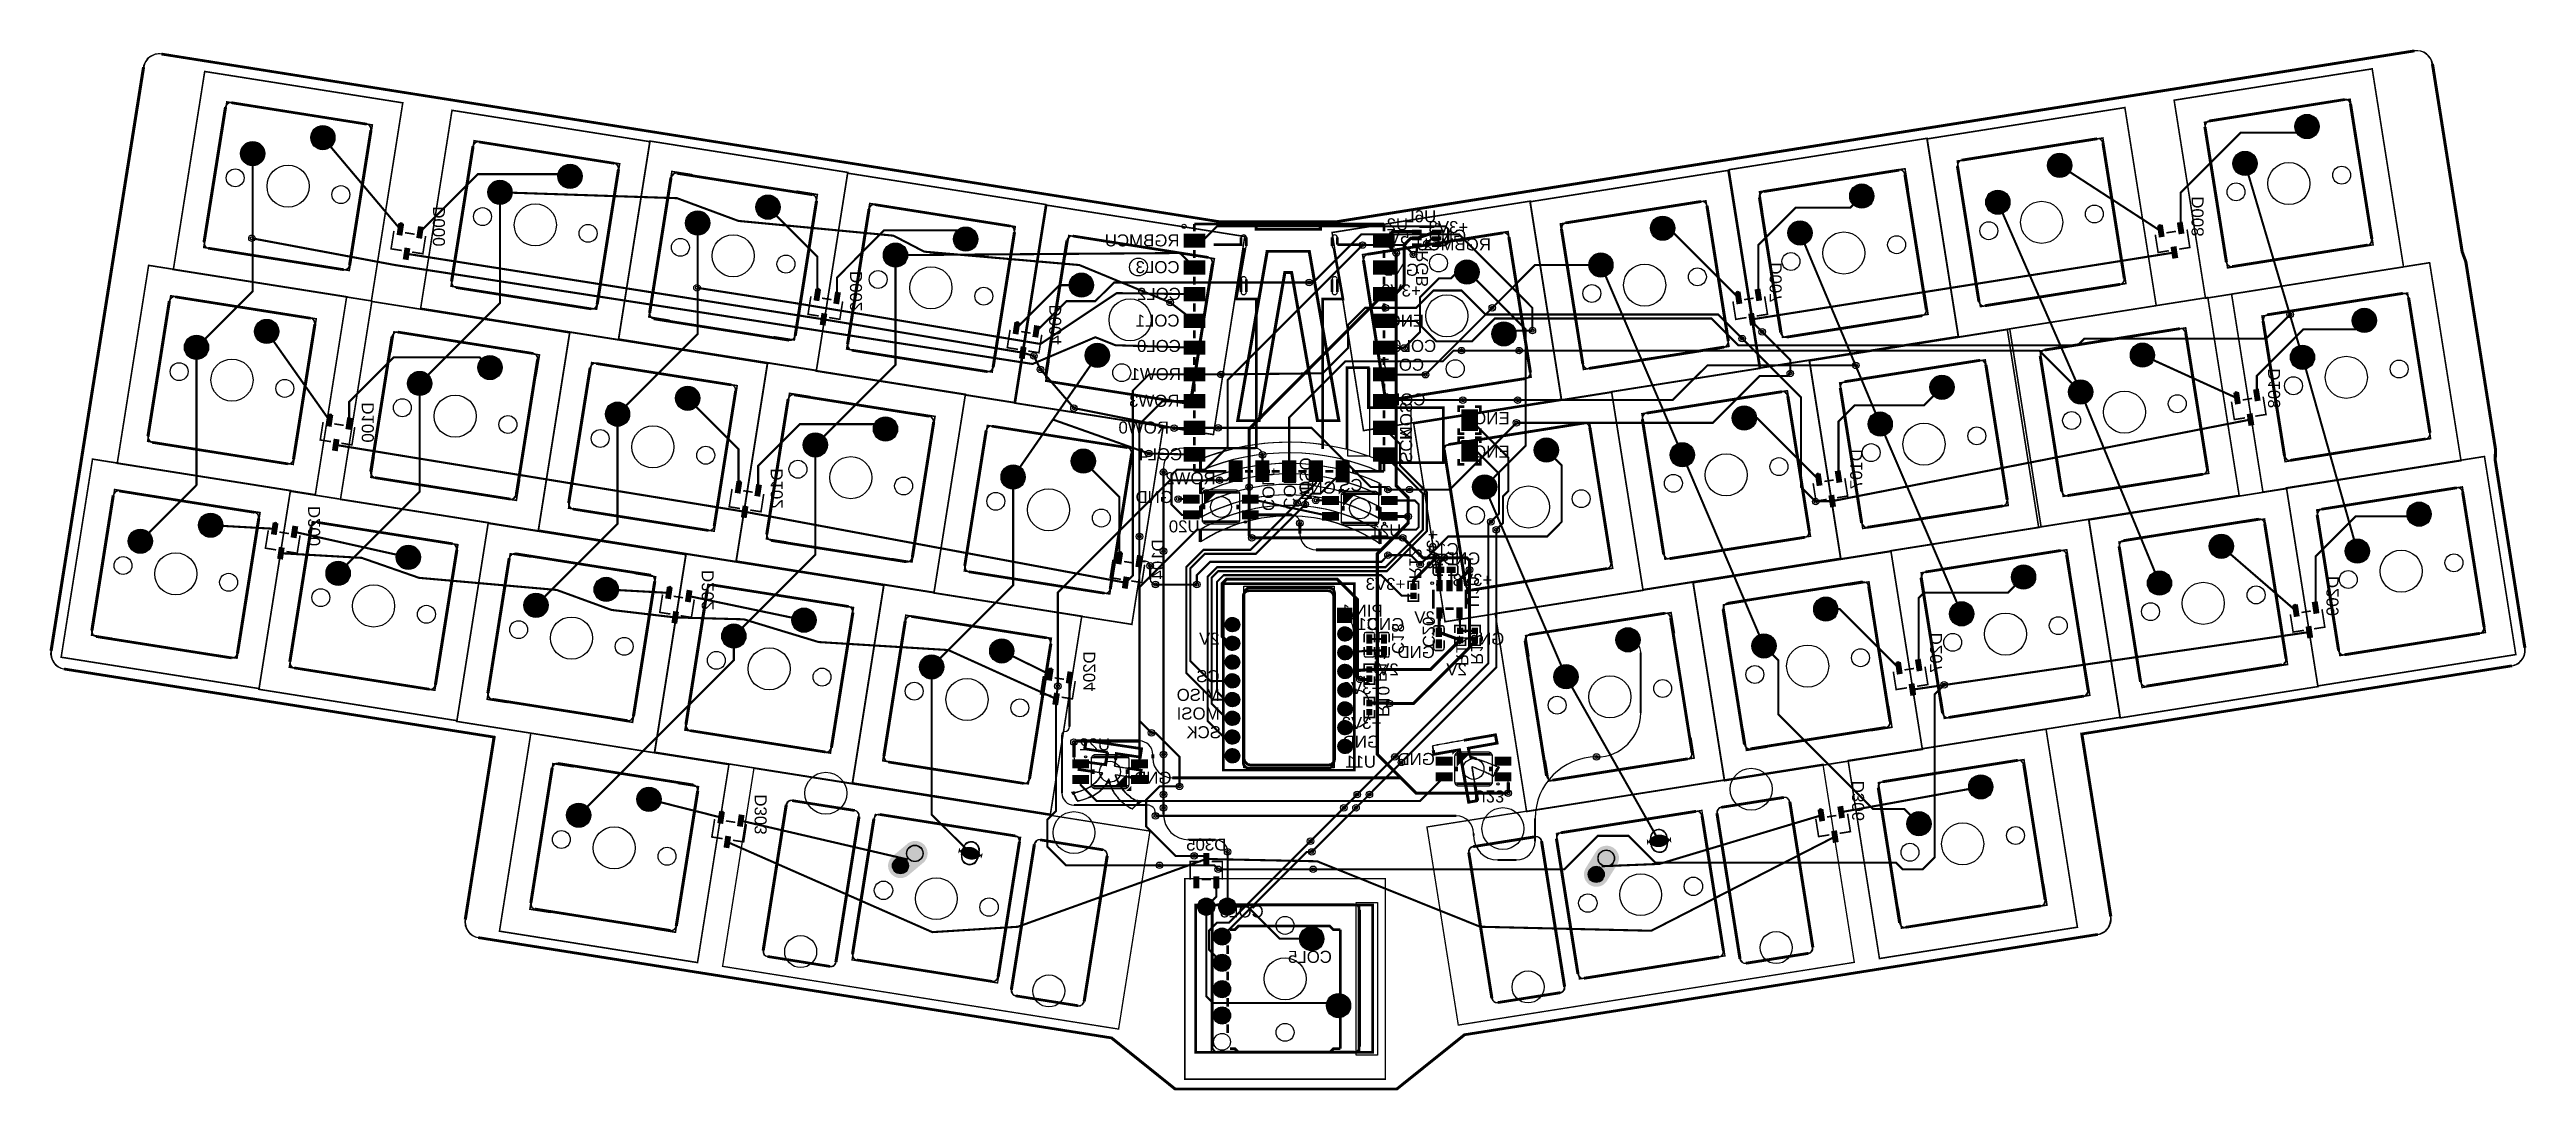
# Model space of a CAD drawing. Header units: millimetres. Extents: x 1 to 236, y 2 to 101.
import ezdxf

# ---------------------------------------------------------------- set-up
doc = ezdxf.new("R2010")
doc.units = ezdxf.units.MM
for name, color, linetype, true_color in [('BoardOutLine', 7, 'Continuous', 0xff00ff), ('BottomLayer', 7, 'Continuous', 0x0000ff), ('BottomPasteMaskLayer', 7, 'Continuous', 0x800000), ('BottomSilkLayer', 7, 'Continuous', 0x66cc33), ('BottomSolderMaskLayer', 7, 'Continuous', 0xaa00ff), ('Document', 7, 'Continuous', 0xffffff), ('Hole', 7, 'Continuous', 0x222222), ('Multi-Layer', 7, 'Continuous', 0xc0c0c0), ('TopLayer', 7, 'Continuous', 0xff0000), ('TopSilkLayer', 7, 'Continuous', 0xffcc00), ('TopSolderMaskLayer', 7, 'Continuous', 0x800080)]:
    doc.layers.add(name, color=color, linetype=linetype, true_color=true_color)
doc.styles.get("Standard").update_dxf_attribs({"font": 'arial.ttf'})

msp = doc.modelspace()

# ---------------------------------------------------------------- texts
at = {"layer": 'BottomSilkLayer', "text_generation_flag": 2}
for s, rotation, p in [('D000', 90, (38.53, 86.23)), ('D008', 90, (205.64, 87.18)), ('RGB', 90, (131.95, 82.04)), ('D007', 90, (165.55, 80.9)), ('D002', 90, (78.16, 80.08)), ('D004', 90, (97.09, 76.9)), ('D108', 90, (212.91, 70.84)), ('D100', 90, (31.77, 67.6)), ('MOSI', 270, (129.29, 64.01)), ('SCK', 270, (129.29, 61.85)), ('COL5', 270, (116.21, 57.28)), ('COL9', 270, (118.24, 57.4)), ('MISO', 270, (119.76, 58.29)), ('D107', 90, (173.2, 63.16)), ('D102', 90, (70.63, 61.33)), ('D200', 90, (26.67, 57.76)), ('D104', 90, (106.83, 54.59)), ('+3V3', 90, (132.97, 55.5)), ('R12', 270, (130.18, 50.8)), ('D202', 90, (64.07, 51.67)), ('U10', 270, (135.64, 48.13)), ('D209', 90, (218.46, 51.11)), ('C20', 270, (131.45, 44.32)), ('C18', 270, (128.52, 43.69)), ('R14', 270, (134.62, 42.55)), ('R13', 270, (136.02, 42.67)), ('D207', 90, (180.79, 45.72)), ('D204', 90, (100.32, 43.94)), ('R11', 270, (126.87, 41.02)), ('R10', 270, (127.13, 37.72)), ('U23', 180, (136.27, 30.73)), ('D306', 90, (173.38, 31.65)), ('D303', 90, (69.1, 30.36))]:
    msp.add_text(s, height=1.143, rotation=rotation, dxfattribs=at).set_placement(p)
for s, p in [('U2', (130.05, 83.95)), ('U6L', (132.72, 84.71)), ('+3V3', (135.76, 83.69)), ('RGBMCU', (108.33, 82.42)), ('5V', (130.18, 82.68)), ('RGBMCU', (137.92, 82.04)), ('GND', (135.57, 82.87)), ('COL3', (108.33, 79.88)), ('GND', (131.06, 79.63)), ('COL2', (108.46, 77.34)), ('+3V3', (131.26, 77.66)), ('COL1', (108.33, 74.8)), ('ENCA', (131.57, 74.8)), ('COL0', (108.46, 72.39)), ('COL6', (132.72, 72.39)), ('ROW1', (108.46, 69.72)), ('COL7', (131.57, 70.61)), ('ROW3', (108.33, 67.18)), ('COL8', (131.7, 67.31)), ('ENCA', (139.7, 65.53)), ('ROW0', (107.32, 64.64)), ('COL4', (108.59, 62.1)), ('ENCB', (139.7, 62.36)), ('GND', (107.7, 58.04)), ('ROW2', (111.76, 59.82)), ('GND', (123.19, 58.93)), ('CS', (125.73, 59.18)), ('U20', (110.24, 55.25)), ('U21', (129.41, 54.86)), ('C19', (134.87, 53.09)), ('GND', (136.91, 52.2)), ('+3V3', (129.79, 49.78)), ('+3V3', (138.05, 50.17)), ('PIN 1', (127.64, 47.24)), ('C17', (127.25, 45.97)), ('GND', (129.67, 45.97)), ('2V', (132.59, 46.61)), ('2V', (112.14, 44.58)), ('GND', (139.19, 44.58)), ('2V', (129.16, 41.66)), ('GND', (132.59, 43.31)), ('2V', (135.64, 41.66)), ('MISO', (112.14, 39.24)), ('CS', (112.14, 41.02)), ('+3V3', (127.51, 39.88)), ('MOSI', (112.14, 37.47)), ('+3V3', (127.51, 36.58)), ('U22', (101.73, 34.54)), ('SCK', (112.27, 35.69)), ('GND', (127.38, 34.8)), ('U11', (127, 32.89)), ('GND', (132.59, 33.15)), ('GND', (107.57, 31.37)), ('D305', (112.78, 25.02)), ('COL5', (116.33, 18.67)), ('COL5', (122.81, 14.35))]:
    msp.add_text(s, height=1.143, dxfattribs=at).set_placement(p)

# ---------------------------------------------------------------- hatches: boundary and pattern name
at = {"layer": 'BottomLayer'}
for points in [[(34.1, 84.59), (34.63, 84.51), (34.47, 83.49), (33.94, 83.57)], [(35.98, 84.3), (36.51, 84.21), (36.34, 83.19), (35.82, 83.27)], [(110.75, 83.61), (108.75, 83.61), (108.75, 82.31), (110.75, 82.31)], [(128.75, 83.61), (126.75, 83.61), (126.75, 82.31), (128.75, 82.31)], [(131.3, 83.99), (131.3, 83.68), (130.46, 83.68), (130.46, 83.99)], [(131.3, 83.34), (131.3, 83.03), (130.46, 83.03), (130.46, 83.34)], [(131.3, 82.69), (131.3, 82.38), (130.46, 82.38), (130.46, 82.69)], [(133.19, 83.99), (133.19, 83.68), (132.35, 83.68), (132.35, 83.99)], [(133.19, 83.34), (133.19, 83.03), (132.35, 83.03), (132.35, 83.34)], [(133.19, 82.69), (133.19, 82.38), (132.35, 82.38), (132.35, 82.69)], [(201.24, 84.34), (201.76, 84.42), (201.93, 83.4), (201.4, 83.32)], [(202.52, 82.31), (203.05, 82.4), (203.21, 81.37), (202.68, 81.29)], [(203.11, 84.64), (203.64, 84.72), (203.8, 83.7), (203.28, 83.61)], [(34.7, 82.27), (35.22, 82.19), (35.06, 81.16), (34.54, 81.25)], [(110.75, 81.07), (108.75, 81.07), (108.75, 79.77), (110.75, 79.77)], [(128.75, 81.07), (126.75, 81.07), (126.75, 79.77), (128.75, 79.77)], [(73.73, 78.37), (74.25, 78.29), (74.09, 77.26), (73.57, 77.35)], [(75.61, 78.07), (76.13, 77.99), (75.97, 76.97), (75.44, 77.05)], [(110.75, 78.53), (108.75, 78.53), (108.75, 77.23), (110.75, 77.23)], [(128.75, 78.53), (126.75, 78.53), (126.75, 77.23), (128.75, 77.23)], [(161.11, 77.99), (161.63, 78.07), (161.79, 77.05), (161.27, 76.97)], [(162.98, 78.29), (163.51, 78.37), (163.67, 77.35), (163.14, 77.26)], [(74.32, 76.05), (74.85, 75.96), (74.69, 74.94), (74.16, 75.02)], [(110.75, 75.99), (108.75, 75.99), (108.75, 74.69), (110.75, 74.69)], [(128.75, 75.99), (126.75, 75.99), (126.75, 74.69), (128.75, 74.69)], [(162.39, 75.96), (162.91, 76.05), (163.08, 75.02), (162.55, 74.94)], [(92.65, 75.2), (93.18, 75.11), (93.01, 74.09), (92.49, 74.17)], [(94.53, 74.9), (95.05, 74.82), (94.89, 73.79), (94.37, 73.87)], [(110.75, 73.45), (108.75, 73.45), (108.75, 72.15), (110.75, 72.15)], [(128.75, 73.45), (126.75, 73.45), (126.75, 72.15), (128.75, 72.15)], [(93.25, 72.87), (93.77, 72.79), (93.61, 71.76), (93.08, 71.85)], [(110.75, 70.91), (108.75, 70.91), (108.75, 69.61), (110.75, 69.61)], [(128.75, 70.91), (126.75, 70.91), (126.75, 69.61), (128.75, 69.61)], [(110.75, 68.37), (108.75, 68.37), (108.75, 67.07), (110.75, 67.07)], [(128.75, 68.37), (126.75, 68.37), (126.75, 67.07), (128.75, 67.07)], [(208.48, 68.47), (209, 68.55), (209.16, 67.52), (208.64, 67.44)], [(210.35, 68.76), (210.88, 68.85), (211.04, 67.82), (210.52, 67.74)], [(27.37, 66.43), (27.9, 66.35), (27.74, 65.33), (27.21, 65.41)], [(29.25, 66.14), (29.78, 66.05), (29.61, 65.03), (29.09, 65.11)], [(135.13, 66.91), (136.65, 66.91), (136.65, 64.91), (135.13, 64.91)], [(209.76, 66.44), (210.29, 66.52), (210.45, 65.5), (209.92, 65.41)], [(27.97, 64.11), (28.49, 64.03), (28.33, 63), (27.8, 63.08)], [(110.75, 65.83), (108.75, 65.83), (108.75, 64.53), (110.75, 64.53)], [(128.75, 65.83), (126.75, 65.83), (126.75, 64.53), (128.75, 64.53)], [(136.65, 63.99), (135.13, 63.99), (135.13, 61.99), (136.65, 61.99)], [(110.75, 63.29), (108.75, 63.29), (108.75, 61.99), (110.75, 61.99)], [(114.32, 62.05), (113.02, 62.05), (113.02, 60.05), (114.32, 60.05)], [(116.86, 62.05), (115.56, 62.05), (115.56, 60.05), (116.86, 60.05)], [(119.4, 62.05), (118.1, 62.05), (118.1, 60.05), (119.4, 60.05)], [(121.94, 62.05), (120.64, 62.05), (120.64, 60.05), (121.94, 60.05)], [(123.18, 62.05), (123.18, 60.05), (124.48, 60.05), (124.48, 62.05)], [(128.75, 63.29), (126.75, 63.29), (126.75, 61.99), (128.75, 61.99)], [(66.24, 60.08), (66.76, 60), (66.6, 58.98), (66.07, 59.06)], [(68.11, 59.79), (68.64, 59.7), (68.48, 58.68), (67.95, 58.76)], [(168.73, 60.72), (169.25, 60.8), (169.41, 59.78), (168.89, 59.69)], [(170.6, 61.02), (171.13, 61.1), (171.29, 60.07), (170.76, 59.99)], [(66.83, 57.76), (67.35, 57.68), (67.19, 56.65), (66.67, 56.73)], [(108.72, 58), (108.72, 58.82), (110.22, 58.82), (110.22, 58)], [(108.72, 56.5), (108.72, 57.32), (110.22, 57.32), (110.22, 56.5)], [(114.32, 58), (114.32, 58.82), (115.82, 58.82), (115.82, 58)], [(114.32, 56.5), (114.32, 57.32), (115.82, 57.32), (115.82, 56.5)], [(121.93, 57.87), (121.93, 58.69), (123.43, 58.69), (123.43, 57.87)], [(121.93, 56.37), (121.93, 57.19), (123.43, 57.19), (123.43, 56.37)], [(127.53, 57.87), (127.53, 58.69), (129.03, 58.69), (129.03, 57.87)], [(127.53, 56.37), (127.53, 57.19), (129.03, 57.19), (129.03, 56.37)], [(170.01, 58.69), (170.53, 58.78), (170.7, 57.75), (170.17, 57.67)], [(22.17, 56.15), (22.69, 56.06), (22.53, 55.04), (22, 55.12)], [(24.04, 55.85), (24.57, 55.77), (24.41, 54.74), (23.88, 54.82)], [(22.76, 53.82), (23.29, 53.74), (23.12, 52.71), (22.6, 52.8)], [(102.43, 53.35), (102.96, 53.27), (102.79, 52.24), (102.27, 52.33)], [(104.31, 53.06), (104.83, 52.97), (104.67, 51.95), (104.14, 52.03)], [(133.45, 51.42), (133.45, 51.96), (132.66, 51.96), (132.66, 51.42)], [(133.75, 51.42), (133.75, 51.96), (134.54, 51.96), (134.54, 51.42)], [(59.63, 50.05), (60.16, 49.97), (59.99, 48.94), (59.47, 49.03)], [(61.51, 49.75), (62.03, 49.67), (61.87, 48.65), (61.35, 48.73)], [(103.02, 51.03), (103.55, 50.95), (103.39, 49.92), (102.86, 50)], [(130.29, 49.81), (130.83, 49.81), (130.83, 50.37), (130.29, 50.37)], [(130.29, 49.51), (130.83, 49.51), (130.83, 48.94), (130.29, 48.94)], [(133.34, 49.7), (133.34, 50.7), (132.74, 50.7), (132.74, 49.7)], [(134.29, 49.7), (134.29, 50.7), (133.69, 50.7), (133.69, 49.7)], [(135.24, 49.7), (135.24, 50.7), (134.64, 50.7), (134.64, 49.7)], [(60.23, 47.73), (60.75, 47.64), (60.59, 46.62), (60.06, 46.7)], [(133.34, 47.09), (133.34, 48.09), (132.74, 48.09), (132.74, 47.09)], [(135.24, 47.09), (135.24, 48.09), (134.64, 48.09), (134.64, 47.09)], [(214.06, 48.27), (214.59, 48.36), (214.75, 47.33), (214.23, 47.25)], [(215.94, 48.57), (216.47, 48.65), (216.63, 47.63), (216.1, 47.55)], [(126.1, 44.73), (126.64, 44.73), (126.64, 45.52), (126.1, 45.52)], [(127.49, 44.73), (128.03, 44.73), (128.03, 45.52), (127.49, 45.52)], [(132.7, 45.36), (133.24, 45.36), (133.24, 46.15), (132.7, 46.15)], [(132.7, 45.06), (133.24, 45.06), (133.24, 44.27), (132.7, 44.27)], [(135.27, 45.62), (134.73, 45.62), (134.73, 46.18), (135.27, 46.18)], [(135.27, 45.32), (134.73, 45.32), (134.73, 44.75), (135.27, 44.75)], [(136.13, 45.62), (136.67, 45.62), (136.67, 46.18), (136.13, 46.18)], [(136.13, 45.32), (136.67, 45.32), (136.67, 44.75), (136.13, 44.75)], [(215.35, 46.25), (215.87, 46.33), (216.04, 45.3), (215.51, 45.22)], [(126.1, 44.43), (126.64, 44.43), (126.64, 43.64), (126.1, 43.64)], [(126.1, 41.93), (126.64, 41.93), (126.64, 42.5), (126.1, 42.5)], [(127.49, 44.43), (128.03, 44.43), (128.03, 43.64), (127.49, 43.64)], [(176.35, 42.81), (176.87, 42.9), (177.03, 41.87), (176.51, 41.79)], [(178.22, 43.11), (178.75, 43.19), (178.91, 42.17), (178.38, 42.08)], [(95.83, 42.3), (96.35, 42.22), (96.19, 41.2), (95.66, 41.28)], [(97.7, 42.01), (98.23, 41.92), (98.07, 40.9), (97.54, 40.98)], [(126.1, 41.63), (126.64, 41.63), (126.64, 41.07), (126.1, 41.07)], [(177.63, 40.79), (178.15, 40.87), (178.32, 39.84), (177.79, 39.76)], [(96.42, 39.98), (96.95, 39.9), (96.78, 38.87), (96.26, 38.95)], [(126.1, 38.76), (126.64, 38.76), (126.64, 39.32), (126.1, 39.32)], [(126.1, 38.46), (126.64, 38.46), (126.64, 37.89), (126.1, 37.89)], [(99.68, 33.67), (99.68, 32.85), (98.18, 32.85), (98.18, 33.67)], [(105.28, 33.67), (105.28, 32.85), (103.78, 32.85), (103.78, 33.67)], [(132.72, 33.11), (132.72, 33.93), (134.22, 33.93), (134.22, 33.11)], [(138.32, 33.11), (138.32, 33.93), (139.82, 33.93), (139.82, 33.11)], [(99.68, 32.17), (99.68, 31.35), (98.18, 31.35), (98.18, 32.17)], [(105.28, 32.17), (105.28, 31.35), (103.78, 31.35), (103.78, 32.17)], [(132.72, 31.61), (132.72, 32.43), (134.22, 32.43), (134.22, 31.61)], [(138.32, 31.61), (138.32, 32.43), (139.82, 32.43), (139.82, 31.61)], [(64.58, 28.71), (65.11, 28.63), (64.95, 27.61), (64.42, 27.69)], [(66.46, 28.42), (66.99, 28.33), (66.82, 27.31), (66.3, 27.39)], [(168.98, 28.84), (169.51, 28.93), (169.67, 27.9), (169.14, 27.82)], [(170.86, 29.14), (171.38, 29.22), (171.54, 28.2), (171.02, 28.11)], [(65.18, 26.39), (65.7, 26.31), (65.54, 25.28), (65.02, 25.37)], [(170.26, 26.82), (170.79, 26.9), (170.95, 25.87), (170.43, 25.79)], [(111.14, 23.7), (110.61, 23.7), (110.61, 24.73), (111.14, 24.73)], [(110.19, 21.49), (109.66, 21.49), (109.66, 22.53), (110.19, 22.53)], [(112.09, 21.49), (111.56, 21.49), (111.56, 22.53), (112.09, 22.53)]]:
    msp.add_hatch(color=256, dxfattribs=at).paths.add_polyline_path(points)
at = {"layer": 'BottomPasteMaskLayer'}
for points in [[(34.1, 84.59), (34.63, 84.51), (34.47, 83.49), (33.94, 83.57)], [(35.98, 84.3), (36.51, 84.21), (36.34, 83.19), (35.82, 83.27)], [(110.75, 83.61), (108.75, 83.61), (108.75, 82.31), (110.75, 82.31)], [(128.75, 83.61), (126.75, 83.61), (126.75, 82.31), (128.75, 82.31)], [(131.3, 83.99), (131.3, 83.68), (130.46, 83.68), (130.46, 83.99)], [(131.3, 83.34), (131.3, 83.03), (130.46, 83.03), (130.46, 83.34)], [(131.3, 82.69), (131.3, 82.38), (130.46, 82.38), (130.46, 82.69)], [(133.19, 83.99), (133.19, 83.68), (132.35, 83.68), (132.35, 83.99)], [(133.19, 83.34), (133.19, 83.03), (132.35, 83.03), (132.35, 83.34)], [(133.19, 82.69), (133.19, 82.38), (132.35, 82.38), (132.35, 82.69)], [(201.24, 84.34), (201.76, 84.42), (201.93, 83.4), (201.4, 83.32)], [(202.52, 82.31), (203.05, 82.4), (203.21, 81.37), (202.68, 81.29)], [(203.11, 84.64), (203.64, 84.72), (203.8, 83.7), (203.28, 83.61)], [(34.7, 82.27), (35.22, 82.19), (35.06, 81.16), (34.54, 81.25)], [(110.75, 81.07), (108.75, 81.07), (108.75, 79.77), (110.75, 79.77)], [(128.75, 81.07), (126.75, 81.07), (126.75, 79.77), (128.75, 79.77)], [(73.73, 78.37), (74.25, 78.29), (74.09, 77.26), (73.57, 77.35)], [(75.61, 78.07), (76.13, 77.99), (75.97, 76.97), (75.44, 77.05)], [(110.75, 78.53), (108.75, 78.53), (108.75, 77.23), (110.75, 77.23)], [(128.75, 78.53), (126.75, 78.53), (126.75, 77.23), (128.75, 77.23)], [(161.11, 77.99), (161.63, 78.07), (161.79, 77.05), (161.27, 76.97)], [(162.98, 78.29), (163.51, 78.37), (163.67, 77.35), (163.14, 77.26)], [(74.32, 76.05), (74.85, 75.96), (74.69, 74.94), (74.16, 75.02)], [(110.75, 75.99), (108.75, 75.99), (108.75, 74.69), (110.75, 74.69)], [(128.75, 75.99), (126.75, 75.99), (126.75, 74.69), (128.75, 74.69)], [(162.39, 75.96), (162.91, 76.05), (163.08, 75.02), (162.55, 74.94)], [(92.65, 75.2), (93.18, 75.11), (93.01, 74.09), (92.49, 74.17)], [(94.53, 74.9), (95.05, 74.82), (94.89, 73.79), (94.37, 73.87)], [(110.75, 73.45), (108.75, 73.45), (108.75, 72.15), (110.75, 72.15)], [(128.75, 73.45), (126.75, 73.45), (126.75, 72.15), (128.75, 72.15)], [(93.25, 72.87), (93.77, 72.79), (93.61, 71.76), (93.08, 71.85)], [(110.75, 70.91), (108.75, 70.91), (108.75, 69.61), (110.75, 69.61)], [(128.75, 70.91), (126.75, 70.91), (126.75, 69.61), (128.75, 69.61)], [(110.75, 68.37), (108.75, 68.37), (108.75, 67.07), (110.75, 67.07)], [(128.75, 68.37), (126.75, 68.37), (126.75, 67.07), (128.75, 67.07)], [(208.48, 68.47), (209, 68.55), (209.16, 67.52), (208.64, 67.44)], [(210.35, 68.76), (210.88, 68.85), (211.04, 67.82), (210.52, 67.74)], [(27.37, 66.43), (27.9, 66.35), (27.74, 65.33), (27.21, 65.41)], [(29.25, 66.14), (29.78, 66.05), (29.61, 65.03), (29.09, 65.11)], [(135.13, 66.91), (136.65, 66.91), (136.65, 64.91), (135.13, 64.91)], [(209.76, 66.44), (210.29, 66.52), (210.45, 65.5), (209.92, 65.41)], [(27.97, 64.11), (28.49, 64.03), (28.33, 63), (27.8, 63.08)], [(110.75, 65.83), (108.75, 65.83), (108.75, 64.53), (110.75, 64.53)], [(128.75, 65.83), (126.75, 65.83), (126.75, 64.53), (128.75, 64.53)], [(136.65, 63.99), (135.13, 63.99), (135.13, 61.99), (136.65, 61.99)], [(110.75, 63.29), (108.75, 63.29), (108.75, 61.99), (110.75, 61.99)], [(114.32, 62.05), (113.02, 62.05), (113.02, 60.05), (114.32, 60.05)], [(116.86, 62.05), (115.56, 62.05), (115.56, 60.05), (116.86, 60.05)], [(119.4, 62.05), (118.1, 62.05), (118.1, 60.05), (119.4, 60.05)], [(121.94, 62.05), (120.64, 62.05), (120.64, 60.05), (121.94, 60.05)], [(123.18, 62.05), (123.18, 60.05), (124.48, 60.05), (124.48, 62.05)], [(128.75, 63.29), (126.75, 63.29), (126.75, 61.99), (128.75, 61.99)], [(66.24, 60.08), (66.76, 60), (66.6, 58.98), (66.07, 59.06)], [(68.11, 59.79), (68.64, 59.7), (68.48, 58.68), (67.95, 58.76)], [(168.73, 60.72), (169.25, 60.8), (169.41, 59.78), (168.89, 59.69)], [(170.6, 61.02), (171.13, 61.1), (171.29, 60.07), (170.76, 59.99)], [(66.83, 57.76), (67.35, 57.68), (67.19, 56.65), (66.67, 56.73)], [(108.72, 58), (108.72, 58.82), (110.22, 58.82), (110.22, 58)], [(108.72, 56.5), (108.72, 57.32), (110.22, 57.32), (110.22, 56.5)], [(114.32, 58), (114.32, 58.82), (115.82, 58.82), (115.82, 58)], [(114.32, 56.5), (114.32, 57.32), (115.82, 57.32), (115.82, 56.5)], [(121.93, 57.87), (121.93, 58.69), (123.43, 58.69), (123.43, 57.87)], [(121.93, 56.37), (121.93, 57.19), (123.43, 57.19), (123.43, 56.37)], [(127.53, 57.87), (127.53, 58.69), (129.03, 58.69), (129.03, 57.87)], [(127.53, 56.37), (127.53, 57.19), (129.03, 57.19), (129.03, 56.37)], [(170.01, 58.69), (170.53, 58.78), (170.7, 57.75), (170.17, 57.67)], [(22.17, 56.15), (22.69, 56.06), (22.53, 55.04), (22, 55.12)], [(24.04, 55.85), (24.57, 55.77), (24.41, 54.74), (23.88, 54.82)], [(22.76, 53.82), (23.29, 53.74), (23.12, 52.71), (22.6, 52.8)], [(102.43, 53.35), (102.96, 53.27), (102.79, 52.24), (102.27, 52.33)], [(104.31, 53.06), (104.83, 52.97), (104.67, 51.95), (104.14, 52.03)], [(132.82, 51.91), (132.82, 51.46), (132.87, 51.41), (133.35, 51.41), (133.42, 51.46), (133.42, 51.91), (133.35, 51.96), (132.87, 51.96)], [(133.78, 51.91), (133.78, 51.46), (133.85, 51.41), (134.33, 51.41), (134.38, 51.46), (134.38, 51.91), (134.33, 51.96), (133.85, 51.96)], [(59.63, 50.05), (60.16, 49.97), (59.99, 48.94), (59.47, 49.03)], [(61.51, 49.75), (62.03, 49.67), (61.87, 48.65), (61.35, 48.73)], [(103.02, 51.03), (103.55, 50.95), (103.39, 49.92), (102.86, 50)], [(130.33, 49.79), (130.79, 49.79), (130.83, 49.83), (130.83, 50.33), (130.79, 50.37), (130.33, 50.37), (130.29, 50.33), (130.29, 49.83)], [(130.33, 49.52), (130.79, 49.52), (130.83, 49.48), (130.83, 48.98), (130.79, 48.94), (130.33, 48.94), (130.29, 48.98), (130.29, 49.48)], [(133.34, 49.7), (133.34, 50.7), (132.74, 50.7), (132.74, 49.7)], [(134.29, 49.7), (134.29, 50.7), (133.69, 50.7), (133.69, 49.7)], [(135.24, 49.7), (135.24, 50.7), (134.64, 50.7), (134.64, 49.7)], [(60.23, 47.73), (60.75, 47.64), (60.59, 46.62), (60.06, 46.7)], [(133.34, 47.09), (133.34, 48.09), (132.74, 48.09), (132.74, 47.09)], [(135.24, 47.09), (135.24, 48.09), (134.64, 48.09), (134.64, 47.09)], [(214.06, 48.27), (214.59, 48.36), (214.75, 47.33), (214.23, 47.25)], [(215.94, 48.57), (216.47, 48.65), (216.63, 47.63), (216.1, 47.55)], [(126.59, 45.36), (126.14, 45.36), (126.09, 45.31), (126.09, 44.83), (126.14, 44.76), (126.59, 44.76), (126.64, 44.83), (126.64, 45.31)], [(127.99, 45.36), (127.54, 45.36), (127.49, 45.31), (127.49, 44.83), (127.54, 44.76), (127.99, 44.76), (128.04, 44.83), (128.04, 45.31)], [(133.19, 45.99), (132.74, 45.99), (132.69, 45.94), (132.69, 45.46), (132.74, 45.39), (133.19, 45.39), (133.24, 45.46), (133.24, 45.94)], [(133.19, 45.03), (132.74, 45.03), (132.69, 44.96), (132.69, 44.48), (132.74, 44.43), (133.19, 44.43), (133.24, 44.48), (133.24, 44.96)], [(135.23, 45.6), (134.77, 45.6), (134.73, 45.64), (134.73, 46.14), (134.77, 46.18), (135.23, 46.18), (135.27, 46.14), (135.27, 45.64)], [(135.23, 45.33), (134.77, 45.33), (134.73, 45.29), (134.73, 44.79), (134.77, 44.75), (135.23, 44.75), (135.27, 44.79), (135.27, 45.29)], [(136.17, 45.6), (136.63, 45.6), (136.67, 45.64), (136.67, 46.14), (136.63, 46.18), (136.17, 46.18), (136.13, 46.14), (136.13, 45.64)], [(136.17, 45.33), (136.63, 45.33), (136.67, 45.29), (136.67, 44.79), (136.63, 44.75), (136.17, 44.75), (136.13, 44.79), (136.13, 45.29)], [(215.35, 46.25), (215.87, 46.33), (216.04, 45.3), (215.51, 45.22)], [(126.59, 44.4), (126.14, 44.4), (126.09, 44.33), (126.09, 43.85), (126.14, 43.8), (126.59, 43.8), (126.64, 43.85), (126.64, 44.33)], [(126.14, 41.92), (126.6, 41.92), (126.64, 41.96), (126.64, 42.46), (126.6, 42.5), (126.14, 42.5), (126.1, 42.46), (126.1, 41.96)], [(127.99, 44.4), (127.54, 44.4), (127.49, 44.33), (127.49, 43.85), (127.54, 43.8), (127.99, 43.8), (128.04, 43.85), (128.04, 44.33)], [(176.35, 42.81), (176.87, 42.9), (177.03, 41.87), (176.51, 41.79)], [(178.22, 43.11), (178.75, 43.19), (178.91, 42.17), (178.38, 42.08)], [(95.83, 42.3), (96.35, 42.22), (96.19, 41.2), (95.66, 41.28)], [(97.7, 42.01), (98.23, 41.92), (98.07, 40.9), (97.54, 40.98)], [(126.14, 41.65), (126.6, 41.65), (126.64, 41.61), (126.64, 41.11), (126.6, 41.07), (126.14, 41.07), (126.1, 41.11), (126.1, 41.61)], [(177.63, 40.79), (178.15, 40.87), (178.32, 39.84), (177.79, 39.76)], [(96.42, 39.98), (96.95, 39.9), (96.78, 38.87), (96.26, 38.95)], [(126.14, 38.74), (126.6, 38.74), (126.64, 38.78), (126.64, 39.28), (126.6, 39.32), (126.14, 39.32), (126.1, 39.28), (126.1, 38.78)], [(126.14, 38.47), (126.6, 38.47), (126.64, 38.43), (126.64, 37.93), (126.6, 37.89), (126.14, 37.89), (126.1, 37.93), (126.1, 38.43)], [(99.68, 33.67), (99.68, 32.85), (98.18, 32.85), (98.18, 33.67)], [(105.28, 33.67), (105.28, 32.85), (103.78, 32.85), (103.78, 33.67)], [(132.72, 33.11), (132.72, 33.93), (134.22, 33.93), (134.22, 33.11)], [(138.32, 33.11), (138.32, 33.93), (139.82, 33.93), (139.82, 33.11)], [(99.68, 32.17), (99.68, 31.35), (98.18, 31.35), (98.18, 32.17)], [(105.28, 32.17), (105.28, 31.35), (103.78, 31.35), (103.78, 32.17)], [(132.72, 31.61), (132.72, 32.43), (134.22, 32.43), (134.22, 31.61)], [(138.32, 31.61), (138.32, 32.43), (139.82, 32.43), (139.82, 31.61)], [(64.58, 28.71), (65.11, 28.63), (64.95, 27.61), (64.42, 27.69)], [(66.46, 28.42), (66.99, 28.33), (66.82, 27.31), (66.3, 27.39)], [(168.98, 28.84), (169.51, 28.93), (169.67, 27.9), (169.14, 27.82)], [(170.86, 29.14), (171.38, 29.22), (171.54, 28.2), (171.02, 28.11)], [(65.18, 26.39), (65.7, 26.31), (65.54, 25.28), (65.02, 25.37)], [(170.26, 26.82), (170.79, 26.9), (170.95, 25.87), (170.43, 25.79)], [(111.14, 23.7), (110.61, 23.7), (110.61, 24.73), (111.14, 24.73)], [(110.19, 21.49), (109.66, 21.49), (109.66, 22.53), (110.19, 22.53)], [(112.09, 21.49), (111.56, 21.49), (111.56, 22.53), (112.09, 22.53)]]:
    msp.add_hatch(color=256, dxfattribs=at).paths.add_polyline_path(points)
at = {"layer": 'BottomSilkLayer'}
for points in [[(110.24, 59.49), (110.24, 58.98), (110.75, 59.49)], [(123.45, 59.36), (123.45, 58.85), (123.95, 59.36)], [(134.24, 34.6), (134.24, 34.09), (134.75, 34.6)], [(103.76, 30.68), (103.76, 31.19), (103.25, 30.68)]]:
    msp.add_hatch(color=256, dxfattribs=at).paths.add_polyline_path(points)
at = {"layer": 'BottomSolderMaskLayer'}
for points in [[(214.3, 93.81, 1), (216.61, 93.81, 1)], [(19.11, 91.24, 1), (21.41, 91.24, 1)], [(25.77, 92.76, 1), (28.08, 92.76, 1)], [(49.27, 89.08, 1), (51.57, 89.08, 1)], [(190.81, 90.12, 1), (193.11, 90.12, 1)], [(208.43, 90.3, 1), (210.73, 90.3, 1)], [(42.6, 87.56, 1), (44.9, 87.56, 1)], [(68.07, 86.15, 1), (70.37, 86.15, 1)], [(172.01, 87.2, 1), (174.32, 87.2, 1)], [(184.94, 86.62, 1), (187.24, 86.62, 1)], [(61.4, 84.64, 1), (63.7, 84.64, 1)], [(153.09, 84.15, 1), (155.39, 84.15, 1)], [(166.14, 83.7, 1), (168.44, 83.7, 1)], [(203.1, 84.68), (203.65, 84.77), (203.82, 83.65), (203.27, 83.56)], [(34.1, 84.65), (34.65, 84.56), (34.48, 83.43), (33.93, 83.52)], [(35.97, 84.35), (36.52, 84.26), (36.35, 83.14), (35.8, 83.23)], [(80.19, 81.59, 1), (82.49, 81.59, 1)], [(86.86, 83.11, 1), (89.16, 83.11, 1)], [(110.77, 83.64), (108.72, 83.64), (108.72, 82.29), (110.77, 82.29)], [(128.77, 83.64), (126.72, 83.64), (126.72, 82.29), (128.77, 82.29)], [(131.33, 84.02), (131.33, 83.65), (130.43, 83.65), (130.43, 84.02)], [(131.33, 83.37), (131.33, 83), (130.43, 83), (130.43, 83.37)], [(131.33, 82.72), (131.33, 82.35), (130.43, 82.35), (130.43, 82.72)], [(133.22, 84.02), (133.22, 83.65), (132.33, 83.65), (132.33, 84.02)], [(133.22, 83.37), (133.22, 83), (132.33, 83), (132.33, 83.37)], [(133.22, 82.72), (133.22, 82.35), (132.33, 82.35), (132.33, 82.72)], [(201.22, 84.39), (201.77, 84.48), (201.94, 83.35), (201.39, 83.26)], [(202.5, 82.36), (203.06, 82.45), (203.23, 81.33), (202.67, 81.24)], [(34.69, 82.32), (35.24, 82.23), (35.07, 81.11), (34.52, 81.2)], [(110.77, 81.1), (108.72, 81.1), (108.72, 79.75), (110.77, 79.75)], [(128.77, 81.1), (126.72, 81.1), (126.72, 79.75), (128.77, 79.75)], [(134.49, 79.98, 1), (136.79, 79.98, 1)], [(147.22, 80.65, 1), (149.52, 80.65, 1)], [(73.72, 78.42), (74.27, 78.33), (74.1, 77.21), (73.55, 77.3)], [(75.6, 78.13), (76.15, 78.04), (75.98, 76.91), (75.43, 77)], [(97.86, 78.74, 1), (100.16, 78.74, 1)], [(110.77, 78.56), (108.72, 78.56), (108.72, 77.21), (110.77, 77.21)], [(128.77, 78.56), (126.72, 78.56), (126.72, 77.21), (128.77, 77.21)], [(161.09, 78.04), (161.64, 78.13), (161.81, 77), (161.26, 76.91)], [(162.97, 78.33), (163.52, 78.42), (163.69, 77.3), (163.14, 77.21)], [(20.44, 74.34, 1), (22.74, 74.34, 1)], [(74.31, 76.1), (74.86, 76.01), (74.69, 74.89), (74.14, 74.98)], [(110.77, 76.02), (108.72, 76.02), (108.72, 74.67), (110.77, 74.67)], [(128.77, 76.02), (126.72, 76.02), (126.72, 74.67), (128.77, 74.67)], [(162.37, 76.01), (162.92, 76.1), (163.09, 74.98), (162.54, 74.89)], [(219.77, 75.39, 1), (222.07, 75.39, 1)], [(13.77, 72.83, 1), (16.07, 72.83, 1)], [(92.64, 75.25), (93.19, 75.16), (93.02, 74.04), (92.47, 74.13)], [(94.52, 74.95), (95.07, 74.86), (94.9, 73.74), (94.35, 73.83)], [(99.38, 72.07, 1), (101.68, 72.07, 1)], [(110.77, 73.48), (108.72, 73.48), (108.72, 72.13), (110.77, 72.13)], [(128.77, 73.48), (126.72, 73.48), (126.72, 72.13), (128.77, 72.13)], [(138, 74.11, 1), (140.3, 74.11, 1)], [(198.68, 72.09, 1), (200.99, 72.09, 1)], [(213.89, 71.89, 1), (216.19, 71.89, 1)], [(41.65, 70.91, 1), (43.95, 70.91, 1)], [(93.24, 72.93), (93.79, 72.83), (93.62, 71.71), (93.07, 71.8)], [(110.77, 70.94), (108.72, 70.94), (108.72, 69.59), (110.77, 69.59)], [(128.77, 70.94), (126.72, 70.94), (126.72, 69.59), (128.77, 69.59)], [(34.98, 69.4, 1), (37.28, 69.4, 1)], [(60.45, 67.99, 1), (62.75, 67.99, 1)], [(110.77, 68.4), (108.72, 68.4), (108.72, 67.05), (110.77, 67.05)], [(128.77, 68.4), (126.72, 68.4), (126.72, 67.05), (128.77, 67.05)], [(179.63, 69.04, 1), (181.94, 69.04, 1)], [(192.81, 68.59, 1), (195.11, 68.59, 1)], [(208.46, 68.51), (209.01, 68.6), (209.18, 67.48), (208.63, 67.39)], [(210.34, 68.81), (210.89, 68.9), (211.06, 67.78), (210.51, 67.69)], [(27.36, 66.49), (27.92, 66.4), (27.75, 65.27), (27.19, 65.36)], [(29.24, 66.19), (29.79, 66.1), (29.62, 64.98), (29.07, 65.07)], [(53.78, 66.48, 1), (56.08, 66.48, 1)], [(79.24, 65.07, 1), (81.54, 65.07, 1)], [(135.1, 66.94), (136.68, 66.94), (136.68, 64.89), (135.1, 64.89)], [(160.84, 66.12, 1), (163.14, 66.12, 1)], [(173.76, 65.54, 1), (176.06, 65.54, 1)], [(209.74, 66.48), (210.29, 66.58), (210.46, 65.45), (209.91, 65.36)], [(27.96, 64.16), (28.51, 64.07), (28.34, 62.95), (27.79, 63.04)], [(72.57, 63.56, 1), (74.87, 63.56, 1)], [(110.77, 65.86), (108.72, 65.86), (108.72, 64.51), (110.77, 64.51)], [(128.77, 65.86), (126.72, 65.86), (126.72, 64.51), (128.77, 64.51)], [(136.68, 64.02), (135.1, 64.02), (135.1, 61.97), (136.68, 61.97)], [(142.04, 63.07, 1), (144.34, 63.07, 1)], [(154.96, 62.62, 1), (157.26, 62.62, 1)], [(91.37, 60.51, 1), (93.67, 60.51, 1)], [(98.04, 62.02, 1), (100.34, 62.02, 1)], [(110.77, 63.32), (108.72, 63.32), (108.72, 61.97), (110.77, 61.97)], [(114.34, 62.08), (112.99, 62.08), (112.99, 60.03), (114.34, 60.03)], [(116.88, 62.08), (115.53, 62.08), (115.53, 60.03), (116.88, 60.03)], [(119.42, 62.08), (118.07, 62.08), (118.07, 60.03), (119.42, 60.03)], [(121.96, 62.08), (120.61, 62.08), (120.61, 60.03), (121.96, 60.03)], [(123.16, 62.09), (123.16, 60.02), (124.49, 60.02), (124.49, 62.09)], [(128.77, 63.32), (126.72, 63.32), (126.72, 61.97), (128.77, 61.97)], [(66.23, 60.14), (66.78, 60.05), (66.61, 58.92), (66.06, 59.01)], [(68.1, 59.84), (68.65, 59.75), (68.48, 58.63), (67.93, 58.72)], [(136.17, 59.57, 1), (138.47, 59.57, 1)], [(168.71, 60.76), (169.26, 60.86), (169.43, 59.73), (168.88, 59.64)], [(170.59, 61.06), (171.14, 61.15), (171.31, 60.03), (170.76, 59.94)], [(15.11, 55.93, 1), (17.41, 55.93, 1)], [(66.82, 57.81), (67.37, 57.72), (67.2, 56.6), (66.65, 56.69)], [(108.67, 57.98), (108.67, 58.83), (110.26, 58.83), (110.26, 57.98)], [(108.67, 56.48), (108.67, 57.33), (110.26, 57.33), (110.26, 56.48)], [(114.27, 57.98), (114.27, 58.83), (115.86, 58.83), (115.86, 57.98)], [(114.27, 56.48), (114.27, 57.33), (115.86, 57.33), (115.86, 56.48)], [(121.88, 57.86), (121.88, 58.71), (123.47, 58.71), (123.47, 57.86)], [(121.88, 56.36), (121.88, 57.2), (123.47, 57.2), (123.47, 56.36)], [(127.48, 57.86), (127.48, 58.71), (129.07, 58.71), (129.07, 57.86)], [(127.48, 56.36), (127.48, 57.2), (129.07, 57.2), (129.07, 56.36)], [(169.99, 58.74), (170.54, 58.83), (170.71, 57.71), (170.16, 57.61)], [(224.97, 56.98, 1), (227.27, 56.98, 1)], [(8.44, 54.41, 1), (10.74, 54.41, 1)], [(22.16, 56.2), (22.71, 56.11), (22.54, 54.99), (21.99, 55.08)], [(24.03, 55.9), (24.59, 55.81), (24.42, 54.69), (23.86, 54.78)], [(206.18, 53.93, 1), (208.48, 53.93, 1)], [(219.1, 53.47, 1), (221.4, 53.47, 1)], [(22.75, 53.88), (23.3, 53.78), (23.13, 52.66), (22.58, 52.75)], [(27.23, 51.36, 1), (29.54, 51.36, 1)], [(33.9, 52.88, 1), (36.2, 52.88, 1)], [(102.42, 53.41), (102.97, 53.31), (102.8, 52.19), (102.25, 52.28)], [(104.3, 53.11), (104.85, 53.02), (104.68, 51.89), (104.13, 51.99)], [(133.48, 51.39), (133.48, 51.98), (132.64, 51.98), (132.64, 51.39)], [(133.73, 51.39), (133.73, 51.98), (134.57, 51.98), (134.57, 51.39)], [(187.38, 51.01, 1), (189.68, 51.01, 1)], [(46.03, 48.32, 1), (48.33, 48.32, 1)], [(52.7, 49.83, 1), (55, 49.83, 1)], [(59.62, 50.1), (60.17, 50.01), (60, 48.89), (59.45, 48.98)], [(61.5, 49.81), (62.05, 49.71), (61.88, 48.59), (61.33, 48.68)], [(103.02, 51.08), (103.57, 50.99), (103.4, 49.87), (102.85, 49.96)], [(130.26, 49.78), (130.85, 49.78), (130.85, 50.4), (130.26, 50.4)], [(130.26, 49.53), (130.85, 49.53), (130.85, 48.91), (130.26, 48.91)], [(133.35, 49.65), (133.35, 50.74), (132.72, 50.74), (132.72, 49.65)], [(134.3, 49.65), (134.3, 50.74), (133.67, 50.74), (133.67, 49.65)], [(135.25, 49.65), (135.25, 50.74), (134.62, 50.74), (134.62, 49.65)], [(200.3, 50.43, 1), (202.6, 50.43, 1)], [(60.22, 47.78), (60.77, 47.69), (60.6, 46.57), (60.05, 46.66)], [(71.49, 46.91, 1), (73.8, 46.91, 1)], [(112.7, 46.48, 1), (114.05, 46.48, 1)], [(123.4, 47.37, 1), (124.75, 47.37, 1)], [(133.35, 47.05), (133.35, 48.14), (132.72, 48.14), (132.72, 47.05)], [(135.25, 47.05), (135.25, 48.14), (134.62, 48.14), (134.62, 47.05)], [(168.58, 47.96, 1), (170.89, 47.96, 1)], [(181.51, 47.51, 1), (183.81, 47.51, 1)], [(214.05, 48.32), (214.6, 48.41), (214.77, 47.29), (214.22, 47.2)], [(215.92, 48.62), (216.48, 48.71), (216.65, 47.58), (216.09, 47.49)], [(64.83, 45.4, 1), (67.13, 45.4, 1)], [(90.29, 43.99, 1), (92.59, 43.99, 1)], [(112.7, 44.7, 1), (114.05, 44.7, 1)], [(123.4, 45.59, 1), (124.75, 45.59, 1)], [(126.08, 44.69), (126.65, 44.69), (126.65, 45.55), (126.08, 45.55)], [(127.47, 44.69), (128.05, 44.69), (128.05, 45.55), (127.47, 45.55)], [(132.68, 45.32), (133.26, 45.32), (133.26, 46.19), (132.68, 46.19)], [(132.68, 45.1), (133.26, 45.1), (133.26, 44.23), (132.68, 44.23)], [(135.3, 45.59), (134.71, 45.59), (134.71, 46.21), (135.3, 46.21)], [(135.3, 45.34), (134.71, 45.34), (134.71, 44.72), (135.3, 44.72)], [(136.1, 45.59), (136.69, 45.59), (136.69, 46.21), (136.1, 46.21)], [(136.1, 45.34), (136.69, 45.34), (136.69, 44.72), (136.1, 44.72)], [(149.79, 45.04, 1), (152.09, 45.04, 1)], [(162.71, 44.46, 1), (165.01, 44.46, 1)], [(215.33, 46.29), (215.88, 46.38), (216.05, 45.26), (215.5, 45.17)], [(83.62, 42.47, 1), (85.92, 42.47, 1)], [(112.7, 42.92, 1), (114.05, 42.92, 1)], [(123.4, 43.81, 1), (124.75, 43.81, 1)], [(123.4, 42.03, 1), (124.75, 42.03, 1)], [(126.07, 41.91), (126.66, 41.91), (126.66, 42.53), (126.07, 42.53)], [(126.08, 44.46), (126.65, 44.46), (126.65, 43.6), (126.08, 43.6)], [(127.47, 44.46), (128.05, 44.46), (128.05, 43.6), (127.47, 43.6)], [(143.91, 41.54, 1), (146.22, 41.54, 1)], [(176.33, 42.86), (176.88, 42.95), (177.05, 41.83), (176.5, 41.73)], [(178.21, 43.15), (178.76, 43.25), (178.93, 42.12), (178.38, 42.03)], [(95.82, 42.36), (96.37, 42.27), (96.2, 41.14), (95.65, 41.23)], [(96.41, 40.03), (96.96, 39.94), (96.79, 38.82), (96.24, 38.91)], [(97.69, 42.06), (98.25, 41.97), (98.08, 40.85), (97.52, 40.94)], [(112.7, 41.14, 1), (114.05, 41.14, 1)], [(112.7, 39.36, 1), (114.05, 39.36, 1)], [(123.4, 40.25, 1), (124.75, 40.25, 1)], [(126.07, 41.66), (126.66, 41.66), (126.66, 41.04), (126.07, 41.04)], [(177.61, 40.83), (178.16, 40.92), (178.33, 39.8), (177.78, 39.71)], [(112.7, 37.58, 1), (114.05, 37.58, 1)], [(123.4, 38.47, 1), (124.75, 38.47, 1)], [(126.07, 38.73), (126.66, 38.73), (126.66, 39.35), (126.07, 39.35)], [(126.07, 38.48), (126.66, 38.48), (126.66, 37.87), (126.07, 37.87)], [(112.7, 35.8, 1), (114.05, 35.8, 1)], [(123.4, 36.69, 1), (124.75, 36.69, 1)], [(123.4, 34.91, 1), (124.75, 34.91, 1)], [(99.72, 33.69), (99.72, 32.84), (98.13, 32.84), (98.13, 33.69)], [(105.32, 33.69), (105.32, 32.84), (103.73, 32.84), (103.73, 33.69)], [(112.7, 34.02, 1), (114.05, 34.02, 1)], [(132.67, 33.09), (132.67, 33.94), (134.27, 33.94), (134.27, 33.09)], [(138.27, 33.09), (138.27, 33.94), (139.87, 33.94), (139.87, 33.09)], [(56.76, 29.89, 1), (59.06, 29.89, 1)], [(99.72, 32.19), (99.72, 31.34), (98.13, 31.34), (98.13, 32.19)], [(105.32, 32.19), (105.32, 31.34), (103.73, 31.34), (103.73, 32.19)], [(132.67, 31.59), (132.67, 32.44), (134.27, 32.44), (134.27, 31.59)], [(138.27, 31.59), (138.27, 32.44), (139.87, 32.44), (139.87, 31.59)], [(183.32, 31.07, 1), (185.62, 31.07, 1)], [(50.09, 28.38, 1), (52.4, 28.38, 1)], [(64.58, 28.77), (65.13, 28.68), (64.96, 27.55), (64.41, 27.64)], [(66.45, 28.47), (67, 28.38), (66.83, 27.26), (66.28, 27.35)], [(168.96, 28.89), (169.51, 28.98), (169.68, 27.86), (169.13, 27.76)], [(170.84, 29.18), (171.39, 29.28), (171.56, 28.15), (171.01, 28.06)], [(177.44, 27.57, 1), (179.74, 27.57, 1)], [(65.17, 26.44), (65.72, 26.35), (65.55, 25.23), (65, 25.32)], [(81.64, 22.42), (81.58, 22.43), (81.52, 22.44), (81.47, 22.46), (81.41, 22.48), (81.36, 22.5), (81.3, 22.52), (81.25, 22.55), (81.2, 22.58), (81.15, 22.61), (81.1, 22.64), (81.06, 22.68), (81.01, 22.72), (80.97, 22.76), (80.93, 22.8), (80.89, 22.85), (80.86, 22.89), (80.83, 22.94), (80.79, 22.99), (80.77, 23.04), (80.74, 23.1), (80.72, 23.15), (80.7, 23.21), (80.68, 23.26), (80.67, 23.32), (80.65, 23.38), (80.65, 23.43), (80.64, 23.49), (80.64, 23.55), (80.64, 23.61), (80.64, 23.67), (80.65, 23.73), (80.65, 23.78), (80.67, 23.84), (80.68, 23.9), (80.7, 23.95), (80.72, 24.01), (80.74, 24.06), (80.77, 24.12), (80.79, 24.17), (80.83, 24.22), (80.86, 24.27), (80.89, 24.31), (80.93, 24.36), (80.97, 24.4), (81.01, 24.44), (81.06, 24.48), (82.46, 25.65), (82.51, 25.69), (82.55, 25.73), (82.6, 25.76), (82.65, 25.79), (82.71, 25.81), (82.76, 25.84), (82.81, 25.86), (82.87, 25.88), (82.93, 25.89), (82.98, 25.91), (83.04, 25.92), (83.1, 25.92), (83.16, 25.93), (83.22, 25.93), (83.27, 25.93), (83.33, 25.92), (83.39, 25.92), (83.45, 25.91), (83.51, 25.89), (83.56, 25.88), (83.62, 25.86), (83.67, 25.84), (83.73, 25.81), (83.78, 25.79), (83.83, 25.76), (83.88, 25.73), (83.93, 25.69), (83.97, 25.65), (84.02, 25.62), (84.06, 25.57), (84.1, 25.53), (84.14, 25.49), (84.17, 25.44), (84.2, 25.39), (84.23, 25.34), (84.26, 25.29), (84.29, 25.24), (84.31, 25.18), (84.33, 25.13), (84.35, 25.07), (84.36, 25.02), (84.37, 24.96), (84.38, 24.9), (84.39, 24.84), (84.39, 24.78), (84.39, 24.72), (84.39, 24.67), (84.38, 24.61), (84.37, 24.55), (84.36, 24.49), (84.35, 24.44), (84.33, 24.38), (84.31, 24.32), (84.29, 24.27), (84.26, 24.22), (84.23, 24.17), (84.2, 24.12), (84.17, 24.07), (84.14, 24.02), (84.1, 23.98), (84.06, 23.93), (84.02, 23.89), (83.97, 23.85), (82.57, 22.68), (82.52, 22.64), (82.48, 22.61), (82.43, 22.58), (82.38, 22.55), (82.32, 22.52), (82.27, 22.5), (82.22, 22.48), (82.16, 22.46), (82.1, 22.44), (82.05, 22.43), (81.99, 22.42), (81.93, 22.41), (81.87, 22.41), (81.81, 22.4), (81.75, 22.41), (81.7, 22.41)], [(155.01, 26.34, -0.785398), (152.73, 26.14), (152.78, 25.54, -0.785398), (155.06, 25.74)], [(170.25, 26.86), (170.8, 26.95), (170.97, 25.83), (170.42, 25.74)], [(81.04, 23.58, 1), (82.57, 23.58, 1)], [(89.64, 24.81, -0.785398), (87.41, 25.32), (87.28, 24.73, -0.785398), (89.5, 24.21)], [(111.15, 23.65), (110.59, 23.65), (110.59, 24.78), (111.15, 24.78)], [(148.13, 21.6), (148.08, 21.59), (148.02, 21.58), (147.96, 21.58), (147.9, 21.58), (147.84, 21.58), (147.78, 21.59), (147.73, 21.6), (147.67, 21.61), (147.61, 21.63), (147.56, 21.65), (147.5, 21.67), (147.45, 21.69), (147.39, 21.72), (147.34, 21.74), (147.29, 21.77), (147.25, 21.81), (147.2, 21.84), (147.15, 21.88), (147.11, 21.92), (147.07, 21.96), (147.03, 22.01), (147, 22.06), (146.96, 22.1), (146.93, 22.15), (146.9, 22.2), (146.88, 22.26), (146.85, 22.31), (146.83, 22.36), (146.81, 22.42), (146.8, 22.48), (146.79, 22.53), (146.78, 22.59), (146.77, 22.65), (146.77, 22.71), (146.76, 22.77), (146.77, 22.83), (146.77, 22.88), (146.78, 22.94), (146.79, 23), (146.8, 23.06), (146.82, 23.11), (146.84, 23.17), (146.86, 23.22), (146.89, 23.28), (146.91, 23.33), (146.94, 23.38), (147.91, 24.93), (147.95, 24.98), (147.98, 25.02), (148.02, 25.07), (148.06, 25.11), (148.1, 25.15), (148.14, 25.19), (148.19, 25.23), (148.23, 25.27), (148.28, 25.3), (148.33, 25.33), (148.39, 25.36), (148.44, 25.38), (148.49, 25.4), (148.55, 25.42), (148.6, 25.44), (148.66, 25.45), (148.72, 25.46), (148.78, 25.47), (148.84, 25.48), (148.89, 25.48), (148.95, 25.48), (149.01, 25.48), (149.07, 25.47), (149.13, 25.46), (149.18, 25.45), (149.24, 25.43), (149.3, 25.42), (149.35, 25.4), (149.41, 25.37), (149.46, 25.35), (149.51, 25.32), (149.56, 25.29), (149.61, 25.25), (149.65, 25.22), (149.7, 25.18), (149.74, 25.14), (149.78, 25.1), (149.82, 25.05), (149.86, 25.01), (149.89, 24.96), (149.92, 24.91), (149.95, 24.86), (149.98, 24.8), (150, 24.75), (150.02, 24.7), (150.04, 24.64), (150.05, 24.58), (150.07, 24.53), (150.08, 24.47), (150.08, 24.41), (150.09, 24.35), (150.09, 24.29), (150.09, 24.24), (150.08, 24.18), (150.07, 24.12), (150.06, 24.06), (150.05, 24), (150.03, 23.95), (150.01, 23.89), (149.99, 23.84), (149.97, 23.79), (149.94, 23.73), (149.91, 23.68), (148.94, 22.13), (148.91, 22.08), (148.87, 22.04), (148.84, 21.99), (148.8, 21.95), (148.75, 21.91), (148.71, 21.87), (148.67, 21.83), (148.62, 21.79), (148.57, 21.76), (148.52, 21.73), (148.47, 21.7), (148.41, 21.68), (148.36, 21.66), (148.31, 21.64), (148.25, 21.62), (148.19, 21.61)], [(110.2, 21.44), (109.64, 21.44), (109.64, 22.58), (110.2, 22.58)], [(112.1, 21.44), (111.54, 21.44), (111.54, 22.58), (112.1, 22.58)], [(147.17, 22.76, 1), (148.69, 22.76, 1)], [(110.06, 19.69, 1), (111.68, 19.69, 1)], [(112.06, 19.69, 1), (113.68, 19.69, 1)], [(111.56, 16.85, 1), (113.18, 16.85, 1)], [(119.75, 16.64, 1), (122.05, 16.64, 1)], [(111.56, 14.35, 1), (113.18, 14.35, 1)], [(111.56, 11.85, 1), (113.18, 11.85, 1)], [(111.56, 9.35, 1), (113.18, 9.35, 1)], [(122.29, 10.29, 1), (124.59, 10.29, 1)]]:
    msp.add_hatch(color=256, dxfattribs=at).paths.add_polyline_path(points)
at = {"layer": 'Document'}
for points in [[(110.67, 59.06), (111.87, 59.06), (110.67, 57.86)], [(123.88, 58.93), (125.08, 58.93), (123.88, 57.73)], [(134.67, 34.17), (135.87, 34.17), (134.67, 32.97)], [(103.33, 31.11), (102.13, 31.11), (103.33, 32.31)]]:
    msp.add_hatch(color=256, dxfattribs=at).paths.add_polyline_path(points)
at = {"layer": 'Multi-Layer'}
for points in [[(214.36, 93.81, 1), (216.56, 93.81, 1)], [(19.16, 91.24, 1), (21.36, 91.24, 1)], [(25.83, 92.76, 1), (28.03, 92.76, 1)], [(49.32, 89.08, 1), (51.52, 89.08, 1)], [(190.86, 90.12, 1), (193.06, 90.12, 1)], [(208.48, 90.3, 1), (210.68, 90.3, 1)], [(42.65, 87.56, 1), (44.85, 87.56, 1)], [(68.12, 86.15, 1), (70.32, 86.15, 1)], [(172.06, 87.2, 1), (174.26, 87.2, 1)], [(184.99, 86.62, 1), (187.19, 86.62, 1)], [(61.45, 84.64, 1), (63.65, 84.64, 1)], [(153.14, 84.15, 1), (155.34, 84.15, 1)], [(166.19, 83.7, 1), (168.39, 83.7, 1)], [(80.24, 81.59, 1), (82.44, 81.59, 1)], [(86.91, 83.11, 1), (89.11, 83.11, 1)], [(134.54, 79.98, 1), (136.74, 79.98, 1)], [(147.27, 80.65, 1), (149.47, 80.65, 1)], [(97.91, 78.74, 1), (100.11, 78.74, 1)], [(20.49, 74.34, 1), (22.69, 74.34, 1)], [(219.82, 75.39, 1), (222.02, 75.39, 1)], [(13.82, 72.83, 1), (16.02, 72.83, 1)], [(99.43, 72.07, 1), (101.63, 72.07, 1)], [(138.05, 74.11, 1), (140.25, 74.11, 1)], [(198.73, 72.09, 1), (200.93, 72.09, 1)], [(213.94, 71.89, 1), (216.14, 71.89, 1)], [(41.7, 70.91, 1), (43.9, 70.91, 1)], [(35.03, 69.4, 1), (37.23, 69.4, 1)], [(60.5, 67.99, 1), (62.7, 67.99, 1)], [(179.68, 69.04, 1), (181.88, 69.04, 1)], [(192.86, 68.59, 1), (195.06, 68.59, 1)], [(53.83, 66.48, 1), (56.03, 66.48, 1)], [(79.29, 65.07, 1), (81.49, 65.07, 1)], [(160.89, 66.12, 1), (163.09, 66.12, 1)], [(173.81, 65.54, 1), (176.01, 65.54, 1)], [(72.62, 63.56, 1), (74.82, 63.56, 1)], [(142.09, 63.07, 1), (144.29, 63.07, 1)], [(155.01, 62.62, 1), (157.21, 62.62, 1)], [(91.42, 60.51, 1), (93.62, 60.51, 1)], [(98.09, 62.02, 1), (100.29, 62.02, 1)], [(136.22, 59.57, 1), (138.42, 59.57, 1)], [(15.16, 55.93, 1), (17.36, 55.93, 1)], [(225.02, 56.98, 1), (227.22, 56.98, 1)], [(8.49, 54.41, 1), (10.69, 54.41, 1)], [(206.23, 53.93, 1), (208.43, 53.93, 1)], [(219.15, 53.47, 1), (221.35, 53.47, 1)], [(27.28, 51.36, 1), (29.48, 51.36, 1)], [(33.95, 52.88, 1), (36.15, 52.88, 1)], [(187.43, 51.01, 1), (189.63, 51.01, 1)], [(52.75, 49.83, 1), (54.95, 49.83, 1)], [(200.35, 50.43, 1), (202.55, 50.43, 1)], [(46.08, 48.32, 1), (48.28, 48.32, 1)], [(71.55, 46.91, 1), (73.75, 46.91, 1)], [(112.73, 46.48, 1), (114.03, 46.48, 1)], [(123.43, 47.37, 1), (124.73, 47.37, 1)], [(168.64, 47.96, 1), (170.84, 47.96, 1)], [(181.56, 47.51, 1), (183.76, 47.51, 1)], [(64.88, 45.4, 1), (67.08, 45.4, 1)], [(90.34, 43.99, 1), (92.54, 43.99, 1)], [(112.73, 44.7, 1), (114.03, 44.7, 1)], [(123.43, 45.59, 1), (124.73, 45.59, 1)], [(149.84, 45.04, 1), (152.04, 45.04, 1)], [(162.76, 44.46, 1), (164.96, 44.46, 1)], [(83.67, 42.47, 1), (85.87, 42.47, 1)], [(112.73, 42.92, 1), (114.03, 42.92, 1)], [(123.43, 43.81, 1), (124.73, 43.81, 1)], [(123.43, 42.03, 1), (124.73, 42.03, 1)], [(143.96, 41.54, 1), (146.16, 41.54, 1)], [(112.73, 41.14, 1), (114.03, 41.14, 1)], [(123.43, 40.25, 1), (124.73, 40.25, 1)], [(112.73, 39.36, 1), (114.03, 39.36, 1)], [(112.73, 37.58, 1), (114.03, 37.58, 1)], [(123.43, 38.47, 1), (124.73, 38.47, 1)], [(112.73, 35.8, 1), (114.03, 35.8, 1)], [(123.43, 36.69, 1), (124.73, 36.69, 1)], [(123.43, 34.91, 1), (124.73, 34.91, 1)], [(112.73, 34.02, 1), (114.03, 34.02, 1)], [(56.81, 29.89, 1), (59.01, 29.89, 1)], [(183.37, 31.07, 1), (185.57, 31.07, 1)], [(50.14, 28.38, 1), (52.34, 28.38, 1)], [(177.49, 27.57, 1), (179.69, 27.57, 1)], [(154.96, 26.32, -0.785398), (152.78, 26.13), (152.83, 25.55, -0.785398), (155.01, 25.74)], [(81.66, 22.47), (81.61, 22.48), (81.55, 22.49), (81.5, 22.5), (81.44, 22.52), (81.39, 22.54), (81.34, 22.57), (81.29, 22.59), (81.24, 22.62), (81.19, 22.65), (81.14, 22.68), (81.1, 22.72), (81.06, 22.76), (81.02, 22.8), (80.98, 22.84), (80.94, 22.88), (80.91, 22.93), (80.87, 22.98), (80.84, 23.02), (80.82, 23.07), (80.79, 23.13), (80.77, 23.18), (80.75, 23.23), (80.73, 23.29), (80.72, 23.34), (80.71, 23.4), (80.7, 23.45), (80.69, 23.51), (80.69, 23.57), (80.69, 23.62), (80.69, 23.68), (80.7, 23.74), (80.71, 23.79), (80.72, 23.85), (80.73, 23.9), (80.75, 23.96), (80.77, 24.01), (80.79, 24.07), (80.82, 24.12), (80.84, 24.17), (80.87, 24.22), (80.91, 24.26), (80.94, 24.31), (80.98, 24.35), (81.02, 24.39), (81.06, 24.43), (81.1, 24.47), (82.46, 25.61), (82.51, 25.65), (82.55, 25.68), (82.6, 25.71), (82.65, 25.74), (82.7, 25.77), (82.75, 25.79), (82.8, 25.81), (82.86, 25.83), (82.91, 25.85), (82.97, 25.86), (83.03, 25.87), (83.08, 25.88), (83.14, 25.88), (83.2, 25.88), (83.25, 25.88), (83.31, 25.88), (83.37, 25.87), (83.42, 25.86), (83.48, 25.85), (83.53, 25.83), (83.59, 25.81), (83.64, 25.79), (83.69, 25.77), (83.74, 25.74), (83.79, 25.71), (83.84, 25.68), (83.89, 25.65), (83.93, 25.61), (83.97, 25.58), (84.01, 25.54), (84.05, 25.49), (84.09, 25.45), (84.12, 25.41), (84.16, 25.36), (84.19, 25.31), (84.21, 25.26), (84.24, 25.21), (84.26, 25.16), (84.28, 25.1), (84.3, 25.05), (84.31, 24.99), (84.32, 24.94), (84.33, 24.88), (84.34, 24.82), (84.34, 24.77), (84.34, 24.71), (84.34, 24.65), (84.33, 24.6), (84.32, 24.54), (84.31, 24.48), (84.3, 24.43), (84.28, 24.37), (84.26, 24.32), (84.24, 24.27), (84.21, 24.22), (84.19, 24.17), (84.16, 24.12), (84.12, 24.07), (84.09, 24.03), (84.05, 23.98), (84.01, 23.94), (83.97, 23.9), (83.93, 23.86), (82.57, 22.72), (82.52, 22.68), (82.48, 22.65), (82.43, 22.62), (82.38, 22.59), (82.33, 22.57), (82.28, 22.54), (82.22, 22.52), (82.17, 22.5), (82.12, 22.49), (82.06, 22.48), (82, 22.47), (81.95, 22.46), (81.89, 22.45), (81.83, 22.45), (81.78, 22.45), (81.72, 22.46)], [(81.04, 23.58, 1), (82.57, 23.58, 1)], [(89.59, 24.81, -0.785398), (87.46, 25.3), (87.33, 24.73, -0.785398), (89.46, 24.24)], [(148.14, 21.65), (148.09, 21.64), (148.03, 21.64), (147.97, 21.63), (147.92, 21.63), (147.86, 21.64), (147.8, 21.64), (147.75, 21.65), (147.69, 21.66), (147.63, 21.68), (147.58, 21.7), (147.53, 21.72), (147.47, 21.74), (147.42, 21.76), (147.37, 21.79), (147.33, 21.82), (147.28, 21.86), (147.23, 21.89), (147.19, 21.93), (147.15, 21.97), (147.11, 22.01), (147.07, 22.05), (147.04, 22.1), (147, 22.14), (146.97, 22.19), (146.95, 22.24), (146.92, 22.29), (146.9, 22.34), (146.88, 22.4), (146.86, 22.45), (146.84, 22.51), (146.83, 22.56), (146.82, 22.62), (146.82, 22.67), (146.81, 22.73), (146.81, 22.79), (146.81, 22.85), (146.82, 22.9), (146.83, 22.96), (146.84, 23.01), (146.85, 23.07), (146.87, 23.12), (146.89, 23.18), (146.91, 23.23), (146.93, 23.28), (146.96, 23.33), (146.99, 23.38), (147.93, 24.89), (147.96, 24.94), (147.99, 24.98), (148.03, 25.03), (148.07, 25.07), (148.11, 25.11), (148.15, 25.15), (148.19, 25.19), (148.24, 25.22), (148.29, 25.25), (148.34, 25.28), (148.39, 25.31), (148.44, 25.33), (148.49, 25.35), (148.54, 25.37), (148.6, 25.39), (148.65, 25.4), (148.71, 25.41), (148.77, 25.42), (148.82, 25.43), (148.88, 25.43), (148.94, 25.43), (148.99, 25.42), (149.05, 25.42), (149.11, 25.41), (149.16, 25.4), (149.22, 25.38), (149.27, 25.36), (149.33, 25.34), (149.38, 25.32), (149.43, 25.3), (149.48, 25.27), (149.53, 25.24), (149.57, 25.21), (149.62, 25.17), (149.66, 25.13), (149.7, 25.09), (149.74, 25.05), (149.78, 25.01), (149.82, 24.97), (149.85, 24.92), (149.88, 24.87), (149.91, 24.82), (149.93, 24.77), (149.96, 24.72), (149.98, 24.66), (149.99, 24.61), (150.01, 24.56), (150.02, 24.5), (150.03, 24.44), (150.04, 24.39), (150.04, 24.33), (150.04, 24.27), (150.04, 24.22), (150.03, 24.16), (150.03, 24.1), (150.02, 24.05), (150, 23.99), (149.99, 23.94), (149.97, 23.88), (149.95, 23.83), (149.92, 23.78), (149.9, 23.73), (149.87, 23.68), (148.92, 22.17), (148.89, 22.12), (148.86, 22.08), (148.82, 22.03), (148.79, 21.99), (148.75, 21.95), (148.7, 21.91), (148.66, 21.88), (148.61, 21.84), (148.57, 21.81), (148.52, 21.78), (148.47, 21.75), (148.42, 21.73), (148.36, 21.71), (148.31, 21.69), (148.25, 21.67), (148.2, 21.66)], [(147.17, 22.76, 1), (148.69, 22.76, 1)], [(110.11, 19.69, 1), (111.63, 19.69, 1)], [(112.11, 19.69, 1), (113.63, 19.69, 1)], [(111.61, 16.85, 1), (113.13, 16.85, 1)], [(119.8, 16.64, 1), (122, 16.64, 1)], [(111.61, 14.35, 1), (113.13, 14.35, 1)], [(111.61, 11.85, 1), (113.13, 11.85, 1)], [(111.61, 9.35, 1), (113.13, 9.35, 1)], [(122.34, 10.29, 1), (124.54, 10.29, 1)]]:
    msp.add_hatch(color=256, dxfattribs=at).paths.add_polyline_path(points)
at = {"layer": 'TopSolderMaskLayer'}
for points in [[(214.3, 93.81, 1), (216.61, 93.81, 1)], [(19.11, 91.24, 1), (21.41, 91.24, 1)], [(25.77, 92.76, 1), (28.08, 92.76, 1)], [(49.27, 89.08, 1), (51.57, 89.08, 1)], [(190.81, 90.12, 1), (193.11, 90.12, 1)], [(208.43, 90.3, 1), (210.73, 90.3, 1)], [(42.6, 87.56, 1), (44.9, 87.56, 1)], [(68.07, 86.15, 1), (70.37, 86.15, 1)], [(172.01, 87.2, 1), (174.32, 87.2, 1)], [(184.94, 86.62, 1), (187.24, 86.62, 1)], [(61.4, 84.64, 1), (63.7, 84.64, 1)], [(153.09, 84.15, 1), (155.39, 84.15, 1)], [(166.14, 83.7, 1), (168.44, 83.7, 1)], [(80.19, 81.59, 1), (82.49, 81.59, 1)], [(86.86, 83.11, 1), (89.16, 83.11, 1)], [(134.49, 79.98, 1), (136.79, 79.98, 1)], [(147.22, 80.65, 1), (149.52, 80.65, 1)], [(97.86, 78.74, 1), (100.16, 78.74, 1)], [(20.44, 74.34, 1), (22.74, 74.34, 1)], [(219.77, 75.39, 1), (222.07, 75.39, 1)], [(13.77, 72.83, 1), (16.07, 72.83, 1)], [(99.38, 72.07, 1), (101.68, 72.07, 1)], [(138, 74.11, 1), (140.3, 74.11, 1)], [(198.68, 72.09, 1), (200.99, 72.09, 1)], [(213.89, 71.89, 1), (216.19, 71.89, 1)], [(41.65, 70.91, 1), (43.95, 70.91, 1)], [(34.98, 69.4, 1), (37.28, 69.4, 1)], [(60.45, 67.99, 1), (62.75, 67.99, 1)], [(179.63, 69.04, 1), (181.94, 69.04, 1)], [(192.81, 68.59, 1), (195.11, 68.59, 1)], [(53.78, 66.48, 1), (56.08, 66.48, 1)], [(79.24, 65.07, 1), (81.54, 65.07, 1)], [(160.84, 66.12, 1), (163.14, 66.12, 1)], [(173.76, 65.54, 1), (176.06, 65.54, 1)], [(72.57, 63.56, 1), (74.87, 63.56, 1)], [(142.04, 63.07, 1), (144.34, 63.07, 1)], [(154.96, 62.62, 1), (157.26, 62.62, 1)], [(91.37, 60.51, 1), (93.67, 60.51, 1)], [(98.04, 62.02, 1), (100.34, 62.02, 1)], [(136.17, 59.57, 1), (138.47, 59.57, 1)], [(15.11, 55.93, 1), (17.41, 55.93, 1)], [(224.97, 56.98, 1), (227.27, 56.98, 1)], [(8.44, 54.41, 1), (10.74, 54.41, 1)], [(206.18, 53.93, 1), (208.48, 53.93, 1)], [(219.1, 53.47, 1), (221.4, 53.47, 1)], [(27.23, 51.36, 1), (29.54, 51.36, 1)], [(33.9, 52.88, 1), (36.2, 52.88, 1)], [(187.38, 51.01, 1), (189.68, 51.01, 1)], [(46.03, 48.32, 1), (48.33, 48.32, 1)], [(52.7, 49.83, 1), (55, 49.83, 1)], [(200.3, 50.43, 1), (202.6, 50.43, 1)], [(71.49, 46.91, 1), (73.8, 46.91, 1)], [(112.7, 46.48, 1), (114.05, 46.48, 1)], [(123.4, 47.37, 1), (124.75, 47.37, 1)], [(168.58, 47.96, 1), (170.89, 47.96, 1)], [(181.51, 47.51, 1), (183.81, 47.51, 1)], [(64.83, 45.4, 1), (67.13, 45.4, 1)], [(90.29, 43.99, 1), (92.59, 43.99, 1)], [(112.7, 44.7, 1), (114.05, 44.7, 1)], [(123.4, 45.59, 1), (124.75, 45.59, 1)], [(149.79, 45.04, 1), (152.09, 45.04, 1)], [(162.71, 44.46, 1), (165.01, 44.46, 1)], [(83.62, 42.47, 1), (85.92, 42.47, 1)], [(112.7, 42.92, 1), (114.05, 42.92, 1)], [(123.4, 43.81, 1), (124.75, 43.81, 1)], [(123.4, 42.03, 1), (124.75, 42.03, 1)], [(143.91, 41.54, 1), (146.22, 41.54, 1)], [(112.7, 41.14, 1), (114.05, 41.14, 1)], [(112.7, 39.36, 1), (114.05, 39.36, 1)], [(123.4, 40.25, 1), (124.75, 40.25, 1)], [(112.7, 37.58, 1), (114.05, 37.58, 1)], [(123.4, 38.47, 1), (124.75, 38.47, 1)], [(112.7, 35.8, 1), (114.05, 35.8, 1)], [(123.4, 36.69, 1), (124.75, 36.69, 1)], [(123.4, 34.91, 1), (124.75, 34.91, 1)], [(112.7, 34.02, 1), (114.05, 34.02, 1)], [(56.76, 29.89, 1), (59.06, 29.89, 1)], [(183.32, 31.07, 1), (185.62, 31.07, 1)], [(50.09, 28.38, 1), (52.4, 28.38, 1)], [(177.44, 27.57, 1), (179.74, 27.57, 1)], [(81.64, 22.42), (81.58, 22.43), (81.52, 22.44), (81.47, 22.46), (81.41, 22.48), (81.36, 22.5), (81.3, 22.52), (81.25, 22.55), (81.2, 22.58), (81.15, 22.61), (81.1, 22.64), (81.06, 22.68), (81.01, 22.72), (80.97, 22.76), (80.93, 22.8), (80.89, 22.85), (80.86, 22.89), (80.83, 22.94), (80.79, 22.99), (80.77, 23.04), (80.74, 23.1), (80.72, 23.15), (80.7, 23.21), (80.68, 23.26), (80.67, 23.32), (80.65, 23.38), (80.65, 23.43), (80.64, 23.49), (80.64, 23.55), (80.64, 23.61), (80.64, 23.67), (80.65, 23.73), (80.65, 23.78), (80.67, 23.84), (80.68, 23.9), (80.7, 23.95), (80.72, 24.01), (80.74, 24.06), (80.77, 24.12), (80.79, 24.17), (80.83, 24.22), (80.86, 24.27), (80.89, 24.31), (80.93, 24.36), (80.97, 24.4), (81.01, 24.44), (81.06, 24.48), (82.46, 25.65), (82.51, 25.69), (82.55, 25.73), (82.6, 25.76), (82.65, 25.79), (82.71, 25.81), (82.76, 25.84), (82.81, 25.86), (82.87, 25.88), (82.93, 25.89), (82.98, 25.91), (83.04, 25.92), (83.1, 25.92), (83.16, 25.93), (83.22, 25.93), (83.27, 25.93), (83.33, 25.92), (83.39, 25.92), (83.45, 25.91), (83.51, 25.89), (83.56, 25.88), (83.62, 25.86), (83.67, 25.84), (83.73, 25.81), (83.78, 25.79), (83.83, 25.76), (83.88, 25.73), (83.93, 25.69), (83.97, 25.65), (84.02, 25.62), (84.06, 25.57), (84.1, 25.53), (84.14, 25.49), (84.17, 25.44), (84.2, 25.39), (84.23, 25.34), (84.26, 25.29), (84.29, 25.24), (84.31, 25.18), (84.33, 25.13), (84.35, 25.07), (84.36, 25.02), (84.37, 24.96), (84.38, 24.9), (84.39, 24.84), (84.39, 24.78), (84.39, 24.72), (84.39, 24.67), (84.38, 24.61), (84.37, 24.55), (84.36, 24.49), (84.35, 24.44), (84.33, 24.38), (84.31, 24.32), (84.29, 24.27), (84.26, 24.22), (84.23, 24.17), (84.2, 24.12), (84.17, 24.07), (84.14, 24.02), (84.1, 23.98), (84.06, 23.93), (84.02, 23.89), (83.97, 23.85), (82.57, 22.68), (82.52, 22.64), (82.48, 22.61), (82.43, 22.58), (82.38, 22.55), (82.32, 22.52), (82.27, 22.5), (82.22, 22.48), (82.16, 22.46), (82.1, 22.44), (82.05, 22.43), (81.99, 22.42), (81.93, 22.41), (81.87, 22.41), (81.81, 22.4), (81.75, 22.41), (81.7, 22.41)], [(155.01, 26.34, -0.785398), (152.73, 26.14), (152.78, 25.54, -0.785398), (155.06, 25.74)], [(81.04, 23.58, 1), (82.57, 23.58, 1)], [(89.64, 24.81, -0.785398), (87.41, 25.32), (87.28, 24.73, -0.785398), (89.5, 24.21)], [(148.13, 21.6), (148.08, 21.59), (148.02, 21.58), (147.96, 21.58), (147.9, 21.58), (147.84, 21.58), (147.78, 21.59), (147.73, 21.6), (147.67, 21.61), (147.61, 21.63), (147.56, 21.65), (147.5, 21.67), (147.45, 21.69), (147.39, 21.72), (147.34, 21.74), (147.29, 21.77), (147.25, 21.81), (147.2, 21.84), (147.15, 21.88), (147.11, 21.92), (147.07, 21.96), (147.03, 22.01), (147, 22.06), (146.96, 22.1), (146.93, 22.15), (146.9, 22.2), (146.88, 22.26), (146.85, 22.31), (146.83, 22.36), (146.81, 22.42), (146.8, 22.48), (146.79, 22.53), (146.78, 22.59), (146.77, 22.65), (146.77, 22.71), (146.76, 22.77), (146.77, 22.83), (146.77, 22.88), (146.78, 22.94), (146.79, 23), (146.8, 23.06), (146.82, 23.11), (146.84, 23.17), (146.86, 23.22), (146.89, 23.28), (146.91, 23.33), (146.94, 23.38), (147.91, 24.93), (147.95, 24.98), (147.98, 25.02), (148.02, 25.07), (148.06, 25.11), (148.1, 25.15), (148.14, 25.19), (148.19, 25.23), (148.23, 25.27), (148.28, 25.3), (148.33, 25.33), (148.39, 25.36), (148.44, 25.38), (148.49, 25.4), (148.55, 25.42), (148.6, 25.44), (148.66, 25.45), (148.72, 25.46), (148.78, 25.47), (148.84, 25.48), (148.89, 25.48), (148.95, 25.48), (149.01, 25.48), (149.07, 25.47), (149.13, 25.46), (149.18, 25.45), (149.24, 25.43), (149.3, 25.42), (149.35, 25.4), (149.41, 25.37), (149.46, 25.35), (149.51, 25.32), (149.56, 25.29), (149.61, 25.25), (149.65, 25.22), (149.7, 25.18), (149.74, 25.14), (149.78, 25.1), (149.82, 25.05), (149.86, 25.01), (149.89, 24.96), (149.92, 24.91), (149.95, 24.86), (149.98, 24.8), (150, 24.75), (150.02, 24.7), (150.04, 24.64), (150.05, 24.58), (150.07, 24.53), (150.08, 24.47), (150.08, 24.41), (150.09, 24.35), (150.09, 24.29), (150.09, 24.24), (150.08, 24.18), (150.07, 24.12), (150.06, 24.06), (150.05, 24), (150.03, 23.95), (150.01, 23.89), (149.99, 23.84), (149.97, 23.79), (149.94, 23.73), (149.91, 23.68), (148.94, 22.13), (148.91, 22.08), (148.87, 22.04), (148.84, 21.99), (148.8, 21.95), (148.75, 21.91), (148.71, 21.87), (148.67, 21.83), (148.62, 21.79), (148.57, 21.76), (148.52, 21.73), (148.47, 21.7), (148.41, 21.68), (148.36, 21.66), (148.31, 21.64), (148.25, 21.62), (148.19, 21.61)], [(147.17, 22.76, 1), (148.69, 22.76, 1)], [(110.06, 19.69, 1), (111.68, 19.69, 1)], [(112.06, 19.69, 1), (113.68, 19.69, 1)], [(111.56, 16.85, 1), (113.18, 16.85, 1)], [(119.75, 16.64, 1), (122.05, 16.64, 1)], [(111.56, 14.35, 1), (113.18, 14.35, 1)], [(111.56, 11.85, 1), (113.18, 11.85, 1)], [(111.56, 9.35, 1), (113.18, 9.35, 1)], [(122.29, 10.29, 1), (124.59, 10.29, 1)]]:
    msp.add_hatch(color=256, dxfattribs=at).paths.add_polyline_path(points)

# ---------------------------------------------------------------- linework, layer by layer
at = {"layer": 'BoardOutLine', "const_width": 0.254}
for points in [[(9.91, 99.44), (1.12, 43.98)], [(39.85, 96.22), (11.62, 100.69)], [(225.69, 100.99), (123.2, 84.75), (112.23, 84.75), (39.85, 96.22)], [(236.19, 44.28), (233.37, 62.11), (233.4, 63.13), (230.58, 80.96), (230.23, 81.91), (227.41, 99.74)], [(2.37, 42.27), (43.22, 35.8), (40.48, 18.46)], [(196.84, 18.76), (194.09, 36.1), (234.95, 42.57)], [(41.72, 16.75), (101.89, 7.22), (107.94, 2.36), (128.99, 2.36), (135.43, 7.52), (195.59, 17.05)]]:
    msp.add_lwpolyline(points, dxfattribs=at)
at = {"layer": 'BoardOutLine'}
for centre, start, end in [((11.39, 99.21), 81.0002, 171.0003), ((225.93, 99.51), 9.0007, 98.9999), ((2.6, 43.75), 171.0001, 260.9993), ((234.71, 44.05), 278.9997, 8.9998), ((41.96, 18.23), 171.0002, 261.0003), ((195.36, 18.53), 278.9997, 8.9998)]:
    msp.add_arc(centre, 1.5, start, end, dxfattribs=at)
at = {"layer": 'BottomLayer'}
for points, const_width in [([(26.93, 92.76), (34.29, 84.04)], 0.2), ([(203.46, 84.17), (203.46, 87.51), (209.17, 93.22), (214.87, 93.22), (215.46, 93.81)], 0.2), ([(201.58, 83.87), (191.96, 90.12)], 0.2), ([(36.16, 83.74), (36.16, 83.79), (41.66, 89.28), (50.21, 89.28), (50.42, 89.08)], 0.2), ([(163.33, 77.82), (163.33, 82.55), (166.88, 86.11), (172.07, 86.11), (173.16, 87.2)], 0.2), ([(73.91, 77.82), (73.91, 81.46), (69.22, 86.15)], 0.2), ([(109.75, 72.8), (102.24, 73.03), (100.33, 73.79), (94.36, 71.25), (68.33, 75.31), (33.78, 80.65), (20.19, 83.19)], 0.2), ([(75.79, 77.52), (75.79, 79.47), (80.26, 83.95), (87.17, 83.95), (88.01, 83.11)], 0.2), ([(109.47, 56.91), (108.57, 56.91), (107.57, 57.91), (107.57, 60.71), (108.08, 61.21), (110.74, 61.21), (112.9, 63.37), (112.9, 69.72), (125.73, 82.55)], 0.2), ([(132.77, 82.53), (133.59, 82.53), (133.86, 82.8), (133.86, 84.07), (133.6, 84.33), (111.89, 84.33), (110.52, 82.96), (109.75, 82.96)], 0.2), ([(127.74, 82.96), (128.91, 81.79)], 0.3), ([(127.75, 82.96), (128.62, 83.84), (130.88, 83.84)], 0.3), ([(127.75, 77.88), (128.81, 77.88), (129.67, 78.74), (129.67, 82.55), (130.3, 83.19), (130.88, 83.19)], 0.3), ([(130.56, 81.66), (130.88, 81.99), (130.88, 82.54)], 0.2), ([(130.88, 83.19), (132.77, 83.84)], 0.3), ([(132.77, 83.19), (132.33, 83.19), (131.83, 82.68)], 0.2), ([(161.45, 77.52), (154.82, 84.15), (154.24, 84.15)], 0.2), ([(34.88, 81.72), (74.5, 75.49)], 0.2), ([(109.75, 80.42), (108.38, 81.79), (81.34, 81.59)], 0.2), ([(138.05, 76.58), (142.12, 80.65), (148.37, 80.65)], 0.2), ([(162.73, 75.49), (202.86, 81.84)], 0.2), ([(109.75, 77.88), (102.36, 77.98), (95.12, 73.15), (72.26, 76.96), (62.48, 78.49)], 0.2), ([(92.83, 74.64), (96.93, 78.74), (99.01, 78.74)], 0.2), ([(94.71, 74.35), (97.58, 77.22), (99.82, 77.22), (100.33, 77.22), (102.11, 78.99), (112.01, 78.99), (120.65, 78.99)], 0.2), ([(127.75, 77.88), (114.94, 65.07), (114.94, 59.56)], 0.3), ([(127.89, 76.58), (130.81, 76.58), (132.46, 78.23), (135.13, 78.23), (137.41, 75.95), (159.51, 75.95), (161.8, 73.66)], 0.2), ([(74.5, 75.49), (93.43, 72.32)], 0.2), ([(109.75, 75.34), (107.44, 77.09)], 0.2), ([(127.74, 75.34), (130.78, 75.34), (132.72, 73.41), (136.14, 73.41), (138.3, 75.57), (158.88, 75.57), (161.42, 73.03), (193.68, 73.03), (194.31, 73.66), (211.58, 73.66), (213.87, 75.95)], 0.2), ([(163.7, 74.3), (162.73, 75.27), (162.73, 75.49)], 0.2), ([(210.7, 68.29), (210.7, 70.11), (215.14, 74.55), (220.07, 74.55), (220.92, 75.39)], 0.2), ([(27.56, 65.88), (21.59, 74.34)], 0.2), ([(141.86, 74.42), (139.46, 74.42), (139.15, 74.11)], 0.2), ([(29.43, 65.58), (29.43, 67.66), (33.66, 71.88), (41.83, 71.88), (42.8, 70.91)], 0.2), ([(94.49, 72.01), (93.43, 72.32)], 0.2), ([(98.3, 67.06), (95.12, 70.74)], 0.2), ([(118.75, 61.05), (118.75, 66.17), (124.08, 71.5), (133.35, 71.5), (134.37, 72.52), (135.13, 72.52)], 0.2), ([(127.75, 72.8), (127.78, 72.77), (129.67, 72.77)], 0.2), ([(140.46, 67.82), (146.05, 67.82), (155.19, 67.82), (158.5, 71.12), (172.59, 71.12)], 0.2), ([(140.59, 72.52), (190.03, 72.52), (193.96, 68.59)], 0.2), ([(208.82, 68), (199.83, 72.09)], 0.2), ([(103.21, 50.47), (103.89, 51.15), (103.89, 68.71), (105.44, 70.26), (109.75, 70.26)], 0.2), ([(109.75, 70.26), (112.27, 70.26)], 0.2), ([(127.75, 70.26), (127.78, 70.23), (131.7, 70.23)], 0.2), ([(140.34, 65.66), (159, 65.66), (163.45, 70.1), (166.12, 70.1), (166.37, 70.36)], 0.2), ([(170.95, 60.55), (170.95, 65.79), (172.47, 67.31), (179.05, 67.31), (180.78, 69.04)], 0.2), ([(66.42, 59.53), (66.42, 63.17), (61.6, 67.99)], 0.2), ([(109.75, 67.72), (106.71, 67.72), (104.52, 65.53), (104.52, 54.86)], 0.2), ([(127.75, 67.72), (127.84, 67.82), (135.26, 67.82)], 0.2), ([(138.43, 55.5), (139.07, 56.13), (139.07, 58.67), (139.57, 59.18), (139.57, 62.36), (136.02, 65.91), (135.89, 65.91)], 0.2), ([(169.07, 60.25), (163.2, 66.12), (161.99, 66.12)], 0.2), ([(170.35, 58.22), (210.1, 65.97)], 0.2), ([(28.15, 63.56), (67.01, 57.21)], 0.2), ([(68.29, 59.23), (68.29, 61.56), (72.26, 65.53), (79.93, 65.53), (80.39, 65.07)], 0.2), ([(109.75, 65.18), (107.82, 65.15)], 0.2), ([(109.75, 65.18), (112.01, 65.18)], 0.2), ([(127.75, 65.18), (129.29, 63.64), (129.29, 61.6), (131.83, 59.06), (131.83, 55.37), (128.02, 51.56), (112.01, 51.56), (111.38, 50.93), (111.38, 38.99), (112.79, 37.58), (113.38, 37.58)], 0.2), ([(102.61, 52.8), (102.61, 58.6), (99.19, 62.02)], 0.2), ([(109.75, 62.64), (105.41, 62.74)], 0.2), ([(127.75, 62.64), (131.45, 58.94), (131.45, 55.5), (127.89, 51.94), (111.89, 51.94), (111, 51.05), (111, 37.34), (112.53, 35.8), (113.38, 35.8)], 0.2), ([(116.21, 61.05), (116.21, 62.61)], 0.2), ([(131.19, 52.2), (133.86, 54.86), (143.26, 54.86), (144.65, 56.26), (144.65, 61.61), (143.19, 63.07)], 0.2), ([(135.76, 63.12), (136.4, 63.12), (138.68, 60.83), (138.68, 57.02), (137.92, 56.26)], 0.2), ([(106.81, 60.96), (106.81, 53.47)], 0.2), ([(113.67, 61.05), (112.81, 60.2), (112.14, 60.2)], 0.2), ([(121.29, 61.05), (121.29, 61.05), (121.29, 59.94), (119.51, 58.17), (119.51, 58.04)], 0.2), ([(123.83, 61.05), (121.7, 58.93), (120.9, 58.93), (120.27, 58.29), (120.27, 57.91)], 0.2), ([(128.14, 59.31), (130.18, 59.31)], 0.2), ([(67.01, 57.21), (103.21, 50.47)], 0.2), ([(128.28, 58.28), (130.7, 58.28), (131.06, 57.91), (131.06, 55.75), (130.81, 55.5), (109.98, 55.5), (104.53, 50.04), (104.53, 33.26)], 0.2), ([(109.47, 58.41), (109.46, 58.42), (108.2, 58.42)], 0.2), ([(115.07, 56.91), (118.99, 56.91)], 0.3), ([(115.07, 58.41), (122.68, 56.78)], 0.2), ([(122.68, 58.28), (122.66, 58.29), (121.29, 58.29)], 0.2), ([(130.05, 56.76), (128.29, 56.76)], 0.3), ([(168.78, 58.17), (168.84, 58.22), (170.35, 58.22)], 0.2), ([(216.29, 48.1), (216.29, 52.96), (220.09, 56.77), (225.92, 56.77), (226.12, 56.98)], 0.2), ([(22.35, 55.59), (16.26, 55.93)], 0.2), ([(24.22, 55.3), (35.05, 52.88)], 0.2), ([(115.19, 54.74), (120.4, 54.74), (127, 54.74), (129.54, 54.74)], 0.3), ([(22.94, 53.27), (30.61, 52.83), (36.07, 50.93), (49.15, 49.78), (54.36, 47.88), (60.41, 47.17)], 0.2), ([(104.49, 52.5), (105.11, 52.5)], 0.2), ([(109.98, 50.29), (109.98, 51.18), (111.25, 52.45), (127.51, 52.45), (128.14, 53.09)], 0.2), ([(109.98, 50.29), (109.98, 51.18), (111.25, 52.45), (127.51, 52.45)], 0.2), ([(130.56, 50.09), (130.56, 50.67), (132.72, 52.83)], 0.3), ([(133.04, 50.2), (133.06, 51.69)], 0.3), ([(133.06, 51.69), (133.06, 52.41), (133.18, 52.54), (133.48, 52.83)], 0.3), ([(133.99, 50.2), (134.15, 50.36), (134.15, 51.69)], 0.2), ([(134.94, 50.2), (134.94, 50.73), (135.89, 51.69)], 0.3), ([(214.41, 47.8), (207.33, 53.93)], 0.2), ([(59.81, 49.5), (53.85, 49.83)], 0.2), ([(106.05, 50.29), (109.98, 50.29)], 0.2), ([(130.56, 49.23), (129.46, 49.23), (127.51, 51.18), (112.52, 51.18), (111.89, 50.55), (111.89, 40.13), (112.66, 39.36), (113.38, 39.36)], 0.2), ([(178.57, 42.64), (178.57, 49.03), (179.07, 49.53), (187.05, 49.53), (188.53, 51.01)], 0.2), ([(60.41, 47.17), (66.93, 46.99), (74.04, 44.83), (86.36, 44.07), (96.6, 39.43)], 0.2), ([(61.69, 49.2), (72.65, 46.91)], 0.2), ([(132.97, 45.76), (133.04, 47.59)], 0.3), ([(135, 45.9), (134.94, 47.59)], 0.2), ([(176.69, 42.34), (171.07, 47.96), (169.74, 47.96)], 0.2), ([(135, 45.03), (132.18, 42.22), (126.37, 42.22)], 0.3), ([(127.76, 45.12), (126.37, 45.12)], 0.2), ([(132.97, 45.76), (135, 45.03)], 0.3), ([(135, 45.9), (136.4, 45.9)], 0.2), ([(177.97, 40.31), (215.69, 45.78)], 0.2), ([(96.01, 41.75), (91.44, 43.99)], 0.2), ([(126.37, 42.22), (124.08, 42.03)], 0.3), ([(126.37, 44.03), (124.08, 43.81)], 0.2), ([(127.76, 44.03), (126.37, 44.03)], 0.2), ([(152.15, 43.82), (152.15, 43.83)], 0.2), ([(152.15, 38.99), (152.15, 43.82)], 0.2), ([(96.77, 40.64), (96.6, 39.43)], 0.2), ([(97.88, 41.45), (97.88, 36.8)], 0.2), ([(125.15, 40.25), (124.08, 40.25)], 0.3), ([(126.37, 41.35), (126.29, 41.28), (125.48, 41.28)], 0.3), ([(96.6, 39.43), (96.6, 28.78), (95.76, 27.94), (95.76, 25.4), (97.54, 23.62), (106.43, 23.62)], 0.2), ([(128.27, 38.99), (128.22, 39.04), (126.37, 39.04)], 0.3), ([(152.15, 38.1), (152.15, 38.99)], 0.2), ([(97.16, 36.07), (97.16, 34.54)], 0.2), ([(98.3, 35.31), (98.3, 33.89)], 0.3), ([(105.66, 36.2), (106.05, 36.2), (108.33, 33.91), (108.33, 31.12)], 0.2), ([(124.88, 36.69), (124.08, 36.69)], 0.3), ([(97.16, 34.54), (97.16, 30.48)], 0.2), ([(106.81, 34.16), (106.81, 30.35)], 0.2), ([(128.78, 33.91), (125.22, 30.35)], 0.2), ([(129.41, 33.4), (126.37, 30.35)], 0.2), ([(133.47, 32.02), (131.17, 29.72), (100.46, 29.72), (98.93, 31.25), (98.93, 31.76)], 0.2), ([(139.57, 30.48), (139.57, 31.51)], 0.3), ([(171.2, 28.67), (184.47, 31.07)], 0.2), ([(64.77, 28.16), (57.91, 29.89)], 0.2), ([(98.3, 29.34), (103.25, 29.34)], 0.2), ([(103.25, 29.34), (105.28, 29.34)], 0.2), ([(106.05, 28.58), (106.05, 28.32)], 0.2), ([(106.81, 29.08), (106.81, 28.45)], 0.2), ([(123.95, 29.08), (120.78, 25.91)], 0.2), ([(125.1, 29.08), (120.9, 24.89)], 0.2), ([(169.32, 28.37), (153.92, 23.75), (148.43, 23.53)], 0.2), ([(65.36, 25.84), (84.84, 17.27), (92.96, 17.78), (110.87, 24.22)], 0.2), ([(66.64, 27.86), (82.51, 24.17)], 0.2), ([(109.22, 26.04), (111, 26.04)], 0.2), ([(170.61, 26.34), (153.16, 17.4), (136.91, 17.78), (121.41, 24), (110.87, 24.22)], 0.2), ([(111, 26.04), (111.76, 26.04)], 0.2), ([(109.73, 24.51), (110.58, 24.51), (110.87, 24.22)], 0.2), ([(111.82, 22.01), (111.82, 20.64), (110.87, 19.69)], 0.2), ([(112.01, 23.24), (121.03, 23.24)], 0.2), ([(110.87, 19.69), (110.87, 11.18), (111.51, 10.54), (123.19, 10.54), (123.44, 10.29)], 0.2), ([(112.87, 19.69), (114.81, 19.69), (117.86, 16.64), (120.9, 16.64)], 0.2)]:
    msp.add_lwpolyline(points, dxfattribs=dict(at, const_width=const_width))
for centre, radius, start, end in [((118.99, 56.13), 0.774, 360, 90), ((128.29, 56.78), 0.0176, 180, 270), ((105.11, 52.07), 0.431, 360, 90), ((150.94, 43.83), 1.21, 0, 90), ((125.15, 39.04), 1.21, 0, 90), ((126.3, 42.22), 0.0701, 0, 90), ((124.88, 38.18), 1.48, 270, 0), ((147.96, 38.1), 4.19, 270, 0), ((97.41, 36.07), 0.254, 90, 180), ((97.41, 36.8), 0.475, 270, 0), ((98.93, 33.89), 0.629, 180, 270), ((139.07, 31.51), 0.502, 0, 90), ((98.3, 30.48), 1.14, 180, 270), ((105.28, 28.58), 0.762, 0, 90), ((109.22, 28.45), 2.41, 180, 270), ((111.76, 24.89), 1.14, 0, 90)]:
    msp.add_arc(centre, radius, start, end, dxfattribs=at)
at = {"layer": 'BottomSilkLayer'}
for points, const_width in [([(33.68, 83.89), (33.41, 82.19), (34.43, 82.03)], 0.152), ([(35.64, 83.58), (34.74, 83.72)], 0.152), ([(36.69, 83.41), (36.43, 81.72), (35.41, 81.88)], 0.152), ([(109.75, 84.55), (109.75, 83.85)], 0.254), ([(109.75, 84.55), (127.75, 84.55)], 0.254), ([(111.58, 82.59), (114.18, 82.59), (114.18, 83.27)], 0.254), ([(114.56, 82.26), (113.71, 77.42), (115.62, 77.42), (115.62, 63.17)], 0.254), ([(114.68, 83.27), (114.68, 82.47)], 0.254), ([(122.83, 82.47), (122.83, 83.27)], 0.254), ([(123.33, 83.27), (123.33, 82.59)], 0.254), ([(123.33, 82.59), (125.93, 82.59)], 0.254), ([(127.75, 83.85), (127.75, 84.55)], 0.254), ([(132.53, 84.26), (131.13, 84.26)], 0.152), ([(201.05, 83.54), (201.32, 81.84), (202.34, 82.01)], 0.152), ([(203.01, 83.85), (202.11, 83.71)], 0.152), ([(204.07, 84.02), (204.33, 82.32), (203.32, 82.16)], 0.152), ([(109.75, 82.08), (109.75, 81.31)], 0.254), ([(121.93, 63.16), (121.93, 77.42), (123.86, 77.42), (123.01, 82.23)], 0.254), ([(127.75, 81.31), (127.75, 82.08)], 0.254), ([(132.53, 82.11), (131.13, 82.11)], 0.152), ([(73.3, 77.67), (73.03, 75.97), (74.05, 75.81)], 0.152), ([(109.75, 79.54), (109.75, 78.77)], 0.254), ([(114.18, 78.09), (114.18, 79.29)], 0.254), ([(114.68, 79.29), (114.68, 78.09)], 0.254), ([(122.83, 78.09), (122.83, 79.29)], 0.254), ([(123.33, 79.29), (123.33, 78.09)], 0.254), ([(127.75, 78.77), (127.75, 79.54)], 0.254), ([(163.93, 77.67), (164.2, 75.97), (163.18, 75.81)], 0.152), ([(75.26, 77.36), (74.36, 77.5)], 0.152), ([(76.32, 77.19), (76.05, 75.49), (75.03, 75.66)], 0.152), ([(109.75, 77), (109.75, 76.23)], 0.254), ([(127.75, 76.23), (127.75, 77)], 0.254), ([(160.92, 77.19), (161.19, 75.49), (162.21, 75.66)], 0.152), ([(162.88, 77.5), (161.98, 77.36)], 0.152), ([(92.23, 74.49), (91.96, 72.8), (92.98, 72.64)], 0.152), ([(94.18, 74.18), (93.28, 74.33)], 0.152), ([(95.24, 74.02), (94.97, 72.32), (93.95, 72.48)], 0.152), ([(109.75, 74.46), (109.75, 73.69)], 0.254), ([(127.75, 73.69), (127.75, 74.46)], 0.254), ([(109.75, 71.92), (109.75, 71.15)], 0.254), ([(127.75, 71.15), (127.75, 71.92)], 0.254), ([(109.75, 69.38), (109.75, 68.61)], 0.254), ([(127.75, 68.61), (127.75, 69.38)], 0.254), ([(109.75, 66.84), (109.75, 66.07)], 0.254), ([(127.75, 66.07), (127.75, 66.84)], 0.254), ([(208.29, 67.67), (208.56, 65.97), (209.58, 66.13)], 0.152), ([(210.25, 67.98), (209.35, 67.83)], 0.152), ([(211.3, 68.14), (211.57, 66.45), (210.55, 66.29)], 0.152), ([(26.95, 65.73), (26.68, 64.03), (27.7, 63.87)], 0.152), ([(28.91, 65.42), (28.01, 65.56)], 0.152), ([(29.96, 65.25), (29.69, 63.56), (28.68, 63.72)], 0.152), ([(109.75, 64.3), (109.75, 63.53)], 0.254), ([(127.75, 63.53), (127.75, 64.3)], 0.254), ([(109.75, 61.76), (109.75, 61.05)], 0.254), ([(127.75, 61.05), (127.75, 61.76)], 0.254), ([(65.81, 59.38), (65.54, 57.68), (66.56, 57.52)], 0.152), ([(67.77, 59.07), (66.87, 59.21)], 0.152), ([(68.82, 58.9), (68.56, 57.21), (67.54, 57.37)], 0.152), ([(109.75, 61.05), (112.78, 61.05)], 0.254), ([(110.67, 58.93), (110.67, 59.06)], 0.254), ([(110.67, 59.06), (113.87, 59.06)], 0.254), ([(113.87, 58.93), (113.87, 59.06)], 0.254), ([(114.55, 61.05), (115.32, 61.05)], 0.254), ([(117.09, 61.05), (117.86, 61.05)], 0.254), ([(119.63, 61.05), (120.4, 61.05)], 0.254), ([(122.17, 61.05), (122.94, 61.05)], 0.254), ([(123.88, 58.8), (123.88, 58.93)], 0.254), ([(123.88, 58.93), (127.08, 58.93)], 0.254), ([(124.71, 61.05), (127.75, 61.05)], 0.254), ([(127.08, 58.8), (127.08, 58.93)], 0.254), ([(168.54, 59.92), (168.81, 58.22), (169.83, 58.38)], 0.152), ([(170.5, 60.23), (169.6, 60.09)], 0.152), ([(171.55, 60.4), (171.82, 58.7), (170.8, 58.54)], 0.152), ([(110.67, 57.43), (110.67, 57.88)], 0.254), ([(110.67, 56.26), (110.67, 56.38)], 0.254), ([(113.87, 57.43), (113.87, 57.88)], 0.254), ([(113.87, 56.26), (113.87, 56.38)], 0.254), ([(123.88, 57.3), (123.88, 57.76)], 0.254), ([(127.08, 57.3), (127.08, 57.76)], 0.254), ([(21.74, 55.44), (21.47, 53.75), (22.49, 53.59)], 0.152), ([(23.7, 55.13), (22.8, 55.28)], 0.152), ([(24.76, 54.97), (24.49, 53.27), (23.47, 53.43)], 0.152), ([(110.67, 56.26), (113.87, 56.26)], 0.254), ([(123.88, 56.13), (123.88, 56.26)], 0.254), ([(123.88, 56.13), (127.08, 56.13)], 0.254), ([(127.08, 56.13), (127.08, 56.26)], 0.254), ([(102.01, 52.65), (101.74, 50.95), (102.76, 50.79)], 0.152), ([(103.96, 52.34), (103.06, 52.48)], 0.152), ([(105.02, 52.17), (104.75, 50.48), (103.73, 50.64)], 0.152), ([(132.44, 51.34), (132.44, 52.04)], 0.152), ([(132.59, 52.19), (133.38, 52.19)], 0.152), ([(134.62, 52.19), (133.83, 52.19)], 0.152), ([(134.77, 51.34), (134.77, 52.04)], 0.152), ([(130.06, 49.88), (130.06, 50.6), (131.05, 50.6), (131.05, 49.88)], 0.152), ([(130.06, 49.43), (130.06, 48.71), (131.05, 48.71), (131.05, 49.43)], 0.152), ([(132.44, 48), (132.44, 49.8)], 0.254), ([(133.38, 51.19), (132.59, 51.19)], 0.152), ([(133.83, 51.19), (134.62, 51.19)], 0.152), ([(135.54, 48), (135.54, 49.8)], 0.254), ([(59.21, 49.35), (58.94, 47.65), (59.96, 47.49)], 0.152), ([(61.16, 49.04), (60.26, 49.18)], 0.152), ([(62.22, 48.87), (61.95, 47.17), (60.93, 47.33)], 0.152), ([(133.59, 48), (134.39, 48)], 0.254), ([(213.88, 47.47), (214.15, 45.78), (215.17, 45.94)], 0.152), ([(215.83, 47.78), (214.94, 47.64)], 0.152), ([(216.89, 47.95), (217.16, 46.25), (216.14, 46.09)], 0.152), ([(125.87, 44.8), (125.87, 45.59)], 0.152), ([(126.02, 45.75), (126.71, 45.75)], 0.152), ([(126.86, 45.59), (126.86, 44.8)], 0.152), ([(127.26, 44.8), (127.26, 45.59)], 0.152), ([(127.42, 45.75), (128.11, 45.75)], 0.152), ([(128.26, 45.59), (128.26, 44.8)], 0.152), ([(132.47, 45.44), (132.47, 46.23)], 0.152), ([(132.47, 44.99), (132.47, 44.2)], 0.152), ([(132.62, 46.38), (133.32, 46.38)], 0.152), ([(133.47, 46.23), (133.47, 45.44)], 0.152), ([(133.47, 44.2), (133.47, 44.99)], 0.152), ([(135.5, 45.69), (135.5, 46.41), (134.5, 46.41), (134.5, 45.69)], 0.152), ([(135.5, 45.24), (135.5, 44.52), (134.5, 44.52), (134.5, 45.24)], 0.152), ([(135.9, 45.69), (135.9, 46.41), (136.9, 46.41), (136.9, 45.69)], 0.152), ([(135.9, 45.24), (135.9, 44.52), (136.9, 44.52), (136.9, 45.24)], 0.152), ([(125.87, 44.35), (125.87, 43.56)], 0.152), ([(125.87, 42.01), (125.87, 42.73), (126.86, 42.73), (126.86, 42.01)], 0.152), ([(126.02, 43.41), (126.71, 43.41)], 0.152), ([(126.86, 43.56), (126.86, 44.35)], 0.152), ([(127.26, 44.35), (127.26, 43.56)], 0.152), ([(127.42, 43.41), (128.11, 43.41)], 0.152), ([(128.26, 43.56), (128.26, 44.35)], 0.152), ([(132.62, 44.04), (133.32, 44.04)], 0.152), ([(178.12, 42.32), (177.22, 42.18)], 0.152), ([(179.17, 42.49), (179.44, 40.79), (178.42, 40.63)], 0.152), ([(95.4, 41.6), (95.13, 39.9), (96.15, 39.74)], 0.152), ([(97.36, 41.29), (96.46, 41.43)], 0.152), ([(98.42, 41.12), (98.15, 39.43), (97.13, 39.59)], 0.152), ([(125.87, 41.56), (125.87, 40.84), (126.86, 40.84), (126.86, 41.56)], 0.152), ([(176.16, 42.01), (176.43, 40.32), (177.45, 40.48)], 0.152), ([(125.87, 38.83), (125.87, 39.55), (126.86, 39.55), (126.86, 38.83)], 0.152), ([(125.87, 38.38), (125.87, 37.66), (126.86, 37.66), (126.86, 38.38)], 0.152), ([(100.13, 33.91), (100.13, 33.79)], 0.254), ([(103.33, 33.91), (100.13, 33.91)], 0.254), ([(103.33, 33.91), (103.33, 33.79)], 0.254), ([(134.67, 34.04), (134.67, 34.17)], 0.254), ([(134.67, 34.17), (137.87, 34.17)], 0.254), ([(134.67, 32.54), (134.67, 32.99)], 0.254), ([(137.87, 34.04), (137.87, 34.17)], 0.254), ([(137.87, 32.54), (137.87, 32.99)], 0.254), ([(100.13, 32.74), (100.13, 32.29)], 0.254), ([(100.13, 31.24), (100.13, 31.11)], 0.254), ([(103.33, 31.11), (100.13, 31.11)], 0.254), ([(103.33, 32.74), (103.33, 32.29)], 0.254), ([(103.33, 31.24), (103.33, 31.11)], 0.254), ([(134.67, 31.37), (134.67, 31.49)], 0.254), ([(134.67, 31.37), (137.87, 31.37)], 0.254), ([(137.87, 31.37), (137.87, 31.49)], 0.254), ([(170.75, 28.35), (169.85, 28.21)], 0.152), ([(171.81, 28.52), (172.08, 26.82), (171.06, 26.66)], 0.152), ([(64.16, 28.01), (63.89, 26.31), (64.91, 26.15)], 0.152), ([(66.12, 27.7), (65.22, 27.84)], 0.152), ([(67.17, 27.53), (66.91, 25.84), (65.89, 26)], 0.152), ([(168.79, 28.04), (169.06, 26.35), (170.08, 26.51)], 0.152), ([(109.35, 22.26), (109.35, 23.97), (110.38, 23.97)], 0.152), ([(112.4, 22.26), (112.4, 23.97), (111.37, 23.97)], 0.152), ([(110.42, 22.26), (111.33, 22.26)], 0.152)]:
    msp.add_lwpolyline(points, dxfattribs=dict(at, const_width=const_width))
at = {"layer": 'BottomSilkLayer', "const_width": 0.25}
msp.add_lwpolyline([(124.95, 50.37), (112.5, 50.37), (112.5, 32.66), (124.95, 32.66), (124.95, 50.37)], close=True, dxfattribs=at)
at = {"layer": 'BottomSilkLayer'}
for centre, radius in [((108.75, 84.33), 0.2), ((132.82, 84.45), 0.15), ((112.27, 57.66), 0.992), ((125.48, 57.53), 0.992), ((114.59, 56.24), 0.103), ((127.8, 56.11), 0.103), ((132.33, 50.42), 0.127), ((99.41, 33.93), 0.103), ((101.73, 32.51), 0.992), ((136.27, 32.77), 0.992), ((138.59, 31.35), 0.103)]:
    msp.add_circle(centre, radius, dxfattribs=at)
for centre, radius, start, end in [((114.43, 83.27), 0.25, 0, 180), ((114.43, 82.47), 0.25, 302.0311, 0.002), ((123.08, 83.27), 0.25, 360, 180), ((123.08, 82.47), 0.25, 180.0011, 254.9897), ((114.43, 79.29), 0.25, 0, 180), ((114.43, 78.09), 0.25, 180, 0), ((123.08, 79.29), 0.25, 0, 180), ((123.08, 78.09), 0.25, 180, 360), ((132.59, 52.04), 0.152, 90, 180), ((134.62, 52.04), 0.152, 0, 90), ((132.59, 51.34), 0.152, 180, 270), ((134.62, 51.34), 0.152, 270, 0), ((126.02, 45.59), 0.152, 90, 180), ((126.71, 45.59), 0.152, 0, 90), ((127.42, 45.59), 0.152, 90, 180), ((128.11, 45.59), 0.152, 0, 90), ((132.62, 46.23), 0.152, 90, 180), ((133.32, 46.23), 0.152, 0, 90), ((126.02, 43.56), 0.152, 180, 270), ((126.71, 43.56), 0.152, 270, 360), ((127.42, 43.56), 0.152, 180, 270), ((128.11, 43.56), 0.152, 270, 360), ((132.62, 44.2), 0.152, 180, 270), ((133.32, 44.2), 0.152, 270, 360)]:
    msp.add_arc(centre, radius, start, end, dxfattribs=at)
at = {"layer": 'BottomSolderMaskLayer'}
for points in [[(215.29, 94.59), (215.37, 94.6)], [(20.34, 92.04), (20.42, 92.02)], [(26.76, 91.98), (26.84, 91.96)], [(27.01, 93.55), (27.09, 93.54)], [(215.54, 93.01), (215.62, 93.03)], [(20.09, 90.46), (20.17, 90.45)], [(50.51, 89.87), (50.58, 89.86)], [(191.8, 90.91), (191.88, 90.92)], [(209.42, 91.09), (209.5, 91.1)], [(209.67, 89.51), (209.75, 89.52)], [(43.84, 88.35), (43.92, 88.34)], [(50.26, 88.29), (50.34, 88.28)], [(173, 87.98), (173.08, 88)], [(185.92, 87.4), (186, 87.42)], [(192.05, 89.33), (192.12, 89.34)], [(43.59, 86.78), (43.67, 86.77)], [(62.63, 85.43), (62.71, 85.42)], [(69.05, 85.37), (69.13, 85.36)], [(69.3, 86.95), (69.38, 86.94)], [(154.08, 84.94), (154.16, 84.95)], [(173.25, 86.41), (173.33, 86.42)], [(186.17, 85.83), (186.25, 85.84)], [(62.38, 83.86), (62.46, 83.84)], [(81.43, 82.39), (81.51, 82.37)], [(88.1, 83.9), (88.18, 83.89)], [(154.33, 83.36), (154.41, 83.37)], [(167.13, 84.48), (167.2, 84.5)], [(167.38, 82.91), (167.45, 82.92)], [(81.18, 80.81), (81.26, 80.8)], [(87.85, 82.32), (87.93, 82.31)], [(136.43, 80.14), (136.44, 80.06)], [(148.2, 81.43), (148.28, 81.45)], [(98.22, 78.83), (98.23, 78.91)], [(99.79, 78.58), (99.81, 78.66)], [(134.85, 79.89), (134.86, 79.82)], [(148.45, 79.86), (148.53, 79.87)], [(220.75, 76.17), (220.83, 76.19)], [(15.01, 73.62), (15.09, 73.61)], [(21.43, 73.56), (21.51, 73.55)], [(21.68, 75.14), (21.76, 75.12)], [(138.35, 74.02), (138.36, 73.94)], [(139.93, 74.27), (139.94, 74.19)], [(221, 74.6), (221.08, 74.61)], [(14.76, 72.05), (14.84, 72.03)], [(42.89, 71.71), (42.96, 71.7)], [(99.73, 72.16), (99.75, 72.24)], [(101.31, 71.91), (101.32, 71.99)], [(199.67, 72.87), (199.75, 72.88)], [(199.92, 71.3), (200, 71.31)], [(214.88, 72.67), (214.96, 72.68)], [(215.13, 71.1), (215.21, 71.11)], [(35.97, 68.62), (36.05, 68.6)], [(36.22, 70.19), (36.3, 70.18)], [(42.64, 70.13), (42.72, 70.12)], [(61.68, 68.79), (61.76, 68.77)], [(180.62, 69.82), (180.7, 69.84)], [(180.87, 68.25), (180.95, 68.26)], [(193.8, 69.37), (193.87, 69.38)], [(55.01, 67.27), (55.09, 67.26)], [(61.43, 67.21), (61.51, 67.2)], [(161.82, 66.9), (161.9, 66.92)], [(174.75, 66.32), (174.82, 66.33)], [(194.05, 67.79), (194.12, 67.81)], [(54.76, 65.7), (54.84, 65.68)], [(73.81, 64.35), (73.89, 64.34)], [(80.23, 64.29), (80.31, 64.28)], [(80.48, 65.87), (80.56, 65.85)], [(143.03, 63.85), (143.11, 63.87)], [(162.07, 65.33), (162.15, 65.34)], [(175, 64.75), (175.07, 64.76)], [(73.56, 62.78), (73.64, 62.76)], [(92.6, 61.3), (92.68, 61.29)], [(99.02, 61.24), (99.1, 61.23)], [(99.27, 62.82), (99.35, 62.81)], [(143.28, 62.28), (143.36, 62.29)], [(155.95, 63.4), (156.03, 63.41)], [(156.2, 61.82), (156.28, 61.84)], [(92.36, 59.73), (92.43, 59.71)], [(137.15, 60.35), (137.23, 60.36)], [(16.34, 56.72), (16.42, 56.71)], [(137.4, 58.78), (137.48, 58.79)], [(225.96, 57.76), (226.04, 57.77)], [(9.67, 55.21), (9.75, 55.19)], [(16.09, 55.15), (16.17, 55.13)], [(207.16, 54.71), (207.24, 54.72)], [(220.08, 54.26), (220.16, 54.27)], [(226.21, 56.18), (226.29, 56.2)], [(9.42, 53.63), (9.5, 53.62)], [(28.47, 52.16), (28.55, 52.15)], [(34.89, 52.1), (34.97, 52.09)], [(35.14, 53.67), (35.22, 53.66)], [(188.37, 51.79), (188.45, 51.8)], [(207.41, 53.13), (207.49, 53.15)], [(220.33, 52.68), (220.41, 52.69)], [(28.22, 50.58), (28.3, 50.57)], [(53.93, 50.63), (54.01, 50.61)], [(188.62, 50.21), (188.7, 50.23)], [(201.29, 51.21), (201.37, 51.22)], [(201.54, 49.63), (201.62, 49.65)], [(47.02, 47.54), (47.09, 47.52)], [(47.27, 49.11), (47.34, 49.1)], [(53.69, 49.05), (53.76, 49.04)], [(72.73, 47.71), (72.81, 47.69)], [(124.08, 47.73), (124.08, 47.73)], [(169.57, 48.74), (169.65, 48.75)], [(169.82, 47.17), (169.9, 47.18)], [(182.49, 48.29), (182.57, 48.3)], [(66.06, 46.19), (66.14, 46.18)], [(72.48, 46.13), (72.56, 46.12)], [(91.53, 44.78), (91.61, 44.77)], [(113.38, 46.85), (113.38, 46.85)], [(113.38, 46.12), (113.38, 46.12)], [(113.38, 45.07), (113.38, 45.07)], [(124.08, 47.01), (124.08, 47.01)], [(124.08, 45.95), (124.08, 45.95)], [(124.08, 45.23), (124.08, 45.23)], [(150.78, 45.82), (150.85, 45.83)], [(163.7, 45.24), (163.78, 45.25)], [(182.74, 46.71), (182.82, 46.72)], [(65.81, 44.61), (65.89, 44.6)], [(84.86, 43.27), (84.94, 43.26)], [(91.28, 43.21), (91.36, 43.2)], [(113.38, 44.34), (113.38, 44.34)], [(113.38, 43.28), (113.38, 43.28)], [(113.38, 42.56), (113.38, 42.56)], [(124.08, 44.17), (124.08, 44.17)], [(124.08, 43.45), (124.08, 43.45)], [(124.08, 42.4), (124.08, 42.4)], [(151.02, 44.24), (151.1, 44.26)], [(163.95, 43.66), (164.03, 43.68)], [(84.61, 41.69), (84.69, 41.68)], [(113.38, 41.5), (113.38, 41.5)], [(113.38, 40.78), (113.38, 40.78)], [(124.07, 40.62), (124.08, 40.62)], [(124.08, 41.67), (124.08, 41.67)], [(144.9, 42.32), (144.98, 42.33)], [(145.15, 40.74), (145.23, 40.76)], [(113.38, 39.72), (113.38, 39.72)], [(113.38, 39), (113.38, 39)], [(113.38, 37.95), (113.38, 37.95)], [(124.07, 39.89), (124.08, 39.89)], [(124.08, 38.83), (124.08, 38.83)], [(124.08, 38.11), (124.08, 38.11)], [(113.38, 37.22), (113.38, 37.22)], [(113.38, 36.17), (113.38, 36.17)], [(113.38, 35.44), (113.38, 35.44)], [(124.07, 37.06), (124.08, 37.06)], [(124.07, 36.33), (124.08, 36.33)], [(113.38, 34.38), (113.38, 34.38)], [(113.38, 33.66), (113.38, 33.66)], [(124.07, 35.28), (124.08, 35.28)], [(124.07, 34.55), (124.08, 34.55)], [(58, 30.69), (58.08, 30.67)], [(184.3, 31.85), (184.38, 31.86)], [(51.33, 29.17), (51.41, 29.16)], [(57.75, 29.11), (57.83, 29.1)], [(178.43, 28.35), (178.51, 28.36)], [(184.55, 30.27), (184.63, 30.29)], [(51.08, 27.6), (51.16, 27.58)], [(153.13, 25.57), (153.08, 26.17)], [(154.71, 25.71), (154.65, 26.31)], [(178.68, 26.77), (178.76, 26.79)], [(87.62, 24.65), (87.76, 25.24)], [(89.16, 24.29), (89.3, 24.89)], [(120.11, 16.68), (120.11, 16.6)], [(121.7, 16.68), (121.7, 16.6)], [(122.65, 10.33), (122.65, 10.25)], [(124.24, 10.33), (124.24, 10.25)]]:
    msp.add_lwpolyline(points, close=True, dxfattribs=at)
for centre, radius in [((215.46, 93.81), 1.15), ((20.26, 91.24), 1.15), ((26.93, 92.76), 1.15), ((50.42, 89.08), 1.15), ((191.96, 90.12), 1.15), ((209.58, 90.3), 1.15), ((43.75, 87.56), 1.15), ((69.22, 86.15), 1.15), ((173.16, 87.2), 1.15), ((186.09, 86.62), 1.15), ((62.55, 84.64), 1.15), ((154.24, 84.15), 1.15), ((167.29, 83.7), 1.15), ((81.34, 81.59), 1.15), ((88.01, 83.11), 1.15), ((135.64, 79.98), 1.15), ((148.37, 80.65), 1.15), ((99.01, 78.74), 1.15), ((21.59, 74.34), 1.15), ((220.92, 75.39), 1.15), ((14.92, 72.83), 1.15), ((100.53, 72.07), 1.15), ((139.15, 74.11), 1.15), ((199.83, 72.09), 1.15), ((215.04, 71.89), 1.15), ((42.8, 70.91), 1.15), ((36.13, 69.4), 1.15), ((61.6, 67.99), 1.15), ((180.78, 69.04), 1.15), ((193.96, 68.59), 1.15), ((54.93, 66.48), 1.15), ((80.39, 65.07), 1.15), ((161.99, 66.12), 1.15), ((174.91, 65.54), 1.15), ((73.72, 63.56), 1.15), ((143.19, 63.07), 1.15), ((156.11, 62.62), 1.15), ((92.52, 60.51), 1.15), ((99.19, 62.02), 1.15), ((137.32, 59.57), 1.15), ((16.26, 55.93), 1.15), ((226.12, 56.98), 1.15), ((9.59, 54.41), 1.15), ((207.33, 53.93), 1.15), ((220.25, 53.47), 1.15), ((28.38, 51.36), 1.15), ((35.05, 52.88), 1.15), ((188.53, 51.01), 1.15), ((47.18, 48.32), 1.15), ((53.85, 49.83), 1.15), ((201.45, 50.43), 1.15), ((72.65, 46.91), 1.15), ((113.38, 46.48), 0.675), ((124.08, 47.37), 0.675), ((169.74, 47.96), 1.15), ((182.66, 47.51), 1.15), ((65.98, 45.4), 1.15), ((91.44, 43.99), 1.15), ((113.38, 44.7), 0.675), ((124.08, 45.59), 0.675), ((150.94, 45.04), 1.15), ((163.86, 44.46), 1.15), ((84.77, 42.47), 1.15), ((113.38, 42.92), 0.675), ((124.08, 43.81), 0.675), ((124.08, 42.03), 0.675), ((145.06, 41.54), 1.15), ((113.38, 41.14), 0.675), ((113.38, 39.36), 0.675), ((124.08, 40.25), 0.675), ((113.38, 37.58), 0.675), ((124.08, 38.47), 0.675), ((113.38, 35.8), 0.675), ((124.08, 36.69), 0.675), ((124.08, 34.91), 0.675), ((113.38, 34.02), 0.675), ((57.91, 29.89), 1.15), ((184.47, 31.07), 1.15), ((51.24, 28.38), 1.15), ((178.59, 27.57), 1.15), ((81.81, 23.58), 0.762), ((81.81, 23.58), 0.762), ((83.18, 24.75), 0.784), ((148.88, 24.29), 0.784), ((147.93, 22.76), 0.762), ((147.93, 22.76), 0.762), ((110.87, 19.69), 0.813), ((110.87, 19.69), 0.533), ((112.87, 19.69), 0.813), ((112.87, 19.69), 0.533), ((112.37, 16.85), 0.813), ((112.37, 16.85), 0.488), ((120.9, 16.64), 1.15), ((112.37, 14.35), 0.813), ((112.37, 14.35), 0.488), ((112.37, 11.85), 0.813), ((112.37, 11.85), 0.488), ((112.37, 9.35), 0.813), ((112.37, 9.35), 0.488), ((123.44, 10.29), 1.15)]:
    msp.add_circle(centre, radius, dxfattribs=at)
for centre, radius, start, end in [((215.42, 93.8), 0.798, 459, 279), ((215.49, 93.81), 0.798, 279, 459), ((20.22, 91.25), 0.798, 441, 261), ((20.3, 91.24), 0.798, 261, 441), ((26.89, 92.76), 0.798, 441, 261), ((26.96, 92.75), 0.798, 261, 441), ((50.38, 89.08), 0.798, 441, 261), ((50.46, 89.07), 0.798, 261, 441), ((191.92, 90.12), 0.798, 459, 279), ((192, 90.13), 0.798, 279, 459), ((209.54, 90.3), 0.798, 459, 279), ((209.62, 90.31), 0.798, 279, 459), ((43.71, 87.57), 0.798, 441, 261), ((43.79, 87.55), 0.798, 261, 441), ((173.12, 87.2), 0.798, 459, 279), ((173.2, 87.21), 0.798, 279, 459), ((186.05, 86.62), 0.798, 459, 279), ((186.13, 86.63), 0.798, 279, 459), ((62.51, 84.65), 0.798, 441, 261), ((62.59, 84.63), 0.798, 261, 441), ((69.18, 86.16), 0.798, 441, 261), ((69.26, 86.15), 0.798, 261, 441), ((154.2, 84.15), 0.798, 459, 279), ((154.28, 84.16), 0.798, 279, 459), ((81.3, 81.6), 0.798, 441, 261), ((87.97, 83.11), 0.798, 441, 261), ((88.05, 83.1), 0.798, 261, 441), ((167.25, 83.69), 0.798, 459, 279), ((167.33, 83.71), 0.798, 279, 459), ((81.38, 81.58), 0.798, 261, 441), ((135.64, 80.02), 0.798, 369, 189), ((135.65, 79.94), 0.798, 189, 369), ((148.33, 80.65), 0.798, 459, 279), ((148.41, 80.66), 0.798, 279, 459), ((99.01, 78.7), 0.798, 531, 351), ((99.02, 78.78), 0.798, 351, 531), ((220.88, 75.39), 0.798, 459, 279), ((220.96, 75.4), 0.798, 279, 459), ((14.88, 72.83), 0.798, 441, 261), ((14.96, 72.82), 0.798, 261, 441), ((21.55, 74.35), 0.798, 441, 261), ((21.63, 74.34), 0.798, 261, 441), ((139.14, 74.14), 0.798, 369, 189), ((139.15, 74.07), 0.798, 189, 369), ((42.76, 70.92), 0.798, 441, 261), ((42.84, 70.91), 0.798, 261, 441), ((100.52, 72.03), 0.798, 531, 351), ((100.53, 72.11), 0.798, 351, 531), ((199.8, 72.08), 0.798, 459, 279), ((199.87, 72.1), 0.798, 279, 459), ((215, 71.88), 0.798, 459, 279), ((215.08, 71.9), 0.798, 279, 459), ((36.09, 69.41), 0.798, 441, 261), ((36.17, 69.39), 0.798, 261, 441), ((61.56, 68), 0.798, 441, 261), ((61.64, 67.99), 0.798, 261, 441), ((180.74, 69.04), 0.798, 459, 279), ((180.82, 69.05), 0.798, 279, 459), ((193.92, 68.58), 0.798, 459, 279), ((194, 68.59), 0.798, 279, 459), ((54.89, 66.48), 0.798, 441, 261), ((54.97, 66.47), 0.798, 261, 441), ((161.95, 66.11), 0.798, 459, 279), ((162.03, 66.13), 0.798, 279, 459), ((174.87, 65.53), 0.798, 459, 279), ((174.95, 65.55), 0.798, 279, 459), ((73.68, 63.56), 0.798, 441, 261), ((73.76, 63.55), 0.798, 261, 441), ((80.35, 65.08), 0.798, 441, 261), ((80.43, 65.07), 0.798, 261, 441), ((143.15, 63.07), 0.798, 459, 279), ((143.23, 63.08), 0.798, 279, 459), ((92.48, 60.52), 0.798, 441, 261), ((92.56, 60.5), 0.798, 261, 441), ((99.15, 62.03), 0.798, 441, 261), ((99.23, 62.02), 0.798, 261, 441), ((156.07, 62.61), 0.798, 459, 279), ((156.15, 62.63), 0.798, 279, 459), ((137.28, 59.56), 0.798, 459, 279), ((137.36, 59.58), 0.798, 279, 459), ((16.22, 55.93), 0.798, 441, 261), ((16.3, 55.92), 0.798, 261, 441), ((226.08, 56.97), 0.798, 459, 279), ((226.16, 56.98), 0.798, 279, 459), ((9.55, 54.42), 0.798, 441, 261), ((9.63, 54.41), 0.798, 261, 441), ((207.29, 53.92), 0.798, 459, 279), ((207.37, 53.94), 0.798, 279, 459), ((220.21, 53.47), 0.798, 459, 279), ((220.29, 53.48), 0.798, 279, 459), ((28.34, 51.37), 0.798, 441, 261), ((28.42, 51.36), 0.798, 261, 441), ((35.01, 52.89), 0.798, 441, 261), ((35.09, 52.87), 0.798, 261, 441), ((188.49, 51), 0.798, 459, 279), ((188.57, 51.01), 0.798, 279, 459), ((53.81, 49.84), 0.798, 441, 261), ((53.89, 49.83), 0.798, 261, 441), ((201.41, 50.42), 0.798, 459, 279), ((201.49, 50.43), 0.798, 279, 459), ((47.14, 48.32), 0.798, 441, 261), ((47.22, 48.31), 0.798, 261, 441), ((72.61, 46.92), 0.798, 441, 261), ((72.68, 46.9), 0.798, 261, 441), ((124.08, 47.37), 0.364, 90, 270), ((124.08, 47.37), 0.364, 270, 90), ((169.7, 47.95), 0.798, 459, 279), ((169.77, 47.97), 0.798, 279, 459), ((182.62, 47.5), 0.798, 459, 279), ((182.7, 47.51), 0.798, 279, 459), ((65.94, 45.4), 0.798, 441, 261), ((66.02, 45.39), 0.798, 261, 441), ((91.4, 44), 0.798, 441, 261), ((91.48, 43.98), 0.798, 261, 441), ((113.38, 46.48), 0.364, 90, 270), ((113.38, 44.7), 0.364, 90, 270), ((113.38, 46.48), 0.364, 270, 90), ((113.38, 44.7), 0.364, 270, 90), ((124.08, 45.59), 0.364, 90, 270), ((124.08, 45.59), 0.364, 270, 90), ((150.9, 45.03), 0.798, 459, 279), ((150.98, 45.05), 0.798, 279, 459), ((163.82, 44.45), 0.798, 459, 279), ((163.9, 44.46), 0.798, 279, 459), ((84.73, 42.48), 0.798, 441, 261), ((84.81, 42.47), 0.798, 261, 441), ((113.38, 42.92), 0.364, 90, 270), ((113.38, 42.92), 0.364, 270, 90), ((124.08, 43.81), 0.364, 90, 270), ((124.08, 42.03), 0.364, 90, 270), ((124.08, 43.81), 0.364, 270, 90), ((124.08, 42.03), 0.364, 270, 90), ((113.38, 41.14), 0.364, 90, 270), ((113.38, 41.14), 0.364, 270, 90), ((124.08, 40.25), 0.364, 90, 270), ((124.07, 40.25), 0.364, 270, 90), ((145.03, 41.53), 0.798, 459, 279), ((145.1, 41.54), 0.798, 279, 459), ((113.38, 39.36), 0.364, 90, 270), ((113.38, 37.58), 0.364, 90, 270), ((113.38, 39.36), 0.364, 270, 90), ((113.38, 37.58), 0.364, 270, 90), ((124.08, 38.47), 0.364, 90, 270), ((124.08, 38.47), 0.364, 270, 90), ((113.38, 35.8), 0.364, 90, 270), ((113.38, 35.8), 0.364, 270, 90), ((124.08, 36.69), 0.364, 90, 270), ((124.07, 36.69), 0.364, 270, 90), ((113.38, 34.02), 0.364, 90, 270), ((113.38, 34.02), 0.364, 270, 90), ((124.08, 34.91), 0.364, 90, 270), ((124.07, 34.91), 0.364, 270, 90), ((57.87, 29.9), 0.798, 441, 261), ((57.95, 29.89), 0.798, 261, 441), ((184.43, 31.06), 0.798, 459, 279), ((184.51, 31.08), 0.798, 279, 459), ((51.2, 28.38), 0.798, 441, 261), ((51.28, 28.37), 0.798, 261, 441), ((178.55, 27.56), 0.798, 459, 279), ((178.63, 27.57), 0.798, 279, 459), ((153.87, 26.24), 0.79, 365, 545), ((88.39, 24.47), 0.79, 527, 347), ((88.53, 25.07), 0.79, 347, 527), ((153.92, 25.64), 0.79, 545, 365), ((120.9, 16.68), 0.798, 360, 180), ((120.9, 16.6), 0.798, 180, 360), ((123.44, 10.33), 0.798, 360, 180), ((123.44, 10.25), 0.798, 180, 360)]:
    msp.add_arc(centre, radius, start, end, dxfattribs=at)
at = {"layer": 'Document'}
for points, const_width in [([(15.7, 99.04), (34.52, 96.06), (31.54, 77.24), (12.72, 80.22), (15.7, 99.04)], 0.15), ([(202.84, 96.31), (221.66, 99.29), (224.64, 80.47), (205.82, 77.49), (202.84, 96.31)], 0.15), ([(39.2, 95.35), (58.01, 92.37), (55.03, 73.56), (36.22, 76.54), (39.2, 95.35)], 0.15), ([(179.35, 92.63), (198.16, 95.61), (201.14, 76.79), (182.33, 73.81), (179.35, 92.63)], 0.15), ([(58, 92.43), (76.81, 89.45), (73.83, 70.64), (55.02, 73.62), (58, 92.43)], 0.15), ([(160.55, 89.71), (179.37, 92.69), (182.35, 73.87), (163.53, 70.89), (160.55, 89.71)], 0.15), ([(76.79, 89.38), (95.61, 86.4), (92.63, 67.59), (73.81, 70.57), (76.79, 89.38)], 0.15), ([(141.63, 86.66), (160.45, 89.64), (163.43, 70.82), (144.61, 67.84), (141.63, 86.66)], 0.15), ([(92.73, 67.52), (95.71, 86.34), (114.53, 83.36), (111.55, 64.54), (92.73, 67.52)], 0.15), ([(141.65, 86.72), (144.63, 67.9), (125.81, 64.92), (122.83, 83.74), (141.65, 86.72)], 0.15), ([(10.37, 80.62), (29.19, 77.64), (26.21, 58.83), (7.39, 61.81), (10.37, 80.62)], 0.15), ([(208.3, 77.89), (227.12, 80.87), (230.1, 62.06), (211.28, 59.08), (208.3, 77.89)], 0.15), ([(31.58, 77.19), (50.39, 74.21), (47.41, 55.4), (28.6, 58.38), (31.58, 77.19)], 0.15), ([(187.22, 74.59), (206.04, 77.57), (209.02, 58.76), (190.2, 55.78), (187.22, 74.59)], 0.15), ([(50.38, 74.27), (69.19, 71.29), (66.21, 52.48), (47.4, 55.46), (50.38, 74.27)], 0.15), ([(168.17, 71.54), (186.99, 74.52), (189.97, 55.71), (171.15, 52.73), (168.17, 71.54)], 0.15), ([(69.17, 71.35), (87.99, 68.37), (85.01, 49.55), (66.19, 52.53), (69.17, 71.35)], 0.15), ([(149.38, 68.62), (168.19, 71.6), (171.17, 52.79), (152.36, 49.81), (149.38, 68.62)], 0.15), ([(87.97, 68.3), (106.78, 65.32), (103.8, 46.51), (84.99, 49.49), (87.97, 68.3)], 0.15), ([(130.58, 65.58), (149.4, 68.56), (152.38, 49.74), (133.56, 46.76), (130.58, 65.58)], 0.15), ([(5.04, 62.21), (23.85, 59.23), (20.87, 40.41), (2.06, 43.39), (5.04, 62.21)], 0.15), ([(213.51, 59.48), (232.33, 62.46), (235.31, 43.64), (216.49, 40.66), (213.51, 59.48)], 0.15), ([(23.83, 59.16), (42.65, 56.18), (39.67, 37.36), (20.85, 40.34), (23.83, 59.16)], 0.15), ([(194.72, 56.43), (213.53, 59.41), (216.51, 40.6), (197.7, 37.62), (194.72, 56.43)], 0.15), ([(175.92, 53.51), (194.74, 56.49), (197.72, 37.68), (178.9, 34.7), (175.92, 53.51)], 0.15), ([(42.63, 56.11), (61.44, 53.13), (58.46, 34.31), (39.65, 37.29), (42.63, 56.11)], 0.15), ([(61.42, 53.19), (80.24, 50.21), (77.26, 31.39), (58.44, 34.37), (61.42, 53.19)], 0.15), ([(157.12, 50.46), (175.94, 53.44), (178.92, 34.63), (160.1, 31.65), (157.12, 50.46)], 0.15), ([(80.22, 50.27), (99.04, 47.29), (96.06, 28.47), (77.24, 31.45), (80.22, 50.27)], 0.15), ([(138.33, 47.54), (157.14, 50.52), (160.12, 31.71), (141.31, 28.73), (138.33, 47.54)], 0.15), ([(46.69, 36.17), (65.51, 33.19), (62.53, 14.38), (43.71, 17.36), (46.69, 36.17)], 0.15), ([(171.86, 33.57), (190.67, 36.55), (193.65, 17.74), (174.84, 14.76), (171.86, 33.57)], 0.15), ([(131.84, 27.26), (169.47, 33.22), (172.45, 14.4), (134.82, 8.44), (131.84, 27.26)], 0.127), ([(67.89, 32.83), (105.52, 26.87), (102.54, 8.06), (64.91, 14.02), (67.89, 32.83)], 0.127), ([(127.89, 22.35), (127.89, 3.3), (108.84, 3.3), (108.84, 22.35), (127.89, 22.35)], 0.15)]:
    msp.add_lwpolyline(points, close=True, dxfattribs=dict(at, const_width=const_width))
for points, const_width in [([(19.78, 95.83), (17.8, 96.15), (17.49, 94.17)], 0.15), ([(29.66, 94.27), (31.63, 93.96), (31.32, 91.98)], 0.15), ([(207.71, 94.52), (205.73, 94.21), (206.05, 92.24)], 0.15), ([(217.58, 96.09), (219.56, 96.4), (219.87, 94.43)], 0.15), ([(43.27, 92.15), (41.3, 92.46), (40.99, 90.49)], 0.15), ([(194.09, 92.41), (196.07, 92.72), (196.38, 90.74)], 0.15), ([(53.15, 90.59), (55.13, 90.27), (54.81, 88.3)], 0.15), ([(62.07, 89.23), (60.09, 89.54), (59.78, 87.57)], 0.15), ([(175.29, 89.48), (177.27, 89.8), (177.58, 87.82)], 0.15), ([(184.21, 90.84), (182.24, 90.53), (182.55, 88.55)], 0.15), ([(71.95, 87.67), (73.92, 87.35), (73.61, 85.38)], 0.15), ([(165.42, 87.92), (163.44, 87.61), (163.75, 85.63)], 0.15), ([(80.87, 86.18), (78.89, 86.5), (78.58, 84.52)], 0.15), ([(146.49, 84.87), (144.52, 84.56), (144.83, 82.58)], 0.15), ([(156.37, 86.44), (158.35, 86.75), (158.66, 84.77)], 0.15), ([(15.93, 84.29), (15.61, 82.32), (17.59, 82.01)], 0.15), ([(90.74, 84.62), (92.72, 84.3), (92.41, 82.33)], 0.15), ([(97.5, 81.47), (97.81, 83.45), (99.79, 83.13)], 0.15), ([(139.86, 81.85), (139.55, 83.83), (137.57, 83.52)], 0.15), ([(207.61, 82.36), (207.92, 80.38), (209.9, 80.7)], 0.15), ([(219.77, 82.26), (221.75, 82.57), (221.44, 84.55)], 0.15), ([(27.47, 80.44), (29.44, 80.13), (29.75, 82.1)], 0.15), ([(39.42, 80.61), (39.11, 78.64), (41.08, 78.32)], 0.15), ([(111.33, 79.28), (111.64, 81.26), (109.67, 81.57)], 0.15), ([(127.7, 81.95), (125.72, 81.64), (126.04, 79.66)], 0.15), ([(196.28, 78.58), (198.26, 78.89), (197.94, 80.87)], 0.15), ([(14.44, 77.42), (12.47, 77.73), (12.16, 75.76)], 0.15), ([(50.96, 76.76), (52.94, 76.45), (53.25, 78.42)], 0.15), ([(58.22, 77.69), (57.9, 75.72), (59.88, 75.4)], 0.15), ([(177.48, 75.66), (179.46, 75.97), (179.15, 77.94)], 0.15), ([(184.11, 78.68), (184.43, 76.7), (186.4, 77.01)], 0.15), ([(223.05, 77.67), (225.02, 77.99), (225.33, 76.01)], 0.15), ([(24.32, 75.85), (26.3, 75.54), (25.98, 73.57)], 0.15), ([(69.76, 73.84), (71.73, 73.53), (72.04, 75.5)], 0.15), ([(165.32, 75.75), (165.63, 73.78), (167.61, 74.09)], 0.15), ([(213.17, 76.11), (211.19, 75.8), (211.51, 73.82)], 0.15), ([(35.65, 73.99), (33.68, 74.3), (33.37, 72.33)], 0.15), ([(77.01, 74.64), (76.7, 72.67), (78.68, 72.35)], 0.15), ([(158.56, 72.61), (160.54, 72.92), (160.22, 74.9)], 0.15), ([(201.96, 74.37), (203.94, 74.68), (204.25, 72.71)], 0.15), ([(45.53, 72.43), (47.51, 72.11), (47.19, 70.14)], 0.15), ([(54.45, 71.07), (52.47, 71.38), (52.16, 69.41)], 0.15), ([(88.55, 70.79), (90.53, 70.48), (90.84, 72.45)], 0.15), ([(95.94, 71.59), (95.62, 69.62), (97.6, 69.31)], 0.15), ([(141.43, 71.98), (141.74, 70), (139.76, 69.69)], 0.15), ([(146.4, 72.71), (146.71, 70.73), (148.68, 71.04)], 0.15), ([(182.91, 71.32), (184.89, 71.64), (185.2, 69.66)], 0.15), ([(192.09, 72.81), (190.11, 72.49), (190.42, 70.52)], 0.15), ([(64.33, 69.5), (66.3, 69.19), (65.99, 67.22)], 0.15), ([(73.25, 68.15), (71.27, 68.46), (70.96, 66.49)], 0.15), ([(107.48, 67.74), (109.45, 67.43), (109.76, 69.4)], 0.15), ([(127.6, 69.79), (127.91, 67.81), (129.89, 68.12)], 0.15), ([(164.12, 68.4), (166.09, 68.71), (166.41, 66.74)], 0.15), ([(173.04, 69.76), (171.06, 69.45), (171.37, 67.47)], 0.15), ([(10.59, 65.88), (10.28, 63.9), (12.25, 63.59)], 0.15), ([(83.12, 66.58), (85.1, 66.27), (84.79, 64.3)], 0.15), ([(135.38, 67.18), (134.87, 67.18), (134.87, 66.68)], 0.254), ([(136.91, 66.68), (136.91, 67.18), (136.4, 67.18)], 0.254), ([(154.24, 66.84), (152.27, 66.52), (152.58, 64.55)], 0.15), ([(225.24, 63.85), (227.21, 64.16), (226.9, 66.13)], 0.15), ([(22.13, 62.03), (24.11, 61.71), (24.42, 63.69)], 0.15), ([(92.04, 65.1), (90.07, 65.41), (89.75, 63.44)], 0.15), ([(101.92, 63.54), (103.89, 63.22), (103.58, 61.25)], 0.15), ([(135.44, 63.79), (133.47, 63.48), (133.78, 61.5)], 0.15), ([(135.38, 64.64), (134.87, 64.64), (134.87, 65.15)], 0.254), ([(135.38, 64.26), (134.87, 64.26), (134.87, 63.75)], 0.254), ([(136.4, 64.64), (136.91, 64.64), (136.91, 65.15)], 0.254), ([(136.91, 63.75), (136.91, 64.26), (136.4, 64.26)], 0.254), ([(145.32, 65.35), (147.3, 65.67), (147.61, 63.69)], 0.15), ([(213.07, 63.94), (213.38, 61.97), (215.36, 62.28)], 0.15), ([(31.8, 62.45), (31.49, 60.48), (33.46, 60.16)], 0.15), ([(135.38, 61.72), (134.87, 61.72), (134.87, 62.23)], 0.254), ([(136.4, 61.72), (136.91, 61.72), (136.91, 62.23)], 0.254), ([(204.15, 60.54), (206.13, 60.86), (205.82, 62.83)], 0.15), ([(9.11, 59), (7.14, 59.32), (6.82, 57.34)], 0.15), ([(43.34, 58.6), (45.32, 58.29), (45.63, 60.26)], 0.15), ([(50.6, 59.53), (50.28, 57.55), (52.26, 57.24)], 0.15), ([(185.1, 57.5), (187.08, 57.81), (186.77, 59.78)], 0.15), ([(191.99, 60.64), (192.3, 58.67), (194.28, 58.98)], 0.15), ([(228.25, 59.26), (230.23, 59.57), (230.54, 57.6)], 0.15), ([(18.99, 57.44), (20.96, 57.13), (20.65, 55.15)], 0.15), ([(62.14, 55.68), (64.11, 55.36), (64.42, 57.34)], 0.15), ([(69.39, 56.61), (69.08, 54.63), (71.06, 54.32)], 0.15), ([(166.31, 54.57), (168.28, 54.89), (167.97, 56.86)], 0.15), ([(172.94, 57.59), (173.25, 55.62), (175.23, 55.93)], 0.15), ([(209.46, 56.21), (211.43, 56.52), (211.75, 54.55)], 0.15), ([(218.38, 57.69), (216.4, 57.38), (216.71, 55.41)], 0.15), ([(27.91, 55.96), (25.93, 56.27), (25.62, 54.29)], 0.15), ([(37.78, 54.39), (39.76, 54.08), (39.45, 52.1)], 0.15), ([(80.93, 52.76), (82.91, 52.44), (83.22, 54.42)], 0.15), ([(154.14, 54.67), (154.46, 52.7), (156.43, 53.01)], 0.15), ([(199.58, 54.65), (197.6, 54.33), (197.92, 52.36)], 0.15), ([(46.7, 52.91), (44.73, 53.22), (44.41, 51.25)], 0.15), ([(88.19, 53.56), (87.88, 51.59), (89.85, 51.27)], 0.15), ([(147.51, 51.53), (149.49, 51.84), (149.17, 53.81)], 0.15), ([(180.78, 51.72), (178.81, 51.41), (179.12, 49.44)], 0.15), ([(190.66, 53.29), (192.64, 53.6), (192.95, 51.63)], 0.15), ([(56.58, 51.34), (58.55, 51.03), (58.24, 49.06)], 0.15), ([(65.5, 49.99), (63.52, 50.3), (63.21, 48.32)], 0.15), ([(99.73, 49.71), (101.7, 49.4), (102.02, 51.37)], 0.15), ([(135.35, 51.62), (135.66, 49.65), (137.63, 49.96)], 0.15), ([(171.86, 50.24), (173.84, 50.55), (174.15, 48.58)], 0.15), ([(5.26, 47.46), (4.95, 45.49), (6.92, 45.18)], 0.15), ([(75.38, 48.42), (77.35, 48.11), (77.04, 46.13)], 0.15), ([(84.29, 47.07), (82.32, 47.38), (82.01, 45.4)], 0.15), ([(153.07, 47.32), (155.04, 47.63), (155.36, 45.66)], 0.15), ([(161.99, 48.68), (160.01, 48.36), (160.33, 46.39)], 0.15), ([(230.44, 45.43), (232.42, 45.74), (232.11, 47.72)], 0.15), ([(16.8, 43.61), (18.77, 43.3), (19.09, 45.27)], 0.15), ([(94.17, 45.5), (96.15, 45.19), (95.83, 43.21)], 0.15), ([(143.19, 45.76), (141.22, 45.44), (141.53, 43.47)], 0.15), ([(211.65, 42.38), (213.62, 42.7), (213.31, 44.67)], 0.15), ([(218.28, 45.53), (218.59, 43.55), (220.57, 43.87)], 0.15), ([(24.05, 44.42), (23.74, 42.44), (25.72, 42.13)], 0.15), ([(199.48, 42.48), (199.79, 40.51), (201.77, 40.82)], 0.15), ([(35.59, 40.56), (37.57, 40.25), (37.88, 42.23)], 0.15), ([(42.85, 41.37), (42.54, 39.39), (44.51, 39.08)], 0.15), ([(192.85, 39.46), (194.83, 39.77), (194.51, 41.75)], 0.15), ([(54.39, 37.52), (56.36, 37.2), (56.68, 39.18)], 0.15), ([(61.65, 38.45), (61.33, 36.47), (63.31, 36.16)], 0.15), ([(174.05, 36.41), (176.03, 36.73), (175.72, 38.7)], 0.15), ([(180.69, 39.56), (181, 37.58), (182.97, 37.9)], 0.15), ([(73.19, 34.6), (75.16, 34.28), (75.47, 36.26)], 0.15), ([(80.44, 35.53), (80.13, 33.55), (82.1, 33.24)], 0.15), ([(155.26, 33.49), (157.23, 33.81), (156.92, 35.78)], 0.15), ([(161.89, 36.51), (162.2, 34.54), (164.18, 34.85)], 0.15), ([(50.77, 32.97), (48.79, 33.28), (48.48, 31.31)], 0.15), ([(91.98, 31.67), (93.96, 31.36), (94.27, 33.34)], 0.15), ([(143.09, 33.59), (143.41, 31.62), (145.38, 31.93)], 0.15), ([(186.6, 33.35), (188.57, 33.66), (188.89, 31.69)], 0.15), ([(60.64, 31.4), (62.62, 31.09), (62.31, 29.12)], 0.15), ([(176.72, 31.79), (174.74, 31.47), (175.06, 29.5)], 0.15), ([(79.4, 28.46), (79.09, 26.48)], 0.127), ([(79.4, 28.46), (81.37, 28.14)], 0.127), ([(155.99, 28.52), (157.97, 28.84), (158.28, 26.86)], 0.127), ([(91.25, 26.58), (93.23, 26.27), (92.91, 24.29)], 0.127), ([(144.14, 26.65), (146.11, 26.96)], 0.127), ([(144.14, 26.65), (144.45, 24.67)], 0.127), ([(46.91, 21.43), (46.6, 19.45), (48.58, 19.14)], 0.15), ([(188.79, 19.52), (190.76, 19.84), (190.45, 21.81)], 0.15), ([(58.45, 17.58), (60.43, 17.26), (60.74, 19.24)], 0.15), ([(113.36, 19.83), (111.36, 19.83), (111.36, 17.83)], 0.15), ([(125.36, 17.83), (125.36, 19.83), (123.36, 19.83)], 0.15), ([(176.62, 19.62), (176.93, 17.65), (178.91, 17.96)], 0.15), ([(77.52, 16.6), (77.21, 14.63), (79.18, 14.32)], 0.127), ([(158.18, 14.7), (160.16, 15.01), (159.84, 16.98)], 0.127), ([(89.06, 12.75), (91.04, 12.44), (91.35, 14.41)], 0.127), ([(146.01, 14.79), (146.33, 12.82), (148.3, 13.13)], 0.127), ([(111.36, 7.83), (111.36, 5.83), (113.36, 5.83)], 0.15), ([(125.36, 7.83), (125.36, 5.83), (123.36, 5.83)], 0.15)]:
    msp.add_lwpolyline(points, dxfattribs=dict(at, const_width=const_width))
for centre, radius in [((34.37, 84.58), 0.1), ((133.18, 83.84), 0.1), ((201.5, 84.41), 0.1), ((74, 78.36), 0.1), ((161.36, 78.06), 0.1), ((92.92, 75.18), 0.1), ((208.74, 68.54), 0.1), ((27.64, 66.42), 0.1), ((66.5, 60.07), 0.1), ((168.98, 60.79), 0.1), ((115.01, 56.85), 0.15), ((128.22, 56.72), 0.15), ((22.43, 56.13), 0.1), ((102.7, 53.34), 0.1), ((59.9, 50.04), 0.1), ((132.97, 50.29), 0.2), ((214.32, 48.34), 0.1), ((96.09, 42.29), 0.1), ((176.6, 42.88), 0.1), ((98.99, 33.32), 0.15), ((139.01, 31.96), 0.15), ((64.85, 28.7), 0.1), ((169.24, 28.91), 0.1), ((111.82, 21.46), 0.1)]:
    msp.add_circle(centre, radius, dxfattribs=at)
at = {"layer": 'Hole'}
for centre in [(20.19, 83.19), (125.73, 82.55), (131.83, 82.68), (128.91, 81.79), (130.56, 81.66), (62.48, 78.49), (120.65, 78.99), (107.44, 77.09), (127.89, 76.58), (138.05, 76.58), (213.87, 75.95), (141.86, 74.42), (161.8, 73.66), (163.7, 74.3), (94.49, 72.01), (95.12, 70.74), (129.67, 72.77), (135.13, 72.52), (140.59, 72.52), (172.59, 71.12), (112.27, 70.26), (131.7, 70.23), (166.37, 70.36), (98.3, 67.06), (135.26, 67.82), (140.46, 67.82), (107.82, 65.15), (112.01, 65.18), (140.34, 65.66), (105.41, 62.74), (116.21, 62.61), (106.81, 60.96), (112.14, 60.2), (114.94, 59.56), (128.14, 59.31), (130.18, 59.31), (108.2, 58.42), (119.51, 58.04), (120.27, 57.91), (121.29, 58.29), (130.05, 56.76), (168.78, 58.17), (104.52, 54.86), (115.19, 54.74), (119.76, 56.13), (129.54, 54.74), (137.92, 56.26), (138.43, 55.5), (105.54, 52.07), (106.81, 53.47), (128.14, 53.09), (131.19, 52.2), (132.72, 52.83), (133.48, 52.83), (135.89, 51.69), (106.05, 50.29), (109.98, 50.29), (96.77, 40.64), (125.48, 41.28), (180.98, 40.77), (128.27, 38.99), (98.3, 35.31), (105.66, 36.2), (106.81, 34.16), (128.78, 33.91), (129.41, 33.4), (147.96, 33.91), (108.33, 31.12), (139.57, 30.48), (106.05, 28.32), (106.81, 30.35), (106.81, 29.08), (123.95, 29.08), (125.1, 29.08), (125.22, 30.35), (126.37, 30.35), (120.78, 25.91), (106.43, 23.62), (109.73, 24.51), (112.9, 24.89), (120.9, 24.89), (112.01, 23.24), (121.03, 23.24)]:
    msp.add_circle(centre, 0.155, dxfattribs=at)
at = {"layer": 'Multi-Layer'}
for points in [[(215.3, 94.55), (215.37, 94.57)], [(20.34, 92), (20.41, 91.99)], [(26.77, 92.01), (26.84, 92)], [(27.01, 93.52), (27.08, 93.51)], [(215.54, 93.05), (215.61, 93.06)], [(20.1, 90.5), (20.17, 90.48)], [(50.5, 89.83), (50.58, 89.82)], [(191.8, 90.87), (191.88, 90.88)], [(209.42, 91.05), (209.5, 91.06)], [(209.66, 89.55), (209.74, 89.56)], [(43.83, 88.32), (43.91, 88.31)], [(50.26, 88.33), (50.34, 88.32)], [(173.01, 87.95), (173.08, 87.96)], [(185.93, 87.37), (186, 87.38)], [(192.04, 89.36), (192.12, 89.38)], [(43.59, 86.81), (43.67, 86.8)], [(62.63, 85.4), (62.7, 85.39)], [(69.06, 85.41), (69.13, 85.4)], [(69.3, 86.91), (69.37, 86.9)], [(154.08, 84.9), (154.16, 84.91)], [(173.25, 86.44), (173.32, 86.46)], [(186.17, 85.86), (186.24, 85.87)], [(62.39, 83.89), (62.47, 83.88)], [(88.09, 83.87), (88.17, 83.85)], [(154.32, 83.4), (154.4, 83.41)], [(167.13, 84.45), (167.21, 84.46)], [(167.37, 82.94), (167.45, 82.95)], [(81.19, 80.84), (81.26, 80.83)], [(81.43, 82.35), (81.5, 82.34)], [(87.86, 82.36), (87.93, 82.35)], [(136.39, 80.14), (136.4, 80.06)], [(148.21, 81.4), (148.29, 81.41)], [(98.25, 78.82), (98.26, 78.9)], [(99.76, 78.58), (99.77, 78.66)], [(134.88, 79.9), (134.9, 79.82)], [(148.45, 79.89), (148.52, 79.91)], [(220.76, 76.14), (220.83, 76.15)], [(15, 73.59), (15.08, 73.58)], [(21.43, 73.6), (21.51, 73.58)], [(21.67, 75.1), (21.75, 75.09)], [(138.39, 74.02), (138.4, 73.95)], [(139.89, 74.26), (139.91, 74.19)], [(221, 74.63), (221.07, 74.64)], [(14.77, 72.08), (14.84, 72.07)], [(42.88, 71.67), (42.96, 71.66)], [(99.77, 72.15), (99.78, 72.23)], [(101.27, 71.92), (101.29, 71.99)], [(124.33, 70.87), (126.37, 70.87), (126.37, 62.48), (124.33, 62.48)], [(199.68, 72.84), (199.75, 72.85)], [(199.92, 71.33), (199.99, 71.34)], [(214.89, 72.64), (214.96, 72.65)], [(215.12, 71.13), (215.2, 71.14)], [(35.97, 68.65), (36.05, 68.64)], [(36.21, 70.16), (36.29, 70.15)], [(42.64, 70.17), (42.72, 70.16)], [(61.68, 68.75), (61.75, 68.74)], [(180.63, 69.79), (180.7, 69.8)], [(180.87, 68.28), (180.94, 68.29)], [(193.8, 69.34), (193.88, 69.35)], [(55.01, 67.24), (55.08, 67.23)], [(61.44, 67.25), (61.51, 67.23)], [(130.3, 67.06), (130.3, 61.85), (133.48, 61.85), (133.48, 67.06)], [(161.83, 66.87), (161.91, 66.88)], [(174.75, 66.29), (174.83, 66.3)], [(194.04, 67.83), (194.12, 67.84)], [(54.77, 65.73), (54.85, 65.72)], [(73.81, 64.32), (73.88, 64.3)], [(80.24, 64.33), (80.31, 64.31)], [(80.47, 65.83), (80.55, 65.82)], [(143.04, 63.82), (143.11, 63.83)], [(162.07, 65.36), (162.15, 65.37)], [(174.99, 64.78), (175.07, 64.79)], [(73.57, 62.81), (73.64, 62.8)], [(92.6, 61.27), (92.68, 61.26)], [(99.03, 61.28), (99.11, 61.27)], [(99.27, 62.78), (99.35, 62.77)], [(143.27, 62.31), (143.35, 62.33)], [(155.96, 63.37), (156.03, 63.38)], [(156.2, 61.86), (156.27, 61.87)], [(92.36, 59.76), (92.44, 59.75)], [(114.07, 58.86), (114.07, 58.89), (114.06, 58.92), (114.06, 58.94), (114.05, 58.97), (114.04, 59), (114.03, 59.02), (114.02, 59.05), (114, 59.07), (113.99, 59.1), (113.97, 59.12), (113.95, 59.14), (113.93, 59.16), (113.91, 59.18), (113.88, 59.19), (113.86, 59.21), (113.83, 59.22), (113.81, 59.23), (113.78, 59.24), (113.75, 59.25), (113.73, 59.25), (113.7, 59.26), (113.67, 59.26), (113.67, 59.26), (110.87, 59.26), (110.86, 59.26), (110.86, 59.26), (110.83, 59.26), (110.8, 59.25), (110.77, 59.25), (110.75, 59.24), (110.72, 59.23), (110.69, 59.22), (110.66, 59.2), (110.64, 59.19), (110.62, 59.17), (110.59, 59.15), (110.57, 59.13), (110.55, 59.11), (110.54, 59.08), (110.52, 59.06), (110.51, 59.03), (110.5, 59), (110.49, 58.98), (110.48, 58.95), (110.47, 58.92), (110.47, 58.89), (110.47, 58.86), (110.47, 58.86), (110.47, 58.86), (110.47, 56.46), (110.47, 56.43), (110.47, 56.4), (110.48, 56.37), (110.48, 56.35), (110.49, 56.32), (110.5, 56.29), (110.52, 56.27), (110.53, 56.24), (110.55, 56.22), (110.57, 56.2), (110.59, 56.18), (110.61, 56.16), (110.63, 56.14), (110.65, 56.12), (110.68, 56.11), (110.7, 56.09), (110.73, 56.08), (110.76, 56.07), (110.78, 56.07), (110.81, 56.06), (110.84, 56.06), (110.87, 56.06), (113.67, 56.06), (113.67, 56.06), (113.7, 56.06), (113.73, 56.06), (113.75, 56.07), (113.78, 56.07), (113.81, 56.08), (113.83, 56.09), (113.86, 56.11), (113.88, 56.12), (113.91, 56.14), (113.93, 56.16), (113.95, 56.18), (113.97, 56.2), (113.99, 56.22), (114, 56.24), (114.02, 56.27), (114.03, 56.29), (114.04, 56.32), (114.05, 56.35), (114.06, 56.37), (114.06, 56.4), (114.07, 56.43), (114.07, 56.46), (114.07, 58.86)], [(127.28, 58.73), (127.28, 58.76), (127.27, 58.79), (127.27, 58.82), (127.26, 58.84), (127.25, 58.87), (127.24, 58.9), (127.23, 58.92), (127.21, 58.95), (127.2, 58.97), (127.18, 58.99), (127.16, 59.01), (127.14, 59.03), (127.12, 59.05), (127.09, 59.07), (127.07, 59.08), (127.04, 59.1), (127.02, 59.11), (126.99, 59.12), (126.96, 59.12), (126.93, 59.13), (126.9, 59.13), (126.88, 59.13), (126.88, 59.13), (124.08, 59.13), (124.07, 59.13), (124.07, 59.13), (124.04, 59.13), (124.01, 59.13), (123.98, 59.12), (123.95, 59.11), (123.93, 59.1), (123.9, 59.09), (123.87, 59.08), (123.85, 59.06), (123.82, 59.04), (123.8, 59.02), (123.78, 59), (123.76, 58.98), (123.74, 58.95), (123.73, 58.93), (123.72, 58.9), (123.7, 58.88), (123.69, 58.85), (123.69, 58.82), (123.68, 58.79), (123.68, 58.76), (123.68, 58.73), (123.68, 58.73), (123.68, 58.73), (123.68, 56.33), (123.68, 56.3), (123.68, 56.27), (123.69, 56.25), (123.69, 56.22), (123.7, 56.19), (123.71, 56.16), (123.73, 56.14), (123.74, 56.11), (123.76, 56.09), (123.77, 56.07), (123.79, 56.05), (123.81, 56.03), (123.84, 56.01), (123.86, 55.99), (123.88, 55.98), (123.91, 55.97), (123.94, 55.96), (123.96, 55.95), (123.99, 55.94), (124.02, 55.94), (124.05, 55.93), (124.08, 55.93), (126.88, 55.93), (126.88, 55.93), (126.9, 55.93), (126.93, 55.93), (126.96, 55.94), (126.99, 55.95), (127.02, 55.96), (127.04, 55.97), (127.07, 55.98), (127.09, 55.99), (127.12, 56.01), (127.14, 56.03), (127.16, 56.05), (127.18, 56.07), (127.2, 56.09), (127.21, 56.11), (127.23, 56.14), (127.24, 56.16), (127.25, 56.19), (127.26, 56.22), (127.27, 56.25), (127.27, 56.27), (127.28, 56.3), (127.28, 56.33), (127.28, 58.73)], [(137.16, 60.32), (137.24, 60.33)], [(16.34, 56.69), (16.41, 56.68)], [(137.4, 58.81), (137.47, 58.82)], [(225.97, 57.72), (226.04, 57.74)], [(9.67, 55.17), (9.75, 55.16)], [(16.1, 55.18), (16.18, 55.17)], [(207.17, 54.68), (207.25, 54.69)], [(220.09, 54.22), (220.17, 54.23)], [(226.21, 56.22), (226.28, 56.23)], [(9.43, 53.67), (9.51, 53.65)], [(28.47, 52.12), (28.54, 52.11)], [(34.9, 52.13), (34.97, 52.12)], [(35.14, 53.64), (35.21, 53.63)], [(207.41, 53.17), (207.48, 53.18)], [(220.33, 52.72), (220.41, 52.73)], [(28.23, 50.62), (28.3, 50.61)], [(53.93, 50.59), (54.01, 50.58)], [(123.03, 50.15), (123.03, 32.89), (114.43, 32.89), (114.43, 50.15), (123.03, 50.15)], [(188.37, 51.76), (188.45, 51.77)], [(188.61, 50.25), (188.69, 50.26)], [(201.3, 51.17), (201.37, 51.19)], [(201.53, 49.67), (201.61, 49.68)], [(47.02, 47.57), (47.1, 47.56)], [(47.26, 49.08), (47.34, 49.06)], [(53.69, 49.09), (53.77, 49.07)], [(72.73, 47.67), (72.8, 47.66)], [(124.08, 47.72), (124.08, 47.72)], [(169.58, 48.71), (169.65, 48.72)], [(169.82, 47.2), (169.89, 47.21)], [(182.5, 48.25), (182.58, 48.26)], [(66.06, 46.15), (66.13, 46.14)], [(72.49, 46.16), (72.56, 46.15)], [(91.52, 44.75), (91.6, 44.74)], [(113.38, 46.83), (113.38, 46.83)], [(113.38, 46.13), (113.38, 46.13)], [(113.38, 45.05), (113.38, 45.05)], [(124.08, 47.02), (124.08, 47.02)], [(124.08, 45.94), (124.08, 45.94)], [(124.08, 45.24), (124.08, 45.24)], [(150.78, 45.79), (150.86, 45.8)], [(163.7, 45.2), (163.78, 45.22)], [(182.74, 46.75), (182.81, 46.76)], [(65.82, 44.65), (65.89, 44.64)], [(84.85, 43.23), (84.93, 43.22)], [(91.28, 43.24), (91.36, 43.23)], [(113.38, 44.35), (113.38, 44.35)], [(113.38, 43.27), (113.38, 43.27)], [(113.38, 42.57), (113.38, 42.57)], [(124.08, 44.16), (124.08, 44.16)], [(124.08, 43.46), (124.08, 43.46)], [(124.08, 42.38), (124.08, 42.38)], [(151.02, 44.28), (151.1, 44.29)], [(163.94, 43.7), (164.02, 43.71)], [(84.62, 41.73), (84.69, 41.72)], [(113.38, 41.49), (113.38, 41.49)], [(113.38, 40.79), (113.38, 40.79)], [(124.07, 40.6), (124.08, 40.6)], [(124.08, 41.68), (124.08, 41.68)], [(144.91, 42.28), (144.98, 42.3)], [(145.15, 40.78), (145.22, 40.79)], [(113.38, 39.71), (113.38, 39.71)], [(113.38, 39.01), (113.38, 39.01)], [(113.38, 37.93), (113.38, 37.93)], [(124.07, 39.9), (124.08, 39.9)], [(124.08, 38.82), (124.08, 38.82)], [(124.08, 38.12), (124.08, 38.12)], [(113.38, 37.23), (113.38, 37.23)], [(113.38, 36.15), (113.38, 36.15)], [(113.38, 35.45), (113.38, 35.45)], [(124.07, 37.04), (124.08, 37.04)], [(124.07, 36.34), (124.08, 36.34)], [(99.93, 31.31), (99.93, 31.28), (99.93, 31.25), (99.94, 31.23), (99.94, 31.2), (99.95, 31.17), (99.96, 31.15), (99.98, 31.12), (99.99, 31.1), (100.01, 31.07), (100.02, 31.05), (100.04, 31.03), (100.07, 31.01), (100.09, 30.99), (100.11, 30.98), (100.14, 30.96), (100.16, 30.95), (100.19, 30.94), (100.21, 30.93), (100.24, 30.92), (100.27, 30.92), (100.3, 30.91), (100.33, 30.91), (100.33, 30.91), (103.13, 30.91), (103.13, 30.91), (103.13, 30.91), (103.16, 30.91), (103.19, 30.92), (103.22, 30.92), (103.25, 30.93), (103.28, 30.94), (103.3, 30.95), (103.33, 30.97), (103.36, 30.98), (103.38, 31), (103.4, 31.02), (103.42, 31.04), (103.44, 31.06), (103.46, 31.09), (103.47, 31.11), (103.49, 31.14), (103.5, 31.17), (103.51, 31.2), (103.52, 31.22), (103.52, 31.25), (103.53, 31.28), (103.53, 31.31), (103.53, 31.31), (103.53, 31.31), (103.53, 33.71), (103.53, 33.74), (103.52, 33.77), (103.52, 33.8), (103.51, 33.82), (103.5, 33.85), (103.49, 33.88), (103.48, 33.9), (103.46, 33.93), (103.45, 33.95), (103.43, 33.97), (103.41, 33.99), (103.39, 34.01), (103.37, 34.03), (103.34, 34.05), (103.32, 34.06), (103.29, 34.08), (103.27, 34.09), (103.24, 34.1), (103.21, 34.1), (103.18, 34.11), (103.16, 34.11), (103.13, 34.11), (100.33, 34.11), (100.33, 34.11), (100.3, 34.11), (100.27, 34.11), (100.24, 34.1), (100.21, 34.1), (100.19, 34.09), (100.16, 34.08), (100.14, 34.06), (100.11, 34.05), (100.09, 34.03), (100.07, 34.01), (100.04, 34), (100.02, 33.97), (100.01, 33.95), (99.99, 33.93), (99.98, 33.9), (99.96, 33.88), (99.95, 33.85), (99.94, 33.82), (99.94, 33.8), (99.93, 33.77), (99.93, 33.74), (99.93, 33.71), (99.93, 31.31)], [(113.38, 34.37), (113.38, 34.37)], [(113.38, 33.67), (113.38, 33.67)], [(124.07, 35.26), (124.08, 35.26)], [(124.07, 34.56), (124.08, 34.56)], [(138.07, 33.97), (138.07, 33.99), (138.07, 34.02), (138.06, 34.05), (138.06, 34.08), (138.05, 34.11), (138.04, 34.13), (138.02, 34.16), (138.01, 34.18), (137.99, 34.21), (137.97, 34.23), (137.95, 34.25), (137.93, 34.27), (137.91, 34.29), (137.89, 34.3), (137.86, 34.32), (137.84, 34.33), (137.81, 34.34), (137.78, 34.35), (137.76, 34.36), (137.73, 34.36), (137.7, 34.37), (137.67, 34.37), (137.67, 34.37), (134.87, 34.37), (134.86, 34.37), (134.86, 34.37), (134.84, 34.36), (134.81, 34.36), (134.78, 34.36), (134.75, 34.35), (134.72, 34.34), (134.69, 34.32), (134.67, 34.31), (134.64, 34.29), (134.62, 34.28), (134.6, 34.26), (134.58, 34.24), (134.56, 34.21), (134.54, 34.19), (134.52, 34.16), (134.51, 34.14), (134.5, 34.11), (134.49, 34.08), (134.48, 34.05), (134.48, 34.03), (134.47, 34), (134.47, 33.97), (134.47, 33.97), (134.47, 33.97), (134.47, 31.57), (134.47, 31.54), (134.48, 31.51), (134.48, 31.48), (134.49, 31.45), (134.5, 31.43), (134.51, 31.4), (134.52, 31.37), (134.53, 31.35), (134.55, 31.33), (134.57, 31.3), (134.59, 31.28), (134.61, 31.26), (134.63, 31.25), (134.66, 31.23), (134.68, 31.21), (134.71, 31.2), (134.73, 31.19), (134.76, 31.18), (134.79, 31.18), (134.81, 31.17), (134.84, 31.17), (134.87, 31.17), (137.67, 31.17), (137.67, 31.17), (137.7, 31.17), (137.73, 31.17), (137.76, 31.17), (137.78, 31.18), (137.81, 31.19), (137.84, 31.2), (137.86, 31.21), (137.89, 31.23), (137.91, 31.25), (137.93, 31.26), (137.95, 31.28), (137.97, 31.3), (137.99, 31.33), (138.01, 31.35), (138.02, 31.37), (138.04, 31.4), (138.05, 31.43), (138.06, 31.45), (138.06, 31.48), (138.07, 31.51), (138.07, 31.54), (138.07, 31.57), (138.07, 33.97)], [(58, 30.65), (58.07, 30.64)], [(184.31, 31.82), (184.39, 31.83)], [(51.33, 29.14), (51.4, 29.12)], [(57.76, 29.15), (57.83, 29.13)], [(178.44, 28.31), (178.51, 28.33)], [(184.55, 30.31), (184.62, 30.32)], [(51.09, 27.63), (51.16, 27.62)], [(153.16, 25.58), (153.11, 26.16)], [(154.68, 25.72), (154.63, 26.3)], [(178.67, 26.81), (178.75, 26.82)], [(87.65, 24.66), (87.78, 25.22)], [(89.13, 24.31), (89.27, 24.88)], [(125.1, 20.07), (127.13, 20.07), (127.13, 5.59), (125.1, 5.59)], [(120.14, 16.68), (120.14, 16.6)], [(121.67, 16.68), (121.67, 16.6)], [(122.68, 10.33), (122.68, 10.25)], [(124.21, 10.33), (124.21, 10.25)]]:
    msp.add_lwpolyline(points, close=True, dxfattribs=at)
for centre, radius in [((215.46, 93.81), 1.1), ((20.26, 91.24), 1.1), ((26.93, 92.76), 1.1), ((18.6, 88.93), 0.851), ((23.62, 88.14), 2), ((50.42, 89.08), 1.1), ((191.96, 90.12), 1.1), ((209.58, 90.3), 1.1), ((213.74, 88.39), 2), ((218.76, 89.19), 0.851), ((28.64, 87.34), 0.851), ((43.75, 87.56), 1.1), ((69.22, 86.15), 1.1), ((173.16, 87.2), 1.1), ((186.09, 86.62), 1.1), ((208.72, 87.6), 0.851), ((42.1, 85.25), 0.851), ((47.12, 84.46), 2), ((62.55, 84.64), 1.1), ((154.24, 84.15), 1.1), ((167.29, 83.7), 1.1), ((185.23, 83.91), 0.851), ((190.25, 84.71), 2), ((195.26, 85.5), 0.851), ((20.19, 83.19), 0.31), ((52.13, 83.66), 0.851), ((60.9, 82.33), 0.851), ((65.91, 81.53), 2), ((81.34, 81.59), 1.1), ((88.01, 83.11), 1.1), ((125.73, 82.55), 0.31), ((131.83, 82.68), 0.31), ((171.45, 81.79), 2), ((176.47, 82.58), 0.851), ((70.93, 80.74), 0.851), ((79.69, 79.28), 0.851), ((84.71, 78.49), 2), ((104.43, 80.46), 0.851), ((128.91, 81.79), 0.31), ((130.56, 81.66), 0.31), ((132.94, 80.84), 0.851), ((135.64, 79.98), 1.1), ((148.37, 80.65), 1.1), ((152.53, 78.74), 2), ((157.54, 79.53), 0.851), ((166.43, 80.99), 0.851), ((62.48, 78.49), 0.31), ((89.73, 77.69), 0.851), ((99.01, 78.74), 1.1), ((120.65, 78.99), 0.31), ((133.73, 75.82), 2), ((147.51, 77.95), 0.851), ((21.59, 74.34), 1.1), ((103.63, 75.44), 2), ((107.44, 77.09), 0.31), ((127.89, 76.58), 0.31), ((138.05, 76.58), 0.31), ((213.87, 75.95), 0.31), ((220.92, 75.39), 1.1), ((14.92, 72.83), 1.1), ((100.53, 72.07), 1.1), ((129.67, 72.77), 0.31), ((139.15, 74.11), 1.1), ((141.86, 74.42), 0.31), ((161.8, 73.66), 0.31), ((163.7, 74.3), 0.31), ((199.83, 72.09), 1.1), ((215.04, 71.89), 1.1), ((13.27, 70.52), 0.851), ((18.29, 69.72), 2), ((42.8, 70.91), 1.1), ((94.49, 72.01), 0.31), ((95.12, 70.74), 0.31), ((102.84, 70.42), 0.851), ((134.53, 70.8), 0.851), ((135.13, 72.52), 0.31), ((140.59, 72.52), 0.31), ((166.37, 70.36), 0.31), ((172.59, 71.12), 0.31), ((219.2, 69.98), 2), ((224.22, 70.77), 0.851), ((23.31, 68.93), 0.851), ((36.13, 69.4), 1.1), ((39.5, 66.29), 2), ((61.6, 67.99), 1.1), ((112.27, 70.26), 0.31), ((131.7, 70.23), 0.31), ((180.78, 69.04), 1.1), ((193.96, 68.59), 1.1), ((198.12, 66.68), 2), ((203.14, 67.47), 0.851), ((214.18, 69.18), 0.851), ((34.48, 67.09), 0.851), ((44.51, 65.5), 0.851), ((54.93, 66.48), 1.1), ((80.39, 65.07), 1.1), ((98.3, 67.06), 0.31), ((135.26, 67.82), 0.31), ((140.34, 65.66), 0.31), ((140.46, 67.82), 0.31), ((161.99, 66.12), 1.1), ((174.91, 65.54), 1.1), ((193.1, 65.88), 0.851), ((53.28, 64.17), 0.851), ((58.29, 63.37), 2), ((73.72, 63.56), 1.1), ((107.82, 65.15), 0.31), ((112.01, 65.18), 0.31), ((143.19, 63.07), 1.1), ((156.11, 62.62), 1.1), ((174.05, 62.83), 0.851), ((179.07, 63.63), 2), ((184.09, 64.42), 0.851), ((63.31, 62.58), 0.851), ((72.07, 61.25), 0.851), ((77.09, 60.45), 2), ((92.52, 60.51), 1.1), ((99.19, 62.02), 1.1), ((105.41, 62.74), 0.31), ((106.81, 60.96), 0.31), ((116.21, 62.61), 0.31), ((160.27, 60.71), 2), ((165.29, 61.5), 0.851), ((82.11, 59.66), 0.851), ((90.87, 58.2), 0.851), ((95.89, 57.4), 2), ((112.14, 60.2), 0.31), ((114.94, 59.56), 0.31), ((128.14, 59.31), 0.31), ((130.18, 59.31), 0.31), ((137.32, 59.57), 1.1), ((141.48, 57.66), 2), ((146.5, 58.45), 0.851), ((155.26, 59.91), 0.851), ((16.26, 55.93), 1.1), ((100.9, 56.61), 0.851), ((108.2, 58.42), 0.31), ((119.51, 58.04), 0.31), ((120.27, 57.91), 0.31), ((121.29, 58.29), 0.31), ((130.05, 56.76), 0.31), ((136.46, 56.86), 0.851), ((137.92, 56.26), 0.31), ((168.78, 58.17), 0.31), ((226.12, 56.98), 1.1), ((9.59, 54.41), 1.1), ((104.52, 54.86), 0.31), ((115.19, 54.74), 0.31), ((119.76, 56.13), 0.31), ((129.54, 54.74), 0.31), ((138.43, 55.5), 0.31), ((207.33, 53.93), 1.1), ((220.25, 53.47), 1.1), ((7.94, 52.1), 0.851), ((12.95, 51.31), 2), ((28.38, 51.36), 1.1), ((35.05, 52.88), 1.1), ((105.54, 52.07), 0.31), ((106.81, 53.47), 0.31), ((128.14, 53.09), 0.31), ((131.19, 52.2), 0.31), ((132.72, 52.83), 0.31), ((133.48, 52.83), 0.31), ((135.89, 51.69), 0.31), ((188.53, 51.01), 1.1), ((224.41, 51.56), 2), ((229.43, 52.36), 0.851), ((17.97, 50.51), 0.851), ((26.73, 49.05), 0.851), ((31.75, 48.26), 2), ((53.85, 49.83), 1.1), ((106.05, 50.29), 0.31), ((109.98, 50.29), 0.31), ((201.45, 50.43), 1.1), ((205.61, 48.51), 2), ((210.63, 49.31), 0.851), ((219.39, 50.77), 0.851), ((36.77, 47.47), 0.851), ((47.18, 48.32), 1.1), ((50.55, 45.21), 2), ((72.65, 46.91), 1.1), ((113.38, 46.48), 0.65), ((124.08, 47.37), 0.65), ((169.74, 47.96), 1.1), ((182.66, 47.51), 1.1), ((186.82, 45.59), 2), ((191.83, 46.39), 0.851), ((200.6, 47.72), 0.851), ((45.53, 46.01), 0.851), ((55.56, 44.42), 0.851), ((65.98, 45.4), 1.1), ((91.44, 43.99), 1.1), ((113.38, 44.7), 0.65), ((124.08, 45.59), 0.65), ((150.94, 45.04), 1.1), ((163.86, 44.46), 1.1), ((181.8, 44.8), 0.851), ((64.32, 43.09), 0.851), ((69.34, 42.29), 2), ((84.77, 42.47), 1.1), ((113.38, 42.92), 0.65), ((124.08, 43.81), 0.65), ((124.08, 42.03), 0.65), ((145.06, 41.54), 1.1), ((163, 41.75), 0.851), ((168.02, 42.55), 2), ((173.04, 43.34), 0.851), ((74.36, 41.5), 0.851), ((83.12, 40.16), 0.851), ((88.14, 39.37), 2), ((96.77, 40.64), 0.31), ((113.38, 41.14), 0.65), ((124.08, 40.25), 0.65), ((125.48, 41.28), 0.31), ((149.23, 39.62), 2), ((154.24, 40.42), 0.851), ((180.98, 40.77), 0.31), ((93.16, 38.58), 0.851), ((113.38, 39.36), 0.65), ((113.38, 37.58), 0.65), ((124.08, 38.47), 0.65), ((128.27, 38.99), 0.31), ((144.21, 38.83), 0.851), ((98.3, 35.31), 0.31), ((105.66, 36.2), 0.31), ((113.38, 35.8), 0.65), ((124.08, 36.69), 0.65), ((124.08, 34.91), 0.65), ((106.81, 34.16), 0.31), ((113.38, 34.02), 0.65), ((128.78, 33.91), 0.31), ((129.41, 33.4), 0.31), ((147.96, 33.91), 0.31), ((57.91, 29.89), 1.1), ((74.72, 30.47), 1.99), ((106.81, 30.35), 0.31), ((108.33, 31.12), 0.31), ((125.22, 30.35), 0.31), ((126.37, 30.35), 0.31), ((139.57, 30.48), 0.31), ((162.65, 30.85), 1.99), ((184.47, 31.07), 1.1), ((51.24, 28.38), 1.1), ((98.3, 26.73), 1.99), ((106.05, 28.32), 0.31), ((106.81, 29.08), 0.31), ((123.95, 29.08), 0.31), ((125.1, 29.08), 0.31), ((139.06, 27.11), 1.99), ((178.59, 27.57), 1.1), ((49.59, 26.07), 0.851), ((54.61, 25.27), 2), ((120.78, 25.91), 0.31), ((182.75, 25.65), 2), ((187.77, 26.45), 0.851), ((59.63, 24.48), 0.851), ((81.81, 23.58), 0.762), ((81.81, 23.58), 0.762), ((83.18, 24.75), 0.762), ((106.43, 23.62), 0.31), ((109.73, 24.51), 0.31), ((112.01, 23.24), 0.31), ((112.9, 24.89), 0.31), ((120.9, 24.89), 0.31), ((121.03, 23.24), 0.31), ((148.88, 24.29), 0.762), ((177.74, 24.86), 0.851), ((80.2, 21.24), 0.875), ((85.22, 20.45), 1.99), ((147.93, 22.76), 0.762), ((147.93, 22.76), 0.762), ((152.15, 20.83), 1.99), ((157.16, 21.62), 0.875), ((90.23, 19.65), 0.875), ((110.87, 19.69), 0.762), ((110.87, 19.69), 0.5), ((112.87, 19.69), 0.762), ((112.87, 19.69), 0.5), ((147.13, 20.03), 0.875), ((72.33, 15.42), 1.52), ((112.37, 16.85), 0.762), ((112.37, 16.85), 0.457), ((118.36, 17.91), 0.851), ((120.9, 16.64), 1.1), ((165.03, 15.8), 1.52), ((112.37, 14.35), 0.762), ((112.37, 14.35), 0.457), ((118.36, 12.83), 2), ((95.92, 11.68), 1.52), ((112.37, 11.85), 0.762), ((112.37, 11.85), 0.457), ((141.45, 12.06), 1.52), ((112.37, 9.35), 0.762), ((112.37, 9.35), 0.457), ((123.44, 10.29), 1.1), ((112.37, 6.85), 0.8), ((118.36, 7.75), 0.851)]:
    msp.add_circle(centre, radius, dxfattribs=at)
for centre, radius, start, end in [((215.42, 93.8), 0.763, 459, 279), ((215.49, 93.81), 0.763, 279, 459), ((20.22, 91.25), 0.763, 441, 261), ((20.29, 91.24), 0.763, 261, 441), ((26.89, 92.76), 0.763, 441, 261), ((26.96, 92.75), 0.763, 261, 441), ((50.38, 89.08), 0.763, 441, 261), ((50.46, 89.07), 0.763, 261, 441), ((191.92, 90.12), 0.763, 459, 279), ((192, 90.13), 0.763, 279, 459), ((209.54, 90.3), 0.763, 459, 279), ((209.62, 90.31), 0.763, 279, 459), ((43.71, 87.57), 0.763, 441, 261), ((43.79, 87.55), 0.763, 261, 441), ((173.13, 87.2), 0.763, 459, 279), ((173.2, 87.21), 0.763, 279, 459), ((186.05, 86.62), 0.763, 459, 279), ((186.12, 86.63), 0.763, 279, 459), ((62.51, 84.64), 0.763, 441, 261), ((62.59, 84.63), 0.763, 261, 441), ((69.18, 86.16), 0.763, 441, 261), ((69.25, 86.15), 0.763, 261, 441), ((154.2, 84.15), 0.763, 459, 279), ((154.28, 84.16), 0.763, 279, 459), ((87.97, 83.11), 0.763, 441, 261), ((88.05, 83.1), 0.763, 261, 441), ((167.25, 83.69), 0.763, 459, 279), ((167.33, 83.71), 0.763, 279, 459), ((81.31, 81.6), 0.763, 441, 261), ((81.38, 81.58), 0.763, 261, 441), ((135.64, 80.02), 0.763, 369, 189), ((135.65, 79.94), 0.763, 189, 369), ((148.33, 80.65), 0.763, 459, 279), ((148.4, 80.66), 0.763, 279, 459), ((99.01, 78.7), 0.763, 531, 351), ((99.02, 78.78), 0.763, 351, 531), ((220.88, 75.39), 0.763, 459, 279), ((220.95, 75.4), 0.763, 279, 459), ((14.88, 72.83), 0.763, 441, 261), ((14.96, 72.82), 0.763, 261, 441), ((21.55, 74.35), 0.763, 441, 261), ((21.63, 74.34), 0.763, 261, 441), ((139.14, 74.14), 0.763, 369, 189), ((139.15, 74.07), 0.763, 189, 369), ((42.76, 70.92), 0.763, 441, 261), ((42.84, 70.91), 0.763, 261, 441), ((100.52, 72.03), 0.763, 531, 351), ((100.53, 72.11), 0.763, 351, 531), ((199.8, 72.08), 0.763, 459, 279), ((199.87, 72.1), 0.763, 279, 459), ((215, 71.88), 0.763, 459, 279), ((215.08, 71.9), 0.763, 279, 459), ((36.09, 69.4), 0.763, 441, 261), ((36.17, 69.39), 0.763, 261, 441), ((61.56, 68), 0.763, 441, 261), ((61.63, 67.99), 0.763, 261, 441), ((180.75, 69.04), 0.763, 459, 279), ((180.82, 69.05), 0.763, 279, 459), ((193.92, 68.58), 0.763, 459, 279), ((194, 68.59), 0.763, 279, 459), ((54.89, 66.48), 0.763, 441, 261), ((54.97, 66.47), 0.763, 261, 441), ((161.95, 66.11), 0.763, 459, 279), ((162.03, 66.13), 0.763, 279, 459), ((174.87, 65.53), 0.763, 459, 279), ((174.95, 65.55), 0.763, 279, 459), ((73.69, 63.56), 0.763, 441, 261), ((73.76, 63.55), 0.763, 261, 441), ((80.35, 65.08), 0.763, 441, 261), ((80.43, 65.07), 0.763, 261, 441), ((143.15, 63.07), 0.763, 459, 279), ((143.23, 63.08), 0.763, 279, 459), ((92.48, 60.51), 0.763, 441, 261), ((92.56, 60.5), 0.763, 261, 441), ((99.15, 62.03), 0.763, 441, 261), ((99.23, 62.02), 0.763, 261, 441), ((156.08, 62.61), 0.763, 459, 279), ((156.15, 62.62), 0.763, 279, 459), ((137.28, 59.56), 0.763, 459, 279), ((137.36, 59.58), 0.763, 279, 459), ((16.22, 55.93), 0.763, 441, 261), ((16.3, 55.92), 0.763, 261, 441), ((226.09, 56.97), 0.763, 459, 279), ((226.16, 56.98), 0.763, 279, 459), ((9.55, 54.42), 0.763, 441, 261), ((9.63, 54.41), 0.763, 261, 441), ((207.29, 53.92), 0.763, 459, 279), ((207.37, 53.93), 0.763, 279, 459), ((220.21, 53.47), 0.763, 459, 279), ((220.29, 53.48), 0.763, 279, 459), ((28.35, 51.37), 0.763, 441, 261), ((28.42, 51.36), 0.763, 261, 441), ((35.02, 52.89), 0.763, 441, 261), ((35.09, 52.87), 0.763, 261, 441), ((53.81, 49.84), 0.763, 441, 261), ((53.89, 49.83), 0.763, 261, 441), ((188.49, 51), 0.763, 459, 279), ((188.57, 51.01), 0.763, 279, 459), ((201.42, 50.42), 0.763, 459, 279), ((201.49, 50.43), 0.763, 279, 459), ((47.14, 48.32), 0.763, 441, 261), ((47.22, 48.31), 0.763, 261, 441), ((72.61, 46.92), 0.763, 441, 261), ((72.68, 46.91), 0.763, 261, 441), ((124.08, 47.37), 0.35, 90, 270), ((124.08, 47.37), 0.35, 270, 90), ((169.7, 47.95), 0.763, 459, 279), ((169.77, 47.97), 0.763, 279, 459), ((182.62, 47.5), 0.763, 459, 279), ((182.69, 47.51), 0.763, 279, 459), ((65.94, 45.4), 0.763, 441, 261), ((66.01, 45.39), 0.763, 261, 441), ((91.4, 44), 0.763, 441, 261), ((91.48, 43.98), 0.763, 261, 441), ((113.38, 46.48), 0.35, 90, 270), ((113.38, 44.7), 0.35, 90, 270), ((113.38, 46.48), 0.35, 270, 90), ((113.38, 44.7), 0.35, 270, 90), ((124.08, 45.59), 0.35, 90, 270), ((124.08, 45.59), 0.35, 270, 90), ((150.9, 45.03), 0.763, 459, 279), ((150.98, 45.04), 0.763, 279, 459), ((163.82, 44.45), 0.763, 459, 279), ((163.9, 44.46), 0.763, 279, 459), ((84.73, 42.48), 0.763, 441, 261), ((84.81, 42.47), 0.763, 261, 441), ((113.38, 42.92), 0.35, 90, 270), ((113.38, 42.92), 0.35, 270, 90), ((124.08, 43.81), 0.35, 90, 270), ((124.08, 42.03), 0.35, 90, 270), ((124.08, 43.81), 0.35, 270, 90), ((124.08, 42.03), 0.35, 270, 90), ((113.38, 41.14), 0.35, 90, 270), ((113.38, 41.14), 0.35, 270, 90), ((124.08, 40.25), 0.35, 90, 270), ((124.07, 40.25), 0.35, 270, 90), ((145.03, 41.53), 0.763, 459, 279), ((145.1, 41.54), 0.763, 279, 459), ((113.38, 39.36), 0.35, 90, 270), ((113.38, 37.58), 0.35, 90, 270), ((113.38, 39.36), 0.35, 270, 90), ((113.38, 37.58), 0.35, 270, 90), ((124.08, 38.47), 0.35, 90, 270), ((124.08, 38.47), 0.35, 270, 90), ((113.38, 35.8), 0.35, 90, 270), ((113.38, 35.8), 0.35, 270, 90), ((124.08, 36.69), 0.35, 90, 270), ((124.07, 36.69), 0.35, 270, 90), ((113.38, 34.02), 0.35, 90, 270), ((113.38, 34.02), 0.35, 270, 90), ((124.08, 34.91), 0.35, 90, 270), ((124.07, 34.91), 0.35, 270, 90), ((57.88, 29.9), 0.763, 441, 261), ((57.95, 29.89), 0.763, 261, 441), ((184.43, 31.06), 0.763, 459, 279), ((184.51, 31.07), 0.763, 279, 459), ((51.21, 28.38), 0.763, 441, 261), ((51.28, 28.37), 0.763, 261, 441), ((178.56, 27.56), 0.763, 459, 279), ((178.63, 27.57), 0.763, 279, 459), ((153.87, 26.23), 0.762, 365, 545), ((88.39, 24.49), 0.762, 527, 347), ((88.52, 25.05), 0.762, 347, 527), ((153.92, 25.65), 0.762, 545, 365), ((120.9, 16.68), 0.763, 360, 180), ((120.9, 16.6), 0.763, 180, 360), ((123.44, 10.33), 0.763, 360, 180), ((123.44, 10.25), 0.763, 180, 360)]:
    msp.add_arc(centre, radius, start, end, dxfattribs=at)
at = {"layer": 'TopLayer'}
for points, const_width in [([(20.26, 91.24), (20.26, 78.16), (14.92, 72.83)], 0.2), ([(209.58, 90.3), (215.04, 71.89)], 0.2), ([(43.75, 87.56), (43.75, 77.02), (36.13, 69.4)], 0.2), ([(107.44, 77.09), (98.81, 80.65), (84.07, 81.92), (81.15, 83.44), (66.42, 84.84), (60.58, 87), (43.75, 87.56)], 0.2), ([(62.55, 84.64), (62.55, 74.1), (54.93, 66.48)], 0.2), ([(186.09, 86.62), (193.96, 68.59)], 0.2), ([(120.65, 78.99), (121.03, 78.99), (125.6, 83.57), (134.87, 83.57), (141.86, 76.58), (141.86, 74.42)], 0.2), ([(125.73, 82.55), (129.67, 82.55), (130.56, 81.66)], 0.2), ([(167.29, 83.7), (174.91, 65.54)], 0.2), ([(81.34, 81.59), (81.34, 71.18), (73.72, 63.56)], 0.2), ([(128.91, 81.79), (128.91, 59.69), (130.05, 58.55), (130.05, 56.76)], 0.3), ([(129.67, 72.77), (131.19, 74.3), (131.19, 77.6), (132.97, 79.38), (134.11, 79.38), (134.72, 79.98), (135.64, 79.98)], 0.2), ([(135.64, 79.98), (135.79, 79.98), (141.22, 74.55), (141.22, 63.48), (137.32, 59.57)], 0.2), ([(148.37, 80.65), (156.11, 62.62)], 0.2), ([(112.27, 70.26), (121.79, 70.36), (121.92, 70.36), (124.33, 72.77), (124.33, 74.93), (125.98, 76.58), (127.89, 76.58)], 0.2), ([(131.7, 70.23), (138.05, 76.58)], 0.2), ([(161.8, 73.66), (167.39, 68.07), (167.39, 59.56), (168.78, 58.17)], 0.2), ([(166.37, 70.36), (166.37, 71.63), (163.7, 74.3)], 0.2), ([(14.92, 72.83), (14.92, 59.75), (9.59, 54.41)], 0.2), ([(100.53, 72.07), (92.52, 60.51)], 0.2), ([(95.12, 70.74), (94.49, 72.01)], 0.2), ([(135.13, 72.52), (140.59, 72.52)], 0.2), ([(215.04, 71.89), (220.25, 53.47)], 0.2), ([(36.13, 69.4), (36.13, 59.11), (28.38, 51.36)], 0.2), ([(112.27, 70.26), (121.79, 70.36)], 0.2), ([(193.96, 68.59), (201.45, 50.43)], 0.2), ([(54.93, 66.48), (54.93, 56.06), (47.18, 48.32)], 0.2), ([(105.41, 62.74), (96.3, 65.97)], 0.2), ([(107.82, 65.15), (98.3, 67.06)], 0.2), ([(135.26, 67.82), (140.46, 67.82)], 0.2), ([(73.72, 63.56), (73.72, 53.14), (65.98, 45.4)], 0.2), ([(112.01, 65.18), (120.87, 65.18), (126.49, 59.56), (127.89, 59.56), (128.14, 59.31)], 0.2), ([(130.18, 59.31), (133.99, 59.31), (140.34, 65.66)], 0.2), ([(174.91, 65.54), (182.66, 47.51)], 0.2), ([(106.81, 61.34), (106.81, 60.96)], 0.2), ([(115.57, 63.25), (108.71, 63.25)], 0.2), ([(156.11, 62.62), (163.86, 44.46)], 0.2), ([(92.52, 60.51), (92.52, 50.22), (84.77, 42.47)], 0.2), ([(112.14, 60.2), (107.44, 60.2), (96.77, 49.53), (96.77, 40.64)], 0.2), ([(114.94, 59.56), (114.94, 54.99), (115.19, 54.74)], 0.3), ([(137.32, 59.57), (145.06, 41.54)], 0.2), ([(119.51, 58.04), (115.06, 53.59), (110.62, 53.59), (108.97, 51.94), (108.97, 41.91), (111.52, 39.36), (113.38, 39.36)], 0.2), ([(120.27, 57.91), (115.57, 53.21), (110.74, 53.21), (109.35, 51.82), (109.35, 43.05), (111.26, 41.14), (113.38, 41.14)], 0.2), ([(130.05, 56.76), (130.05, 56.13), (128.78, 54.86)], 0.3), ([(104.52, 54.86), (104.52, 37.34), (105.66, 36.2)], 0.2), ([(119.76, 56.13), (119.76, 55.12)], 0.3), ([(128.78, 54.86), (127.13, 53.21), (127.13, 34.16), (130.81, 30.48), (139.57, 30.48)], 0.3), ([(129.54, 54.74), (131.45, 52.83), (135.64, 52.83), (135.89, 52.58), (135.89, 44.32), (130.56, 38.99), (128.27, 38.99)], 0.3), ([(137.92, 56.26), (137.67, 56.01), (137.67, 42.8), (128.78, 33.91)], 0.2), ([(138.43, 55.5), (138.43, 42.42), (129.41, 33.4)], 0.2), ([(105.54, 52.07), (105.54, 50.8)], 0.2), ([(106.81, 53.47), (106.81, 49.91)], 0.2), ([(121.29, 53.59), (127.51, 53.59)], 0.3), ([(128.14, 53.09), (130.3, 53.09), (131.19, 52.2)], 0.2), ([(106.81, 49.91), (106.81, 34.16)], 0.2), ([(125.48, 41.28), (125.22, 41.53), (125.22, 48.9), (123.32, 50.8), (112.78, 50.8), (112.4, 50.42), (112.4, 45.34), (112.78, 44.96), (113.38, 44.7)], 0.3), ([(65.98, 45.4), (65.98, 43.11), (51.24, 28.38)], 0.2), ([(84.77, 42.47), (84.77, 28.45), (88.46, 24.77)], 0.2), ([(163.86, 44.46), (165.23, 43.09), (165.23, 37.97), (174.24, 28.96), (177.2, 28.96), (178.59, 27.57)], 0.2), ([(121.03, 23.24), (144.91, 23.24), (148.08, 26.42), (151, 26.42), (153.54, 23.88), (176.4, 23.88), (177.04, 23.24), (178.94, 23.24), (180.09, 24.38), (180.09, 39.88), (180.98, 40.77)], 0.2), ([(145.06, 41.54), (153.89, 25.94)], 0.2), ([(104.52, 35.43), (98.43, 35.43)], 0.3), ([(105.79, 33.78), (105.79, 34.16)], 0.3), ([(108.33, 31.12), (106.43, 31.12), (105.16, 29.85), (105.16, 27.31), (107.95, 24.51), (109.73, 24.51)], 0.2), ([(129.36, 31.93), (107.64, 31.93)], 0.3), ([(106.05, 28.32), (134.62, 28.32)], 0.2), ([(106.81, 30.35), (106.81, 29.08)], 0.2), ([(125.22, 30.35), (123.95, 29.08)], 0.2), ([(126.37, 30.35), (125.1, 29.08)], 0.2), ([(120.78, 25.91), (113.03, 18.16), (111.89, 18.16), (111.13, 17.4), (111.13, 15.6), (112.37, 14.35)], 0.2), ([(136.27, 26.67), (136.27, 26.42)], 0.2), ([(142.11, 25.91), (142.11, 28.07)], 0.2), ([(106.43, 23.62), (110.24, 23.62), (111.63, 23.62), (112.01, 23.24)], 0.2), ([(120.9, 24.89), (120.41, 24.89), (112.37, 16.85)], 0.2), ([(112.9, 24.89), (112.9, 19.72)], 0.2), ([(138.56, 24.13), (140.34, 24.13)], 0.2)]:
    msp.add_lwpolyline(points, dxfattribs=dict(at, const_width=const_width))
for centre, radius, start, end in [((108.71, 61.34), 1.91, 90, 180), ((115.57, 62.61), 0.635, 0, 90), ((121.29, 55.12), 1.52, 180, 270), ((127.51, 53.61), 0.015, 270, 360), ((106.05, 50.8), 0.508, 180, 270), ((98.43, 35.31), 0.127, 90, 180), ((104.52, 34.16), 1.27, 0, 90), ((107.64, 33.78), 1.85, 180, 270), ((147.96, 28.07), 5.84, 90, 180), ((134.62, 26.67), 1.65, 0, 90), ((138.56, 26.42), 2.29, 180, 270), ((140.34, 25.91), 1.78, 270, 0), ((112.87, 19.72), 0.032, 270, 0)]:
    msp.add_arc(centre, radius, start, end, dxfattribs=at)
at = {"layer": 'TopSilkLayer', "const_width": 0.254}
for points in [[(9.87, 99.45), (1.08, 43.99)], [(39.81, 96.23), (11.58, 100.7)], [(225.65, 101), (123.16, 84.76), (112.19, 84.76), (39.81, 96.23)], [(236.15, 44.29), (233.33, 62.12), (233.36, 63.14), (230.54, 80.96), (230.19, 81.92), (227.37, 99.75)], [(206.17, 94.34), (219.01, 96.37)], [(15.62, 82.82), (17.66, 95.66)], [(15.66, 82.81), (17.7, 95.65)], [(18.23, 96.07), (31.07, 94.04)], [(18.27, 96.07), (31.11, 94.03)], [(206.21, 94.33), (219.05, 96.37)], [(219.58, 95.96), (221.61, 83.12)], [(219.62, 95.95), (221.65, 83.11)], [(31.48, 93.47), (29.45, 80.63)], [(31.52, 93.46), (29.49, 80.62)], [(39.14, 79.09), (41.18, 91.93)], [(39.18, 79.09), (41.22, 91.93)], [(41.75, 92.35), (54.59, 90.32)], [(41.79, 92.34), (54.63, 90.31)], [(182.65, 90.62), (195.49, 92.65)], [(182.69, 90.61), (195.53, 92.64)], [(196.06, 92.23), (198.09, 79.39)], [(196.1, 92.23), (198.13, 79.39)], [(207.79, 80.93), (205.75, 93.77)], [(207.83, 80.92), (205.79, 93.76)], [(55, 89.74), (52.97, 76.9)], [(55.04, 89.74), (53.01, 76.9)], [(60.56, 89.37), (73.4, 87.34)], [(60.6, 89.36), (73.44, 87.33)], [(163.83, 87.64), (176.67, 89.67)], [(163.87, 87.63), (176.71, 89.66)], [(184.27, 77.2), (182.23, 90.04)], [(184.31, 77.2), (182.27, 90.04)], [(57.96, 76.11), (59.99, 88.95)], [(58, 76.11), (60.03, 88.95)], [(165.45, 74.22), (163.42, 87.06)], [(165.49, 74.22), (163.46, 87.06)], [(177.24, 89.25), (179.28, 76.41)], [(177.28, 89.25), (179.32, 76.41)], [(73.82, 86.76), (71.79, 73.92)], [(73.86, 86.76), (71.83, 73.92)], [(76.77, 73.13), (78.81, 85.97)], [(76.81, 73.13), (78.85, 85.97)], [(79.38, 86.39), (92.22, 84.36)], [(79.42, 86.38), (92.26, 84.35)], [(145.02, 84.66), (157.86, 86.69)], [(145.06, 84.65), (157.9, 86.68)], [(158.43, 86.27), (160.46, 73.43)], [(158.47, 86.27), (160.5, 73.43)], [(92.63, 83.78), (90.6, 70.94)], [(92.67, 83.78), (90.64, 70.94)], [(95.59, 70.15), (97.62, 82.99)], [(95.63, 70.15), (97.66, 82.99)], [(98.19, 83.41), (111.03, 81.38)], [(98.23, 83.4), (111.07, 81.37)], [(126.2, 81.68), (139.04, 83.71)], [(126.24, 81.67), (139.08, 83.7)], [(139.61, 83.29), (141.65, 70.45)], [(139.65, 83.29), (141.69, 70.45)], [(146.64, 71.24), (144.6, 84.08)], [(146.67, 71.24), (144.64, 84.08)], [(221.2, 82.55), (208.36, 80.51)], [(221.24, 82.54), (208.4, 80.5)], [(28.88, 80.21), (16.04, 82.25)], [(28.92, 80.21), (16.08, 82.24)], [(111.45, 80.8), (109.42, 67.96)], [(111.49, 80.8), (109.46, 67.96)], [(127.82, 68.26), (125.79, 81.1)], [(127.86, 68.26), (125.83, 81.1)], [(12.9, 77.63), (25.74, 75.6)], [(12.94, 77.62), (25.78, 75.59)], [(52.4, 76.49), (39.56, 78.52)], [(52.44, 76.48), (39.6, 78.51)], [(197.68, 78.82), (184.84, 76.79)], [(197.72, 78.81), (184.88, 76.78)], [(211.69, 75.93), (224.53, 77.96)], [(211.73, 75.92), (224.57, 77.95)], [(225.1, 77.55), (227.13, 64.71)], [(10.29, 64.38), (12.32, 77.22)], [(10.33, 64.37), (12.36, 77.21)], [(71.21, 73.51), (58.37, 75.54)], [(71.25, 73.5), (58.41, 75.53)], [(178.86, 75.84), (166.02, 73.81)], [(178.9, 75.83), (166.06, 73.8)], [(213.31, 62.52), (211.27, 75.36)], [(213.35, 62.51), (211.31, 75.35)], [(225.14, 77.54), (227.17, 64.7)], [(26.15, 75.03), (24.12, 62.19)], [(26.19, 75.02), (24.16, 62.18)], [(31.46, 61.02), (33.49, 73.86)], [(31.5, 61.02), (33.53, 73.86)], [(34.06, 74.28), (46.9, 72.25)], [(34.1, 74.27), (46.94, 72.24)], [(160.05, 72.86), (147.21, 70.83)], [(160.09, 72.85), (147.25, 70.82)], [(190.52, 72.58), (203.36, 74.61)], [(190.56, 72.57), (203.4, 74.6)], [(203.93, 74.19), (205.97, 61.35)], [(203.97, 74.18), (206.01, 61.34)], [(47.32, 71.67), (45.29, 58.83)], [(47.36, 71.67), (45.33, 58.83)], [(50.27, 58.04), (52.31, 70.88)], [(50.31, 58.04), (52.35, 70.88)], [(52.88, 71.3), (65.72, 69.27)], [(52.92, 71.29), (65.76, 69.26)], [(90.03, 70.53), (77.19, 72.56)], [(90.07, 70.52), (77.23, 72.55)], [(124.25, 63.12), (124.25, 70.9), (126.28, 70.9), (126.28, 67.09), (133.39, 67.09), (133.39, 61.88), (127.41, 61.88), (127.41, 62.02)], [(171.52, 69.57), (184.36, 71.6)], [(171.56, 69.56), (184.4, 71.59)], [(184.93, 71.18), (186.96, 58.34)], [(184.97, 71.18), (187, 58.34)], [(192.14, 59.16), (190.1, 72)], [(192.18, 59.15), (190.14, 71.99)], [(66.14, 68.69), (64.1, 55.85)], [(66.17, 68.69), (64.14, 55.85)], [(71.7, 68.32), (84.54, 66.29)], [(71.73, 68.31), (84.57, 66.28)], [(108.84, 67.55), (96, 69.58)], [(108.88, 67.54), (96.04, 69.57)], [(141.23, 69.88), (128.39, 67.85)], [(141.27, 69.87), (128.43, 67.84)], [(152.7, 66.59), (165.54, 68.62)], [(152.74, 66.58), (165.58, 68.61)], [(166.11, 68.2), (168.15, 55.36)], [(166.15, 68.19), (168.19, 55.35)], [(173.13, 56.15), (171.1, 68.99)], [(173.17, 56.14), (171.14, 68.98)], [(69.09, 55.06), (71.12, 67.9)], [(69.13, 55.06), (71.16, 67.9)], [(154.32, 53.17), (152.29, 66.01)], [(154.36, 53.16), (152.33, 66)], [(23.55, 61.77), (10.71, 63.8)], [(23.59, 61.76), (10.75, 63.8)], [(84.95, 65.71), (82.92, 52.87)], [(84.99, 65.71), (82.96, 52.87)], [(87.91, 52.08), (89.94, 64.92)], [(87.94, 52.08), (89.98, 64.92)], [(90.51, 65.34), (103.35, 63.31)], [(90.55, 65.33), (103.39, 63.3)], [(133.89, 63.6), (146.73, 65.64)], [(133.93, 63.6), (146.77, 65.63)], [(147.3, 65.22), (149.33, 52.38)], [(147.34, 65.21), (149.37, 52.37)], [(226.72, 64.13), (213.88, 62.1)], [(226.76, 64.13), (213.92, 62.09)], [(103.77, 62.73), (101.73, 49.89)], [(103.81, 62.72), (101.77, 49.88)], [(110.31, 61.12), (110.31, 62.2)], [(110.35, 61.11), (110.35, 62.19)], [(127.41, 62.02), (127.36, 62.03), (127.36, 60.99)], [(127.4, 62.07), (127.4, 60.98)], [(135.5, 50.19), (133.47, 63.03)], [(135.54, 50.18), (133.51, 63.02)], [(4.96, 45.93), (6.99, 58.77)], [(5, 45.92), (7.03, 58.76)], [(7.56, 59.19), (20.4, 57.16)], [(7.6, 59.18), (20.44, 57.15)], [(44.71, 58.42), (31.87, 60.45)], [(44.75, 58.41), (31.91, 60.44)], [(110.31, 58.92), (110.31, 60.02)], [(110.34, 58.91), (110.35, 60.02)], [(127.36, 59.89), (127.36, 58.78)], [(127.4, 59.88), (127.4, 58.77)], [(205.55, 60.78), (192.71, 58.75)], [(205.59, 60.77), (192.75, 58.74)], [(216.83, 57.45), (229.67, 59.49)], [(216.87, 57.45), (229.71, 59.48)], [(230.24, 59.07), (232.28, 46.23)], [(230.28, 59.06), (232.32, 46.22)], [(20.82, 56.58), (18.79, 43.74)], [(20.86, 56.57), (18.83, 43.73)], [(63.53, 55.44), (50.69, 57.47)], [(63.57, 55.43), (50.73, 57.46)], [(110.3, 56.67), (110.3, 57.8)], [(110.34, 56.66), (110.34, 57.8)], [(127.36, 57.65), (127.36, 56.51)], [(127.4, 57.65), (127.4, 56.5)], [(186.55, 57.77), (173.71, 55.74)], [(186.59, 57.76), (173.75, 55.73)], [(198.02, 54.47), (210.86, 56.51)], [(198.06, 54.47), (210.9, 56.5)], [(218.45, 44.04), (216.42, 56.88)], [(218.49, 44.03), (216.46, 56.87)], [(23.77, 42.95), (25.81, 55.79)], [(23.81, 42.94), (25.85, 55.78)], [(26.38, 56.21), (39.22, 54.17)], [(26.42, 56.2), (39.26, 54.17)], [(82.35, 52.46), (69.51, 54.49)], [(82.38, 52.45), (69.54, 54.48)], [(110.29, 54.34), (110.29, 55.52)], [(110.33, 54.33), (110.33, 55.51)], [(127.36, 55.35), (127.36, 54.16)], [(127.4, 55.34), (127.4, 54.15)], [(167.73, 54.79), (154.89, 52.76)], [(167.77, 54.78), (154.93, 52.75)], [(211.43, 56.09), (213.46, 43.25)], [(211.47, 56.08), (213.5, 43.24)], [(39.64, 53.6), (37.6, 40.76)], [(39.68, 53.59), (37.64, 40.75)], [(42.59, 39.97), (44.62, 52.81)], [(42.63, 39.96), (44.66, 52.8)], [(45.2, 53.23), (58.04, 51.19)], [(45.24, 53.22), (58.08, 51.19)], [(148.92, 51.81), (136.08, 49.78)], [(148.96, 51.8), (136.12, 49.77)], [(179.2, 51.49), (192.04, 53.53)], [(179.24, 51.49), (192.08, 53.52)], [(192.61, 53.11), (194.65, 40.27)], [(192.65, 53.1), (194.69, 40.26)], [(199.63, 41.06), (197.6, 53.9)], [(199.67, 41.05), (197.64, 53.89)], [(58.45, 50.62), (56.42, 37.78)], [(58.49, 50.61), (56.46, 37.77)], [(61.41, 36.99), (63.44, 49.83)], [(61.45, 36.98), (63.48, 49.82)], [(64.01, 50.25), (76.85, 48.21)], [(64.05, 50.24), (76.89, 48.21)], [(101.16, 49.48), (88.32, 51.51)], [(101.2, 49.47), (88.36, 51.5)], [(160.39, 48.51), (173.23, 50.55)], [(160.42, 48.51), (173.26, 50.54)], [(173.8, 50.13), (175.83, 37.29)], [(173.84, 50.12), (175.87, 37.28)], [(180.82, 38.08), (178.78, 50.92)], [(180.86, 38.07), (178.82, 50.91)], [(77.27, 47.64), (75.23, 34.8)], [(77.31, 47.63), (75.27, 34.79)], [(82.83, 47.27), (95.67, 45.23)], [(82.87, 47.26), (95.71, 45.23)], [(141.57, 45.53), (154.41, 47.57)], [(141.61, 45.53), (154.45, 47.56)], [(154.98, 47.15), (157.02, 34.31)], [(155.02, 47.14), (157.05, 34.3)], [(162, 35.1), (159.97, 47.94)], [(162.04, 35.09), (160.01, 47.93)], [(18.21, 43.33), (5.37, 45.36)], [(18.25, 43.32), (5.41, 45.35)], [(80.22, 34.01), (82.25, 46.85)], [(80.26, 34), (82.29, 46.84)], [(96.08, 44.66), (94.05, 31.82)], [(96.12, 44.65), (94.09, 31.81)], [(143.19, 32.12), (141.15, 44.96)], [(143.23, 32.11), (141.19, 44.95)], [(231.86, 45.66), (219.02, 43.63)], [(231.9, 45.65), (219.06, 43.62)], [(2.33, 42.27), (43.18, 35.8), (40.44, 18.47)], [(37.03, 40.35), (24.19, 42.38)], [(37.07, 40.34), (24.23, 42.37)], [(196.8, 18.77), (194.05, 36.1), (234.91, 42.57)], [(213.05, 42.68), (200.21, 40.65)], [(213.09, 42.67), (200.25, 40.64)], [(55.85, 37.37), (43.01, 39.4)], [(55.89, 37.36), (43.05, 39.39)], [(194.23, 39.7), (181.39, 37.67)], [(194.27, 39.69), (181.43, 37.66)], [(74.66, 34.39), (61.82, 36.42)], [(74.7, 34.38), (61.86, 36.41)], [(101.47, 34.37), (99.31, 34.69), (99.43, 35.49), (104.69, 34.7), (104.57, 33.9), (102.32, 34.24), (102.23, 33.66)], [(101.51, 34.36), (99.35, 34.68), (99.47, 35.48), (104.73, 34.7), (104.61, 33.9), (102.36, 34.23), (102.27, 33.65)], [(135.35, 35.5), (138.33, 36.02), (138.48, 35.23), (135.76, 34.75), (135.85, 34.23)], [(135.39, 35.5), (138.36, 36.01), (138.52, 35.22), (135.8, 34.74), (135.89, 34.23)], [(175.42, 36.72), (162.58, 34.69)], [(175.45, 36.71), (162.61, 34.68)], [(46.67, 20.04), (48.7, 32.88)], [(46.71, 20.03), (48.74, 32.87)], [(49.27, 33.3), (62.11, 31.26)], [(49.31, 33.29), (62.15, 31.25)], [(93.48, 31.41), (80.64, 33.44)], [(93.52, 31.4), (80.68, 33.43)], [(99.88, 32.56), (98.77, 32.72), (98.89, 33.52), (101.28, 33.18), (101.47, 34.37)], [(99.92, 32.55), (98.81, 32.71), (98.93, 33.51), (101.32, 33.17), (101.51, 34.36)], [(103.4, 32.85), (104.65, 32.66), (104.53, 31.86), (103.38, 32.03)], [(103.44, 32.84), (104.69, 32.65), (104.57, 31.85), (103.42, 32.03)], [(136.64, 29.77), (135.79, 29.62), (134.91, 34.6), (132.49, 34.17), (132.42, 34.56)], [(136.68, 29.76), (135.83, 29.61), (134.95, 34.59), (132.53, 34.16), (132.46, 34.55)], [(136.03, 33.8), (136.07, 33.88), (136.53, 33.73)], [(136.07, 33.79), (136.11, 33.87), (136.57, 33.72)], [(138.53, 32.95), (138.59, 32.91), (138.37, 32.5)], [(138.57, 32.94), (138.63, 32.9), (138.41, 32.49)], [(156.6, 33.74), (143.76, 31.71)], [(156.64, 33.73), (143.8, 31.7)], [(175.12, 31.56), (187.96, 33.6)], [(175.16, 31.55), (188, 33.59)], [(188.54, 33.18), (190.57, 20.34)], [(188.58, 33.17), (190.61, 20.33)], [(62.53, 30.69), (60.49, 17.85)], [(62.57, 30.68), (60.53, 17.84)], [(98.29, 30.37), (98.21, 30.5), (98.36, 30.53)], [(98.33, 30.37), (98.25, 30.49), (98.4, 30.52)], [(101.66, 31.39), (101.57, 31.63), (101.47, 31.47)], [(101.7, 31.38), (101.61, 31.62), (101.51, 31.47)], [(136.36, 31.36), (136.64, 29.77)], [(136.4, 31.35), (136.68, 29.76)], [(176.74, 18.15), (174.71, 30.99)], [(176.78, 18.14), (174.75, 30.98)], [(68.75, 15.53), (70.94, 29.36)], [(68.79, 15.52), (70.98, 29.35)], [(71.51, 29.77), (77.44, 28.83)], [(71.55, 29.76), (77.48, 28.83)], [(77.85, 28.26), (75.66, 14.43)], [(77.89, 28.25), (75.7, 14.43)], [(79.85, 28.45), (92.69, 26.42)], [(79.89, 28.44), (92.73, 26.41)], [(104.22, 29.77), (104.49, 29.63), (104.35, 29.51)], [(104.26, 29.76), (104.53, 29.62), (104.39, 29.5)], [(144.55, 26.72), (157.39, 28.75)], [(144.59, 26.71), (157.43, 28.74)], [(157.96, 28.34), (160, 15.5)], [(158, 28.33), (160.03, 15.49)], [(161.57, 14.73), (159.38, 28.56)], [(161.61, 14.73), (159.42, 28.55)], [(159.8, 29.13), (165.72, 30.07)], [(159.84, 29.13), (165.76, 30.06)], [(166.3, 29.66), (168.49, 15.83)], [(166.34, 29.65), (168.53, 15.82)], [(77.24, 15.2), (79.27, 28.04)], [(77.28, 15.19), (79.31, 28.03)], [(93.1, 25.85), (91.07, 13.01)], [(93.14, 25.84), (91.11, 13)], [(95.09, 26.04), (101.02, 25.1)], [(95.13, 26.03), (101.06, 25.09)], [(136.22, 25.4), (142.14, 26.34)], [(136.26, 25.39), (142.18, 26.33)], [(142.71, 25.92), (144.9, 12.09)], [(142.75, 25.91), (144.94, 12.09)], [(146.17, 13.31), (144.13, 26.15)], [(146.21, 13.3), (144.17, 26.14)], [(92.33, 11.79), (94.52, 25.62)], [(92.37, 11.79), (94.56, 25.61)], [(101.44, 24.53), (99.25, 10.7)], [(101.48, 24.52), (99.29, 10.69)], [(137.99, 11), (135.8, 24.83)], [(138.03, 10.99), (135.84, 24.82)], [(59.92, 17.43), (47.08, 19.47)], [(59.96, 17.43), (47.12, 19.46)], [(111.42, 6.39), (111.42, 19.39)], [(111.46, 6.38), (111.46, 19.38)], [(111.92, 19.89), (124.92, 19.89)], [(111.96, 19.88), (124.96, 19.88)], [(125.37, 19.85), (125.37, 5.85)], [(125.42, 19.39), (125.42, 6.39)], [(125.46, 19.38), (125.46, 6.38)], [(190.15, 19.77), (177.31, 17.73)], [(190.19, 19.76), (177.35, 17.73)], [(41.68, 16.75), (101.85, 7.22), (107.9, 2.36), (128.95, 2.36), (135.39, 7.52), (195.55, 17.05)], [(123.62, 17.5), (122.96, 17.5), (122.62, 17.84), (113.92, 17.84), (113.58, 17.5), (113.13, 17.5)], [(123.62, 17.5), (123.62, 6.2)], [(75.09, 14.02), (69.17, 14.96)], [(75.13, 14.01), (69.21, 14.95)], [(90.5, 12.59), (77.66, 14.63)], [(90.54, 12.58), (77.7, 14.62)], [(112.92, 16.01), (112.92, 15.19)], [(159.58, 14.93), (146.74, 12.89)], [(159.62, 14.92), (146.78, 12.88)], [(168.07, 15.26), (162.14, 14.32)], [(168.11, 15.25), (162.18, 14.31)], [(112.92, 13.51), (112.92, 12.69)], [(98.67, 10.28), (92.75, 11.22)], [(98.71, 10.28), (92.79, 11.21)], [(112.92, 11.01), (112.92, 10.19)], [(144.49, 11.52), (138.56, 10.58)], [(144.53, 11.51), (138.6, 10.58)], [(112.92, 8.51), (112.92, 7.69)], [(124.92, 5.89), (111.92, 5.89)], [(124.96, 5.88), (111.96, 5.88)], [(113.13, 6.2), (113.58, 6.2), (113.92, 5.86), (122.62, 5.86), (122.96, 6.2), (123.62, 6.2)]]:
    msp.add_lwpolyline(points, dxfattribs=at)
for points in [[(121.69, 84.44), (121.69, 84.05), (115.6, 84.05), (115.6, 84.44), (121.69, 84.44)], [(121.73, 84.43), (121.73, 84.04), (115.63, 84.04), (115.63, 84.43), (121.73, 84.43)], [(121.42, 65.86), (118.96, 79.95), (118.32, 79.95), (115.87, 65.86), (113.84, 65.86), (116.64, 81.95), (120.64, 81.95), (123.45, 65.86), (121.42, 65.86)], [(121.46, 65.85), (119, 79.94), (118.36, 79.94), (115.91, 65.85), (113.88, 65.85), (116.68, 81.94), (120.68, 81.94), (123.49, 65.85), (121.46, 65.85)], [(122.98, 49.15), (122.98, 33.4), (122.96, 33.28), (122.92, 33.16), (122.86, 33.06), (122.77, 32.97), (122.67, 32.9), (122.55, 32.86), (122.43, 32.85), (114.93, 32.85), (114.8, 32.86), (114.69, 32.9), (114.58, 32.97), (114.5, 33.06), (114.43, 33.16), (114.39, 33.28), (114.38, 33.4), (114.38, 49.15), (114.39, 49.27), (114.43, 49.39), (114.5, 49.49), (114.58, 49.58), (114.69, 49.65), (114.8, 49.69), (114.93, 49.7), (122.43, 49.7), (122.55, 49.69), (122.67, 49.65), (122.77, 49.58), (122.86, 49.49), (122.92, 49.39), (122.96, 49.27), (122.98, 49.15)], [(122.87, 49.89), (123.02, 49.7), (123.07, 49.46), (123.07, 33.71), (123.02, 33.47), (122.76, 33.21), (122.52, 33.16), (115.02, 33.16), (114.79, 33.21), (114.53, 33.47), (114.47, 33.71), (114.47, 49.46), (114.53, 49.7), (114.79, 49.96), (115.02, 50.01), (122.52, 50.01), (122.87, 49.89)], [(113.91, 46.33), (113.85, 46.19), (113.75, 46.07), (113.63, 45.97), (113.48, 45.91), (113.33, 45.89), (113.17, 45.91), (113.03, 45.97), (112.91, 46.07), (112.81, 46.19), (112.75, 46.33), (112.73, 46.49), (112.75, 46.64), (112.81, 46.79), (112.91, 46.91), (113.03, 47.01), (113.17, 47.07), (113.33, 47.09), (113.48, 47.07), (113.63, 47.01), (113.75, 46.91), (113.85, 46.79), (113.91, 46.64), (113.93, 46.49), (113.91, 46.33)], [(123.43, 47.98), (124.63, 47.98), (124.63, 46.78), (123.43, 46.78), (123.43, 47.98)], [(112.81, 44.41), (112.75, 44.55), (112.73, 44.71), (112.75, 44.86), (112.81, 45.01), (112.91, 45.13), (113.03, 45.23), (113.17, 45.29), (113.33, 45.31), (113.48, 45.29), (113.63, 45.23), (113.75, 45.13), (113.85, 45.01), (113.91, 44.86), (113.93, 44.71), (113.91, 44.55), (113.85, 44.41), (113.75, 44.29), (113.63, 44.19), (113.48, 44.13), (113.33, 44.11), (113.17, 44.13), (113.03, 44.19), (112.91, 44.29), (112.81, 44.41)], [(124.45, 46.02), (124.55, 45.9), (124.61, 45.75), (124.63, 45.6), (124.61, 45.44), (124.55, 45.3), (124.45, 45.18), (124.33, 45.08), (124.18, 45.02), (124.03, 45), (123.87, 45.02), (123.73, 45.08), (123.61, 45.18), (123.51, 45.3), (123.45, 45.44), (123.43, 45.6), (123.45, 45.75), (123.51, 45.9), (123.61, 46.02), (123.73, 46.12), (123.87, 46.18), (124.03, 46.2), (124.18, 46.18), (124.33, 46.12), (124.45, 46.02)], [(113.03, 42.41), (112.91, 42.51), (112.81, 42.63), (112.75, 42.77), (112.73, 42.93), (112.75, 43.08), (112.81, 43.23), (112.91, 43.35), (113.03, 43.45), (113.17, 43.51), (113.33, 43.53), (113.48, 43.51), (113.63, 43.45), (113.75, 43.35), (113.85, 43.23), (113.91, 43.08), (113.93, 42.93), (113.91, 42.77), (113.85, 42.63), (113.75, 42.51), (113.63, 42.41), (113.48, 42.35), (113.33, 42.33), (113.17, 42.35), (113.03, 42.41)], [(124.03, 44.42), (124.18, 44.4), (124.33, 44.34), (124.45, 44.24), (124.55, 44.12), (124.61, 43.97), (124.63, 43.82), (124.61, 43.66), (124.55, 43.52), (124.45, 43.4), (124.33, 43.3), (124.18, 43.24), (124.03, 43.22), (123.87, 43.24), (123.73, 43.3), (123.61, 43.4), (123.51, 43.52), (123.45, 43.66), (123.43, 43.82), (123.45, 43.97), (123.51, 44.12), (123.61, 44.24), (123.73, 44.34), (123.87, 44.4), (124.03, 44.42)], [(124.33, 41.52), (124.18, 41.46), (124.03, 41.44), (123.87, 41.46), (123.73, 41.52), (123.61, 41.62), (123.51, 41.74), (123.45, 41.88), (123.43, 42.04), (123.45, 42.19), (123.51, 42.34), (123.61, 42.46), (123.73, 42.56), (123.87, 42.62), (124.03, 42.64), (124.18, 42.62), (124.33, 42.56), (124.45, 42.46), (124.55, 42.34), (124.61, 42.19), (124.63, 42.04), (124.61, 41.88), (124.55, 41.74), (124.45, 41.62), (124.33, 41.52)], [(113.03, 40.63), (112.91, 40.73), (112.81, 40.85), (112.75, 40.99), (112.73, 41.15), (112.75, 41.3), (112.81, 41.45), (112.91, 41.57), (113.03, 41.67), (113.17, 41.73), (113.33, 41.75), (113.48, 41.73), (113.63, 41.67), (113.75, 41.57), (113.85, 41.45), (113.91, 41.3), (113.93, 41.15), (113.91, 40.99), (113.85, 40.85), (113.75, 40.73), (113.63, 40.63), (113.48, 40.57), (113.33, 40.55), (113.17, 40.57), (113.03, 40.63)], [(113.17, 39.95), (113.33, 39.97), (113.48, 39.95), (113.63, 39.89), (113.75, 39.79), (113.85, 39.67), (113.91, 39.52), (113.93, 39.37), (113.91, 39.21), (113.85, 39.07), (113.75, 38.95), (113.63, 38.85), (113.48, 38.79), (113.33, 38.77), (113.17, 38.79), (113.03, 38.85), (112.91, 38.95), (112.81, 39.07), (112.75, 39.21), (112.73, 39.37), (112.75, 39.52), (112.81, 39.67), (112.91, 39.79), (113.03, 39.89), (113.17, 39.95)], [(123.61, 40.68), (123.73, 40.78), (123.87, 40.84), (124.03, 40.86), (124.18, 40.84), (124.33, 40.78), (124.45, 40.68), (124.55, 40.56), (124.61, 40.41), (124.63, 40.26), (124.61, 40.1), (124.55, 39.96), (124.45, 39.84), (124.33, 39.74), (124.18, 39.68), (124.03, 39.66), (123.87, 39.68), (123.73, 39.74), (123.61, 39.84), (123.51, 39.96), (123.45, 40.1), (123.43, 40.26), (123.45, 40.41), (123.51, 40.56), (123.61, 40.68)], [(112.81, 37.29), (112.75, 37.43), (112.73, 37.59), (112.75, 37.74), (112.81, 37.89), (112.91, 38.01), (113.03, 38.11), (113.17, 38.17), (113.33, 38.19), (113.48, 38.17), (113.63, 38.11), (113.75, 38.01), (113.85, 37.89), (113.91, 37.74), (113.93, 37.59), (113.91, 37.43), (113.85, 37.29), (113.75, 37.17), (113.63, 37.07), (113.48, 37.01), (113.33, 36.99), (113.17, 37.01), (113.03, 37.07), (112.91, 37.17), (112.81, 37.29)], [(124.03, 37.88), (123.87, 37.9), (123.73, 37.96), (123.61, 38.06), (123.51, 38.18), (123.45, 38.32), (123.43, 38.48), (123.45, 38.63), (123.51, 38.78), (123.61, 38.9), (123.73, 39), (123.87, 39.06), (124.03, 39.08), (124.18, 39.06), (124.33, 39), (124.45, 38.9), (124.55, 38.78), (124.61, 38.63), (124.63, 38.48), (124.61, 38.32), (124.55, 38.18), (124.45, 38.06), (124.33, 37.96), (124.18, 37.9), (124.03, 37.88)], [(112.81, 36.11), (112.91, 36.23), (113.03, 36.33), (113.17, 36.39), (113.33, 36.41), (113.48, 36.39), (113.63, 36.33), (113.75, 36.23), (113.85, 36.11), (113.91, 35.96), (113.93, 35.81), (113.91, 35.65), (113.85, 35.51), (113.75, 35.39), (113.63, 35.29), (113.48, 35.23), (113.33, 35.21), (113.17, 35.23), (113.03, 35.29), (112.91, 35.39), (112.81, 35.51), (112.75, 35.65), (112.73, 35.81), (112.75, 35.96), (112.81, 36.11)], [(124.18, 36.12), (124.03, 36.1), (123.87, 36.12), (123.73, 36.18), (123.61, 36.28), (123.51, 36.4), (123.45, 36.54), (123.43, 36.7), (123.45, 36.85), (123.51, 37), (123.61, 37.12), (123.73, 37.22), (123.87, 37.28), (124.03, 37.3), (124.18, 37.28), (124.33, 37.22), (124.45, 37.12), (124.55, 37), (124.61, 36.85), (124.63, 36.7), (124.61, 36.54), (124.55, 36.4), (124.45, 36.28), (124.33, 36.18), (124.18, 36.12)], [(123.43, 34.92), (123.45, 35.07), (123.51, 35.22), (123.61, 35.34), (123.73, 35.44), (123.87, 35.5), (124.03, 35.52), (124.18, 35.5), (124.33, 35.44), (124.45, 35.34), (124.55, 35.22), (124.61, 35.07), (124.63, 34.92), (124.61, 34.76), (124.55, 34.62), (124.45, 34.5), (124.33, 34.4), (124.18, 34.34), (124.03, 34.32), (123.87, 34.34), (123.73, 34.4), (123.61, 34.5), (123.51, 34.62), (123.45, 34.76), (123.43, 34.92)], [(113.48, 34.61), (113.63, 34.55), (113.75, 34.45), (113.85, 34.33), (113.91, 34.18), (113.93, 34.03), (113.91, 33.87), (113.85, 33.73), (113.75, 33.61), (113.63, 33.51), (113.48, 33.45), (113.33, 33.43), (113.17, 33.45), (113.03, 33.51), (112.91, 33.61), (112.81, 33.73), (112.75, 33.87), (112.73, 34.03), (112.75, 34.18), (112.81, 34.33), (112.91, 34.45), (113.03, 34.55), (113.17, 34.61), (113.33, 34.63), (113.48, 34.61)], [(109.87, 19.85), (126.67, 19.85), (126.67, 5.85), (109.87, 5.85), (109.87, 19.85)]]:
    msp.add_lwpolyline(points, close=True, dxfattribs=at)
at = {"layer": 'TopSilkLayer'}
for centre, radius, start, end in [((11.35, 99.21), 1.5, 81.0002, 171.0003), ((225.89, 99.51), 1.5, 9.0007, 98.9999), ((18.15, 95.58), 0.5, 81.0001, 170.9993), ((18.19, 95.57), 0.5, 81.0001, 170.9993), ((206.25, 93.85), 0.5, 99.0007, 188.9999), ((206.29, 93.84), 0.5, 99.0007, 188.9999), ((219.09, 95.88), 0.5, 9.0007, 98.9999), ((219.13, 95.87), 0.5, 9.0007, 98.9999), ((30.99, 93.55), 0.5, 351.0005, 81.0022), ((31.03, 93.54), 0.5, 351.0005, 81.0022), ((41.67, 91.86), 0.5, 81.0001, 170.9993), ((41.71, 91.85), 0.5, 81.0001, 170.9993), ((195.57, 92.16), 0.5, 9.0007, 98.9999), ((195.61, 92.15), 0.5, 9.0007, 98.9999), ((54.51, 89.82), 0.5, 351.0005, 81.0022), ((54.55, 89.81), 0.5, 351.0005, 81.0022), ((176.75, 89.18), 0.5, 8.9978, 98.9995), ((176.79, 89.17), 0.5, 8.9978, 98.9995), ((182.73, 90.12), 0.5, 99.0007, 188.9999), ((182.77, 90.11), 0.5, 99.0007, 188.9999), ((60.49, 88.88), 0.5, 81.0001, 170.9993), ((60.53, 88.87), 0.5, 81.0001, 170.9993), ((73.33, 86.84), 0.5, 351.0001, 80.9993), ((73.37, 86.83), 0.5, 351.0001, 80.9993), ((163.91, 87.14), 0.5, 98.9978, 188.9995), ((163.95, 87.13), 0.5, 98.9978, 188.9995), ((79.3, 85.9), 0.5, 81.0001, 170.9993), ((79.34, 85.89), 0.5, 81.0001, 170.9993), ((157.94, 86.2), 0.5, 9.0007, 98.9999), ((157.97, 86.19), 0.5, 9.0007, 98.9999), ((16.12, 82.74), 0.5, 171.0001, 260.9993), ((16.16, 82.73), 0.5, 171.0001, 260.9993), ((92.14, 83.86), 0.5, 351.0001, 80.9993), ((92.18, 83.85), 0.5, 351.0001, 80.9993), ((98.12, 82.92), 0.5, 81.0001, 170.9993), ((98.16, 82.91), 0.5, 81.0001, 170.9993), ((139.12, 83.22), 0.5, 9.0007, 98.9999), ((139.16, 83.21), 0.5, 9.0007, 98.9999), ((145.1, 84.16), 0.5, 99.0007, 188.9999), ((145.13, 84.15), 0.5, 99.0007, 188.9999), ((221.12, 83.04), 0.5, 279.0007, 8.9999), ((221.16, 83.03), 0.5, 279.0007, 8.9999), ((28.96, 80.71), 0.5, 261.0001, 350.9993), ((29, 80.7), 0.5, 261.0001, 350.9993), ((110.96, 80.88), 0.5, 351.0001, 80.9993), ((111, 80.87), 0.5, 351.0001, 80.9993), ((126.28, 81.18), 0.5, 99.0007, 188.9999), ((126.32, 81.17), 0.5, 99.0007, 188.9999), ((208.28, 81.01), 0.5, 189.0007, 278.9999), ((208.32, 81), 0.5, 189.0007, 278.9999), ((39.64, 79.02), 0.5, 171.0001, 260.9993), ((39.68, 79.01), 0.5, 171.0001, 260.9993), ((197.6, 79.32), 0.5, 279.0007, 8.9999), ((197.64, 79.31), 0.5, 279.0007, 8.9999), ((224.61, 77.47), 0.5, 9.0007, 98.9999), ((224.65, 77.46), 0.5, 9.0007, 98.9999), ((12.82, 77.14), 0.5, 81.0001, 170.9993), ((12.86, 77.13), 0.5, 81.0001, 170.9993), ((25.66, 75.1), 0.5, 351.0001, 80.9993), ((25.7, 75.1), 0.5, 351.0001, 80.9993), ((52.48, 76.98), 0.5, 261.0001, 350.9993), ((52.52, 76.97), 0.5, 261.0001, 350.9993), ((58.45, 76.04), 0.5, 171.0001, 260.9993), ((58.49, 76.03), 0.5, 171.0001, 260.9993), ((178.78, 76.34), 0.5, 279.0007, 8.9999), ((178.82, 76.33), 0.5, 279.0007, 8.9999), ((184.76, 77.28), 0.5, 188.9978, 278.9995), ((184.8, 77.27), 0.5, 188.9978, 278.9995), ((211.77, 75.43), 0.5, 99.0007, 188.9999), ((211.81, 75.43), 0.5, 99.0007, 188.9999), ((33.99, 73.79), 0.5, 81.0005, 171.0022), ((34.03, 73.78), 0.5, 81.0005, 171.0022), ((71.29, 74), 0.5, 261.0001, 350.9993), ((71.33, 73.99), 0.5, 261.0001, 350.9993), ((77.27, 73.06), 0.5, 171.0005, 261.0022), ((77.31, 73.05), 0.5, 171.0005, 261.0022), ((159.97, 73.36), 0.5, 279.0007, 8.9999), ((160.01, 73.35), 0.5, 279.0007, 8.9999), ((165.94, 74.3), 0.5, 189.0007, 278.9999), ((165.98, 74.29), 0.5, 189.0007, 278.9999), ((203.44, 74.11), 0.5, 9.0007, 98.9999), ((203.48, 74.11), 0.5, 9.0007, 98.9999), ((46.83, 71.75), 0.5, 351.0005, 81.0022), ((46.87, 71.74), 0.5, 351.0005, 81.0022), ((52.8, 70.81), 0.5, 81.0001, 170.9993), ((52.84, 70.8), 0.5, 81.0001, 170.9993), ((90.11, 71.02), 0.5, 261.0001, 350.9993), ((90.15, 71.01), 0.5, 261.0001, 350.9993), ((147.13, 71.32), 0.5, 188.9978, 278.9995), ((147.17, 71.31), 0.5, 188.9978, 278.9995), ((184.43, 71.1), 0.5, 9.0007, 98.9999), ((184.47, 71.1), 0.5, 9.0007, 98.9999), ((190.6, 72.08), 0.5, 99.0002, 189.0028), ((190.64, 72.07), 0.5, 99.0002, 189.0028), ((65.64, 68.77), 0.5, 351.0001, 80.9993), ((65.68, 68.76), 0.5, 351.0001, 80.9993), ((71.62, 67.83), 0.5, 81.0001, 170.9993), ((71.66, 67.82), 0.5, 81.0001, 170.9993), ((96.08, 70.08), 0.5, 171.0001, 260.9993), ((96.12, 70.07), 0.5, 171.0001, 260.9993), ((128.31, 68.34), 0.5, 189.0007, 278.9999), ((141.15, 70.38), 0.5, 278.9978, 8.9995), ((141.19, 70.37), 0.5, 278.9978, 8.9995), ((165.62, 68.12), 0.5, 9.0002, 99.0028), ((165.66, 68.12), 0.5, 9.0002, 99.0028), ((171.59, 69.07), 0.5, 99.0007, 188.9999), ((171.63, 69.06), 0.5, 99.0007, 188.9999), ((84.46, 65.79), 0.5, 351.0001, 80.9993), ((84.5, 65.78), 0.5, 351.0001, 80.9993), ((108.92, 68.04), 0.5, 261.0005, 351.0022), ((108.96, 68.03), 0.5, 261.0005, 351.0022), ((128.35, 68.33), 0.5, 189.0007, 278.9999), ((152.78, 66.09), 0.5, 98.9978, 188.9995), ((152.82, 66.08), 0.5, 98.9978, 188.9995), ((10.79, 64.3), 0.5, 171.0001, 260.9993), ((10.82, 64.29), 0.5, 171.0001, 260.9993), ((90.43, 64.84), 0.5, 81.0001, 170.9993), ((90.47, 64.84), 0.5, 81.0001, 170.9993), ((118.69, 41.31), 22.5, 75.6936, 111.8454), ((118.73, 41.31), 22.5, 67.3252, 111.8455), ((133.96, 63.11), 0.5, 99.0007, 188.9999), ((134, 63.1), 0.5, 99.0007, 188.9999), ((146.8, 65.14), 0.5, 9.0007, 98.9999), ((146.84, 65.14), 0.5, 9.0007, 98.9999), ((226.64, 64.63), 0.5, 279.0007, 8.9999), ((226.68, 64.62), 0.5, 279.0007, 8.9999), ((23.63, 62.26), 0.5, 261.0001, 350.9993), ((23.66, 62.26), 0.5, 261.0001, 350.9993), ((103.27, 62.81), 0.5, 351.0001, 80.9993), ((103.31, 62.8), 0.5, 351.0001, 80.9993), ((118.69, 41.31), 21.5, 66.2072, 112.9179), ((118.69, 41.31), 20.5, 64.9689, 114.1176), ((118.73, 41.31), 21.5, 66.2072, 112.9179), ((118.73, 41.31), 20.5, 64.9689, 114.1176), ((205.47, 61.27), 0.5, 279.0007, 8.9999), ((205.51, 61.27), 0.5, 279.0007, 8.9999), ((213.8, 62.59), 0.5, 189.0007, 278.9999), ((213.84, 62.59), 0.5, 189.0007, 278.9999), ((7.49, 58.69), 0.5, 81.0001, 170.9993), ((7.53, 58.69), 0.5, 81.0001, 170.9993), ((31.95, 60.95), 0.5, 171.0001, 260.9993), ((31.99, 60.94), 0.5, 171.0001, 260.9993), ((118.69, 41.31), 18.5, 62.0401, 116.952), ((118.69, 41.31), 19.5, 63.5889, 115.4537), ((118.73, 41.31), 19.5, 63.5889, 115.4537), ((118.73, 41.31), 18.5, 62.0401, 116.952), ((192.63, 59.24), 0.5, 188.9978, 278.9995), ((192.67, 59.23), 0.5, 188.9978, 278.9995), ((229.75, 58.99), 0.5, 9.0007, 98.9999), ((229.79, 58.99), 0.5, 9.0007, 98.9999), ((20.33, 56.66), 0.5, 351.0001, 80.9993), ((20.37, 56.65), 0.5, 351.0001, 80.9993), ((44.79, 58.91), 0.5, 261.0001, 350.9993), ((44.83, 58.9), 0.5, 261.0001, 350.9993), ((50.77, 57.97), 0.5, 171.0001, 260.9993), ((50.81, 57.96), 0.5, 171.0001, 260.9993), ((118.69, 41.31), 16.5, 58.2858, 120.5783), ((118.69, 41.31), 15.5, 55.972, 122.8081), ((118.69, 41.31), 17.5, 60.2878, 118.6458), ((118.73, 41.31), 16.5, 58.2858, 120.5783), ((118.73, 41.31), 15.5, 55.972, 122.8081), ((118.73, 41.31), 17.5, 60.2878, 118.6458), ((186.47, 58.26), 0.5, 279.0007, 8.9999), ((186.51, 58.26), 0.5, 279.0007, 8.9999), ((210.93, 56.01), 0.5, 8.9978, 98.9995), ((210.97, 56.01), 0.5, 8.9978, 98.9995), ((216.91, 56.96), 0.5, 99.0007, 188.9999), ((216.95, 56.95), 0.5, 99.0007, 188.9999), ((26.3, 55.71), 0.5, 81.0001, 170.9993), ((26.34, 55.71), 0.5, 81.0001, 170.9993), ((39.14, 53.68), 0.5, 351.0001, 80.9993), ((39.18, 53.67), 0.5, 351.0001, 80.9993), ((63.61, 55.93), 0.5, 261.0001, 350.9993), ((63.65, 55.92), 0.5, 261.0001, 350.9993), ((69.58, 54.99), 0.5, 171.0001, 260.9993), ((69.62, 54.98), 0.5, 171.0001, 260.9993), ((167.65, 55.28), 0.5, 279.0007, 8.9999), ((167.69, 55.28), 0.5, 279.0007, 8.9999), ((173.63, 56.23), 0.5, 189.0007, 278.9999), ((173.67, 56.22), 0.5, 189.0007, 278.9999), ((198.09, 53.98), 0.5, 99.0007, 188.9999), ((198.13, 53.97), 0.5, 99.0007, 188.9999), ((45.12, 52.73), 0.5, 81.0005, 171.0022), ((45.16, 52.73), 0.5, 81.0005, 171.0022), ((82.42, 52.95), 0.5, 261.0001, 350.9993), ((82.46, 52.94), 0.5, 261.0001, 350.9993), ((88.4, 52.01), 0.5, 171.0001, 260.9993), ((88.44, 52), 0.5, 171.0001, 260.9993), ((148.84, 52.3), 0.5, 279.0007, 8.9999), ((148.88, 52.3), 0.5, 279.0007, 8.9999), ((154.81, 53.25), 0.5, 189.0007, 278.9999), ((154.85, 53.24), 0.5, 189.0007, 278.9999), ((192.12, 53.03), 0.5, 9.0007, 98.9999), ((192.16, 53.03), 0.5, 9.0007, 98.9999), ((57.96, 50.7), 0.5, 351.0005, 81.0022), ((58, 50.69), 0.5, 351.0005, 81.0022), ((63.93, 49.75), 0.5, 81.0001, 170.9993), ((63.97, 49.75), 0.5, 81.0001, 170.9993), ((101.24, 49.97), 0.5, 261.0001, 350.9993), ((101.28, 49.96), 0.5, 261.0001, 350.9993), ((136, 50.27), 0.5, 188.9978, 278.9995), ((136.04, 50.26), 0.5, 188.9978, 278.9995), ((173.3, 50.05), 0.5, 9.0007, 98.9999), ((173.34, 50.05), 0.5, 9.0007, 98.9999), ((179.28, 51), 0.5, 99.0007, 188.9999), ((179.32, 50.99), 0.5, 99.0007, 188.9999), ((76.77, 47.72), 0.5, 351.0001, 80.9993), ((76.81, 47.71), 0.5, 351.0001, 80.9993), ((82.75, 46.77), 0.5, 81.0001, 170.9993), ((82.79, 46.77), 0.5, 81.0001, 170.9993), ((154.49, 47.07), 0.5, 8.9978, 98.9995), ((154.53, 47.07), 0.5, 8.9978, 98.9995), ((160.46, 48.02), 0.5, 99.0007, 188.9999), ((160.5, 48.01), 0.5, 99.0007, 188.9999), ((5.45, 45.85), 0.5, 171.0005, 261.0022), ((5.49, 45.85), 0.5, 171.0005, 261.0022), ((95.59, 44.74), 0.5, 351.0001, 80.9993), ((95.63, 44.73), 0.5, 351.0001, 80.9993), ((141.65, 45.04), 0.5, 98.9978, 188.9995), ((141.69, 45.03), 0.5, 98.9978, 188.9995), ((231.78, 46.15), 0.5, 279.0007, 8.9999), ((231.82, 46.15), 0.5, 279.0007, 8.9999), ((2.56, 43.76), 1.5, 171.0001, 260.9993), ((18.29, 43.82), 0.5, 261.0001, 350.9993), ((18.33, 43.81), 0.5, 261.0001, 350.9993), ((24.27, 42.87), 0.5, 171.0001, 260.9993), ((24.31, 42.87), 0.5, 171.0001, 260.9993), ((212.97, 43.17), 0.5, 278.9978, 8.9995), ((213.01, 43.17), 0.5, 278.9978, 8.9995), ((218.94, 44.12), 0.5, 188.9978, 278.9995), ((218.98, 44.11), 0.5, 188.9978, 278.9995), ((234.67, 44.06), 1.5, 278.9997, 8.9998), ((37.11, 40.84), 0.5, 261.0005, 351.0022), ((37.15, 40.83), 0.5, 261.0005, 351.0022), ((194.15, 40.19), 0.5, 279.0007, 8.9999), ((194.19, 40.19), 0.5, 279.0007, 8.9999), ((200.13, 41.14), 0.5, 189.0007, 278.9999), ((200.17, 41.13), 0.5, 189.0007, 278.9999), ((43.08, 39.89), 0.5, 171.0001, 260.9993), ((43.12, 39.89), 0.5, 171.0001, 260.9993), ((55.92, 37.86), 0.5, 261.0001, 350.9993), ((55.96, 37.85), 0.5, 261.0001, 350.9993), ((181.31, 38.16), 0.5, 189.0007, 278.9999), ((181.35, 38.15), 0.5, 189.0007, 278.9999), ((61.9, 36.91), 0.5, 171.0001, 260.9993), ((61.94, 36.91), 0.5, 171.0001, 260.9993), ((240.13, -565.53), 610.1, 99.88962, 99.99848), ((240.17, -565.54), 610.1, 99.88962, 99.99848), ((175.34, 37.21), 0.5, 279.0007, 8.9999), ((175.38, 37.21), 0.5, 279.0007, 8.9999), ((49.19, 32.8), 0.5, 81.0005, 171.0022), ((49.23, 32.79), 0.5, 81.0005, 171.0022), ((74.74, 34.88), 0.5, 261.0001, 350.9993), ((74.78, 34.87), 0.5, 261.0001, 350.9993), ((80.72, 33.93), 0.5, 171.0001, 260.9993), ((80.75, 33.93), 0.5, 171.0001, 260.9993), ((196.44, 18.94), 95.36, 171.3762, 171.4791), ((102.16, 33.07), 0.0304, 171.4099, 199.1776), ((102.15, 33.06), 0.0129, 199.2012, 260.7653), ((179.59, 505.99), 479.24, 260.7003, 260.7443), ((122.92, 30.09), 21, 170.8457, 171.3763), ((196.48, 18.93), 95.36, 171.3762, 171.4791), ((102.2, 33.06), 0.0304, 171.4099, 199.1776), ((102.19, 33.05), 0.0129, 199.2012, 260.7653), ((179.63, 505.98), 479.24, 260.7003, 260.7443), ((140.99, 27.18), 39.31, 170.5105, 170.8423), ((122.96, 30.08), 21, 170.8457, 171.3763), ((141.03, 27.17), 39.31, 170.5105, 170.8423), ((110.57, 82.47), 50.14, 260.7437, 261.2144), ((110.61, 82.47), 50.14, 260.7437, 261.2144), ((132.38, 34.96), 0.0214, 100.1843, 145.0181), ((132.38, 34.96), 0.0212, 144.9584, 187.4297), ((147.76, 36.97), 15.54, 187.4496, 187.8658), ((138.07, 35.63), 5.76, 187.8696, 189.1733), ((1247.89, -6172.43), 6306.84, 100.179653, 100.187675), ((142.8, 36.39), 10.54, 189.1767, 190.0053), ((132.42, 34.95), 0.0214, 100.1843, 145.0181), ((132.42, 34.95), 0.0212, 144.9584, 187.4297), ((147.8, 36.96), 15.54, 187.4496, 187.8658), ((138.11, 35.62), 5.76, 187.8696, 189.1733), ((1247.92, -6172.44), 6306.84, 100.179653, 100.187675), ((142.84, 36.38), 10.54, 189.1767, 190.0053), ((188.24, -271.17), 311.2, 99.9993, 100.1794), ((188.28, -271.18), 311.2, 99.9993, 100.1794), ((151.09, 36.92), 15.48, 190.0027, 190.7805), ((151.13, 36.91), 15.48, 190.0027, 190.7805), ((142.03, 35.19), 6.25, 190.7716, 192.3029), ((153.06, 37.6), 17.54, 192.313, 192.7652), ((142.07, 35.19), 6.25, 190.7716, 192.3029), ((135.96, 33.73), 0.00909, 192.6886, 279.9313), ((153.1, 37.59), 17.54, 192.313, 192.7652), ((135.96, 33.74), 0.0185, 280.0022, 317.4148), ((135.77, 33.92), 0.283, 317.3329, 322.4186), ((135.73, 33.95), 0.327, 322.424, 327.8464), ((136, 33.72), 0.00909, 192.6886, 279.9313), ((136, 33.73), 0.0185, 280.0022, 317.4148), ((135.61, 34.02), 0.474, 327.8135, 331.9205), ((135.81, 33.91), 0.283, 317.3329, 322.4186), ((135.77, 33.94), 0.327, 322.424, 327.8464), ((135.65, 34.02), 0.474, 327.8135, 331.9205), ((136.11, 32.95), 0.0128, 99.8861, 189.0574), ((136.14, 32.76), 0.204, 67.4924, 99.996), ((136.18, 32.75), 0.204, 67.4924, 99.996), ((129.93, 13.37), 21.4, 70.3357, 72.0285), ((129.97, 13.36), 21.4, 70.3357, 72.0285), ((129.59, 12.41), 22.42, 68.7011, 70.3354), ((129.62, 12.4), 22.42, 68.7011, 70.3354), ((130.09, 13.71), 21.03, 67.1795, 68.7022), ((130.13, 13.7), 21.03, 67.1795, 68.7022), ((137.33, 30.91), 2.37, 59.5843, 67.1776), ((137.37, 30.9), 2.37, 59.5843, 67.1776), ((156.52, 34.23), 0.5, 279.0007, 8.9999), ((156.56, 34.23), 0.5, 279.0007, 8.9999), ((162.5, 35.18), 0.5, 189.0007, 278.9999), ((162.54, 35.17), 0.5, 189.0007, 278.9999), ((188.04, 33.1), 0.5, 9.0007, 98.9999), ((188.08, 33.09), 0.5, 9.0007, 98.9999), ((62.03, 30.77), 0.5, 351.0001, 80.9993), ((62.07, 30.76), 0.5, 351.0001, 80.9993), ((93.55, 31.9), 0.5, 260.9972, 350.9998), ((93.59, 31.89), 0.5, 260.9972, 350.9998), ((96.34, 38.87), 8.58, 284.8434, 285.6542), ((96.38, 38.86), 8.58, 284.8434, 285.6542), ((96.75, 37.4), 7.05, 285.6401, 286.5792), ((96.79, 37.39), 7.05, 285.6401, 286.5792), ((97.41, 35.18), 4.73, 286.585, 295.4172), ((97.45, 35.17), 4.73, 286.585, 295.4172), ((97.88, 34.2), 3.66, 295.4157, 306.137), ((97.92, 34.2), 3.66, 295.4157, 306.137), ((73.93, -141.16), 175.64, 81.362, 81.5027), ((73.97, -141.17), 175.64, 81.362, 81.5027), ((98.11, 33.89), 3.26, 306.1395, 317.5234), ((98.15, 33.88), 3.26, 306.1395, 317.5234), ((87, -55.08), 88.57, 81.1245, 81.3594), ((87.04, -55.09), 88.57, 81.1245, 81.3594), ((98.4, 33.62), 2.87, 317.5211, 330.0651), ((98.44, 33.61), 2.87, 317.5211, 330.0651), ((98.36, 33.64), 3.8, 305.4083, 315.439), ((98.4, 33.63), 3.8, 305.4083, 315.439), ((-200.18, -1893.38), 1949.18, 81.11151, 81.12114), ((-200.14, -1893.39), 1949.18, 81.11151, 81.12114), ((85.61, 40.99), 17.63, 330.0596, 330.3286), ((92.68, 36.95), 9.49, 330.3444, 330.7723), ((85.65, 40.98), 17.63, 330.0596, 330.3286), ((65.46, 52.2), 40.69, 330.7586, 330.8464), ((92.72, 36.95), 9.49, 330.3444, 330.7723), ((100.99, 32.38), 0.00302, 351.5532, 80.9544), ((100.98, 32.38), 0.0159, 330.9777, 351.6689), ((65.5, 52.19), 40.69, 330.7586, 330.8464), ((101.03, 32.37), 0.00302, 351.5532, 80.9544), ((101.02, 32.38), 0.0159, 330.9777, 351.6689), ((98.71, 33.29), 3.3, 315.4376, 326.5858), ((98.75, 33.28), 3.3, 315.4376, 326.5858), ((107.53, 33.71), 6.31, 201.5681, 206.8329), ((107.57, 33.7), 6.31, 201.5681, 206.8329), ((105.62, 32.74), 4.17, 206.8318, 214.0123), ((105.66, 32.73), 4.17, 206.8318, 214.0123), ((-15.43, -815.55), 855.88, 82.07594, 82.09863), ((102.22, 32.19), 0.00483, 82.1031, 171.4651), ((102.31, 32.18), 0.0975, 171.5119, 199.5847), ((120.6, 38.68), 19.51, 199.5651, 200.2237), ((102.35, 32.17), 0.0975, 171.5119, 199.5847), ((102.26, 32.19), 0.00483, 82.1031, 171.4651), ((-15.39, -815.56), 855.88, 82.07594, 82.09863), ((120.64, 38.67), 19.51, 199.5651, 200.2237), ((109.73, 34.68), 7.92, 200.227, 201.861), ((109.77, 34.67), 7.92, 200.227, 201.861), ((105.63, 33.03), 3.5, 201.86, 204.8657), ((105.67, 33.02), 3.5, 201.86, 204.8657), ((105.8, 33.11), 3.69, 204.867, 214.6959), ((105.84, 33.1), 3.69, 204.867, 214.6959), ((94.27, -27.41), 60.14, 81.7167, 82.0765), ((94.31, -27.42), 60.14, 81.7167, 82.0765), ((105.75, 33.07), 3.63, 214.6945, 224.6418), ((105.79, 33.07), 3.63, 214.6945, 224.6418), ((117.87, 129.68), 97.9, 261.216, 261.5013), ((85.76, -85.85), 119.19, 81.4992, 81.7148), ((117.91, 129.67), 97.9, 261.216, 261.5013), ((85.8, -85.86), 119.19, 81.4992, 81.7148), ((289.15, 57.17), 154.96, 188.9928, 189.1285), ((136.14, 32.94), 0.0128, 99.8861, 189.0574), ((289.19, 57.16), 154.96, 188.9928, 189.1285), ((176.51, 39.07), 40.88, 189.129, 189.8085), ((176.55, 39.06), 40.88, 189.129, 189.8085), ((97, -61.74), 102.49, 67.0886, 67.4995), ((356.07, 70.1), 223.1, 189.8049, 189.9984), ((97.03, -61.75), 102.49, 67.0886, 67.4995), ((356.11, 70.09), 223.1, 189.8049, 189.9984), ((124.95, 4.4), 30.68, 65.7917, 67.0872), ((124.99, 4.4), 30.68, 65.7917, 67.0872), ((135.1, 26.98), 5.93, 61.4154, 65.7935), ((135.14, 26.97), 5.93, 61.4154, 65.7935), ((140.15, 36.25), 4.63, 241.4115, 242.38), ((140.19, 36.24), 4.63, 241.4115, 242.38), ((139.22, 34.47), 2.62, 242.3861, 243.8692), ((139.26, 34.46), 2.62, 242.3861, 243.8692), ((140.49, 37.05), 5.5, 243.8652, 244.468), ((140.53, 37.04), 5.5, 243.8652, 244.468), ((138.12, 32.11), 0.0169, 244.4764, 279.9806), ((138.13, 32.1), 0.0124, 279.9937, 329.8537), ((97.32, 55.78), 47.19, 329.8791, 330.042), ((138.16, 32.1), 0.0169, 244.4764, 279.9806), ((138.17, 32.09), 0.0124, 279.9937, 329.8537), ((97.36, 55.77), 47.19, 329.8791, 330.042), ((129.31, 37.34), 10.27, 330.037, 330.8893), ((129.35, 37.33), 10.27, 330.037, 330.8893), ((121.2, 41.85), 19.54, 330.8948, 331.4212), ((121.24, 41.84), 19.54, 330.8948, 331.4212), ((143.68, 32.2), 0.5, 189.0007, 278.9999), ((143.72, 32.19), 0.5, 189.0007, 278.9999), ((175.2, 31.07), 0.5, 99.0007, 188.9999), ((175.24, 31.06), 0.5, 99.0007, 188.9999), ((71.43, 29.28), 0.5, 80.9972, 170.9998), ((71.47, 29.27), 0.5, 80.9972, 170.9998), ((77.36, 28.34), 0.5, 351.0005, 81.0022), ((77.4, 28.33), 0.5, 351.0005, 81.0022), ((79.77, 27.96), 0.5, 81.0005, 171.0022), ((79.81, 27.95), 0.5, 81.0005, 171.0022), ((97.09, 29.6), 1.43, 28.2427, 32.8703), ((97.13, 29.59), 1.43, 28.2427, 32.8703), ((90.23, 25.91), 9.22, 27.0854, 28.251), ((97.98, 32.34), 1.84, 281.652, 284.0192), ((90.27, 25.9), 9.22, 27.0854, 28.251), ((98.02, 32.33), 1.84, 281.652, 284.0192), ((96.56, 38.04), 7.72, 284.019, 284.8357), ((89.71, 25.64), 9.8, 25.8619, 27.081), ((96.6, 38.04), 7.72, 284.019, 284.8357), ((89.75, 25.64), 9.8, 25.8619, 27.081), ((91.65, 26.58), 7.65, 24.3931, 25.8614), ((91.69, 26.58), 7.65, 24.3931, 25.8614), ((98.63, 29.75), 0.016, 204.4112, 283.9261), ((92.05, 56.27), 27.34, 283.9435, 284.3884), ((98.67, 29.74), 0.016, 204.4112, 283.9261), ((92.09, 56.26), 27.34, 283.9435, 284.3884), ((97.05, 36.75), 7.19, 284.3849, 286.1731), ((97.09, 36.74), 7.19, 284.3849, 286.1731), ((97.12, 36.53), 6.96, 286.173, 288.0046), ((97.16, 36.53), 6.96, 286.173, 288.0046), ((97.61, 35.02), 5.37, 288.0046, 295.9258), ((97.65, 35.01), 5.37, 288.0046, 295.9258), ((98.11, 33.99), 4.23, 295.9267, 305.4081), ((98.15, 33.98), 4.23, 295.9267, 305.4081), ((105.35, 32.56), 3.84, 214.0148, 221.5297), ((105.39, 32.55), 3.84, 214.0148, 221.5297), ((105.8, 32.96), 4.45, 221.5294, 228.2578), ((105.84, 32.95), 4.45, 221.5294, 228.2578), ((104.98, 32.03), 3.21, 228.2526, 232.459), ((105.02, 32.03), 3.21, 228.2526, 232.459), ((106.52, 34.04), 5.74, 232.4652, 235.1872), ((106.56, 34.03), 5.74, 232.4652, 235.1872), ((105.84, 33.16), 3.75, 224.6435, 234.4131), ((105.88, 33.16), 3.75, 224.6435, 234.4131), ((106.5, 34.02), 5.71, 235.1863, 237.9119), ((106.54, 34.01), 5.71, 235.1863, 237.9119), ((105.11, 31.79), 3.09, 237.9105, 242.232), ((105.15, 31.79), 3.09, 237.9105, 242.232), ((106.15, 33.6), 4.3, 234.4112, 243.2418), ((106.85, 35.11), 6.83, 242.2354, 243.2315), ((106.19, 33.6), 4.3, 234.4112, 243.2418), ((106.89, 35.1), 6.83, 242.2354, 243.2315), ((103.87, 29.2), 0.21, 243.2089, 255.5505), ((103.91, 29.19), 0.21, 243.2089, 255.5505), ((103.83, 29.03), 0.0409, 255.609, 293.0439), ((103.82, 29.05), 0.0598, 292.998, 321.1818), ((103.87, 29.02), 0.0409, 255.609, 293.0439), ((106.59, 26.82), 3.5, 138.2912, 141.2024), ((103.86, 29.04), 0.0598, 292.998, 321.1818), ((106.63, 26.81), 3.5, 138.2912, 141.2024), ((107.85, 25.7), 5.18, 136.1247, 138.2929), ((107.89, 25.69), 5.18, 136.1247, 138.2929), ((107.59, 25.95), 4.82, 133.9349, 136.121), ((107.63, 25.94), 4.82, 133.9349, 136.121), ((105.28, 28.35), 1.49, 128.695, 133.9377), ((105.32, 28.34), 1.49, 128.695, 133.9377), ((157.47, 28.26), 0.5, 9.0007, 98.9999), ((157.51, 28.25), 0.5, 9.0007, 98.9999), ((159.88, 28.64), 0.5, 99.0007, 188.9999), ((159.92, 28.63), 0.5, 99.0007, 188.9999), ((165.8, 29.58), 0.5, 9.0007, 98.9999), ((165.84, 29.57), 0.5, 9.0007, 98.9999), ((92.61, 25.93), 0.5, 351.0005, 81.0022), ((92.65, 25.92), 0.5, 351.0005, 81.0022), ((95.02, 25.54), 0.5, 81.0005, 171.0022), ((95.06, 25.54), 0.5, 81.0005, 171.0022), ((142.22, 25.84), 0.5, 9.0007, 98.9999), ((142.26, 25.84), 0.5, 9.0007, 98.9999), ((144.63, 26.23), 0.5, 99.0007, 188.9999), ((144.67, 26.22), 0.5, 99.0007, 188.9999), ((100.94, 24.61), 0.5, 351.0005, 81.0022), ((100.98, 24.6), 0.5, 351.0005, 81.0022), ((136.29, 24.91), 0.5, 99.0007, 188.9999), ((136.33, 24.9), 0.5, 99.0007, 188.9999), ((47.16, 19.96), 0.5, 171.0001, 260.9993), ((47.2, 19.95), 0.5, 171.0001, 260.9993), ((111.92, 19.39), 0.5, 90, 180), ((111.96, 19.38), 0.5, 90, 180), ((124.92, 19.39), 0.5, 0, 90), ((124.96, 19.38), 0.5, 0, 90), ((190.08, 20.26), 0.5, 278.9978, 8.9995), ((190.12, 20.25), 0.5, 278.9978, 8.9995), ((41.92, 18.24), 1.5, 171.0002, 261.0003), ((60, 17.93), 0.5, 261.0001, 350.9993), ((60.04, 17.92), 0.5, 261.0001, 350.9993), ((177.24, 18.23), 0.5, 188.9978, 278.9995), ((177.28, 18.22), 0.5, 188.9978, 278.9995), ((195.32, 18.54), 1.5, 278.9997, 8.9998), ((69.24, 15.45), 0.5, 171.0001, 260.9993), ((69.28, 15.44), 0.5, 171.0001, 260.9993), ((75.17, 14.51), 0.5, 261.0005, 351.0022), ((75.21, 14.5), 0.5, 261.0005, 351.0022), ((77.73, 15.12), 0.5, 171.0001, 260.9993), ((77.77, 15.11), 0.5, 171.0001, 260.9993), ((159.5, 15.42), 0.5, 279.0007, 8.9999), ((159.54, 15.41), 0.5, 279.0007, 8.9999), ((162.07, 14.81), 0.5, 189.0007, 278.9999), ((162.11, 14.8), 0.5, 189.0007, 278.9999), ((167.99, 15.75), 0.5, 279.0007, 8.9999), ((168.03, 15.74), 0.5, 279.0007, 8.9999), ((90.57, 13.09), 0.5, 261.0001, 350.9993), ((90.61, 13.08), 0.5, 261.0001, 350.9993), ((92.83, 11.72), 0.5, 171.0001, 260.9993), ((92.87, 11.71), 0.5, 171.0001, 260.9993), ((144.41, 12.02), 0.5, 278.9978, 8.9995), ((144.45, 12.01), 0.5, 278.9978, 8.9995), ((146.66, 13.39), 0.5, 189.0007, 278.9999), ((146.7, 13.38), 0.5, 189.0007, 278.9999), ((98.75, 10.78), 0.5, 261.0005, 351.0022), ((98.79, 10.77), 0.5, 261.0005, 351.0022), ((138.48, 11.08), 0.5, 189.0007, 278.9999), ((138.52, 11.07), 0.5, 189.0007, 278.9999), ((111.92, 6.39), 0.5, 180, 270), ((111.96, 6.38), 0.5, 180, 270), ((124.92, 6.39), 0.5, 270, 0), ((124.96, 6.38), 0.5, 270, 0)]:
    msp.add_arc(centre, radius, start, end, dxfattribs=at)
at = {"layer": 'TopSolderMaskLayer'}
for points in [[(215.29, 94.59), (215.37, 94.6)], [(20.34, 92.04), (20.42, 92.02)], [(26.76, 91.98), (26.84, 91.96)], [(27.01, 93.55), (27.09, 93.54)], [(215.54, 93.01), (215.62, 93.03)], [(20.09, 90.46), (20.17, 90.45)], [(50.51, 89.87), (50.58, 89.86)], [(191.8, 90.91), (191.88, 90.92)], [(209.42, 91.09), (209.5, 91.1)], [(209.67, 89.51), (209.75, 89.52)], [(43.84, 88.35), (43.92, 88.34)], [(50.26, 88.29), (50.34, 88.28)], [(173, 87.98), (173.08, 88)], [(185.92, 87.4), (186, 87.42)], [(192.05, 89.33), (192.12, 89.34)], [(43.59, 86.78), (43.67, 86.77)], [(62.63, 85.43), (62.71, 85.42)], [(69.05, 85.37), (69.13, 85.36)], [(69.3, 86.95), (69.38, 86.94)], [(154.08, 84.94), (154.16, 84.95)], [(173.25, 86.41), (173.33, 86.42)], [(186.17, 85.83), (186.25, 85.84)], [(62.38, 83.86), (62.46, 83.84)], [(81.43, 82.39), (81.51, 82.37)], [(88.1, 83.9), (88.18, 83.89)], [(154.33, 83.36), (154.41, 83.37)], [(167.13, 84.48), (167.2, 84.5)], [(167.38, 82.91), (167.45, 82.92)], [(81.18, 80.81), (81.26, 80.8)], [(87.85, 82.32), (87.93, 82.31)], [(136.43, 80.14), (136.44, 80.06)], [(148.2, 81.43), (148.28, 81.45)], [(98.22, 78.83), (98.23, 78.91)], [(99.79, 78.58), (99.81, 78.66)], [(134.85, 79.89), (134.86, 79.82)], [(148.45, 79.86), (148.53, 79.87)], [(220.75, 76.17), (220.83, 76.19)], [(15.01, 73.62), (15.09, 73.61)], [(21.43, 73.56), (21.51, 73.55)], [(21.68, 75.14), (21.76, 75.12)], [(138.35, 74.02), (138.36, 73.94)], [(139.93, 74.27), (139.94, 74.19)], [(221, 74.6), (221.08, 74.61)], [(14.76, 72.05), (14.84, 72.03)], [(42.89, 71.71), (42.96, 71.7)], [(99.73, 72.16), (99.75, 72.24)], [(101.31, 71.91), (101.32, 71.99)], [(199.67, 72.87), (199.75, 72.88)], [(199.92, 71.3), (200, 71.31)], [(214.88, 72.67), (214.96, 72.68)], [(215.13, 71.1), (215.21, 71.11)], [(35.97, 68.62), (36.05, 68.6)], [(36.22, 70.19), (36.3, 70.18)], [(42.64, 70.13), (42.72, 70.12)], [(61.68, 68.79), (61.76, 68.77)], [(180.62, 69.82), (180.7, 69.84)], [(180.87, 68.25), (180.95, 68.26)], [(193.8, 69.37), (193.87, 69.38)], [(55.01, 67.27), (55.09, 67.26)], [(61.43, 67.21), (61.51, 67.2)], [(161.82, 66.9), (161.9, 66.92)], [(174.75, 66.32), (174.82, 66.33)], [(194.05, 67.79), (194.12, 67.81)], [(54.76, 65.7), (54.84, 65.68)], [(73.81, 64.35), (73.89, 64.34)], [(80.23, 64.29), (80.31, 64.28)], [(80.48, 65.87), (80.56, 65.85)], [(143.03, 63.85), (143.11, 63.87)], [(162.07, 65.33), (162.15, 65.34)], [(175, 64.75), (175.07, 64.76)], [(73.56, 62.78), (73.64, 62.76)], [(92.6, 61.3), (92.68, 61.29)], [(99.02, 61.24), (99.1, 61.23)], [(99.27, 62.82), (99.35, 62.81)], [(143.28, 62.28), (143.36, 62.29)], [(155.95, 63.4), (156.03, 63.41)], [(156.2, 61.82), (156.28, 61.84)], [(92.36, 59.73), (92.43, 59.71)], [(137.15, 60.35), (137.23, 60.36)], [(16.34, 56.72), (16.42, 56.71)], [(137.4, 58.78), (137.48, 58.79)], [(225.96, 57.76), (226.04, 57.77)], [(9.67, 55.21), (9.75, 55.19)], [(16.09, 55.15), (16.17, 55.13)], [(207.16, 54.71), (207.24, 54.72)], [(220.08, 54.26), (220.16, 54.27)], [(226.21, 56.18), (226.29, 56.2)], [(9.42, 53.63), (9.5, 53.62)], [(28.47, 52.16), (28.55, 52.15)], [(34.89, 52.1), (34.97, 52.09)], [(35.14, 53.67), (35.22, 53.66)], [(188.37, 51.79), (188.45, 51.8)], [(207.41, 53.13), (207.49, 53.15)], [(220.33, 52.68), (220.41, 52.69)], [(28.22, 50.58), (28.3, 50.57)], [(53.93, 50.63), (54.01, 50.61)], [(188.62, 50.21), (188.7, 50.23)], [(201.29, 51.21), (201.37, 51.22)], [(201.54, 49.63), (201.62, 49.65)], [(47.02, 47.54), (47.09, 47.52)], [(47.27, 49.11), (47.34, 49.1)], [(53.69, 49.05), (53.76, 49.04)], [(72.73, 47.71), (72.81, 47.69)], [(124.08, 47.73), (124.08, 47.73)], [(169.57, 48.74), (169.65, 48.75)], [(169.82, 47.17), (169.9, 47.18)], [(182.49, 48.29), (182.57, 48.3)], [(66.06, 46.19), (66.14, 46.18)], [(72.48, 46.13), (72.56, 46.12)], [(91.53, 44.78), (91.61, 44.77)], [(113.38, 46.85), (113.38, 46.85)], [(113.38, 46.12), (113.38, 46.12)], [(113.38, 45.07), (113.38, 45.07)], [(124.08, 47.01), (124.08, 47.01)], [(124.08, 45.95), (124.08, 45.95)], [(124.08, 45.23), (124.08, 45.23)], [(150.78, 45.82), (150.85, 45.83)], [(163.7, 45.24), (163.78, 45.25)], [(182.74, 46.71), (182.82, 46.72)], [(65.81, 44.61), (65.89, 44.6)], [(84.86, 43.27), (84.94, 43.26)], [(91.28, 43.21), (91.36, 43.2)], [(113.38, 44.34), (113.38, 44.34)], [(113.38, 43.28), (113.38, 43.28)], [(113.38, 42.56), (113.38, 42.56)], [(124.08, 44.17), (124.08, 44.17)], [(124.08, 43.45), (124.08, 43.45)], [(124.08, 42.4), (124.08, 42.4)], [(151.02, 44.24), (151.1, 44.26)], [(163.95, 43.66), (164.03, 43.68)], [(84.61, 41.69), (84.69, 41.68)], [(113.38, 41.5), (113.38, 41.5)], [(113.38, 40.78), (113.38, 40.78)], [(124.07, 40.62), (124.08, 40.62)], [(124.08, 41.67), (124.08, 41.67)], [(144.9, 42.32), (144.98, 42.33)], [(145.15, 40.74), (145.23, 40.76)], [(113.38, 39.72), (113.38, 39.72)], [(113.38, 39), (113.38, 39)], [(113.38, 37.95), (113.38, 37.95)], [(124.07, 39.89), (124.08, 39.89)], [(124.08, 38.83), (124.08, 38.83)], [(124.08, 38.11), (124.08, 38.11)], [(113.38, 37.22), (113.38, 37.22)], [(113.38, 36.17), (113.38, 36.17)], [(113.38, 35.44), (113.38, 35.44)], [(124.07, 37.06), (124.08, 37.06)], [(124.07, 36.33), (124.08, 36.33)], [(113.38, 34.38), (113.38, 34.38)], [(113.38, 33.66), (113.38, 33.66)], [(124.07, 35.28), (124.08, 35.28)], [(124.07, 34.55), (124.08, 34.55)], [(58, 30.69), (58.08, 30.67)], [(184.3, 31.85), (184.38, 31.86)], [(51.33, 29.17), (51.41, 29.16)], [(57.75, 29.11), (57.83, 29.1)], [(178.43, 28.35), (178.51, 28.36)], [(184.55, 30.27), (184.63, 30.29)], [(51.08, 27.6), (51.16, 27.58)], [(153.13, 25.57), (153.08, 26.17)], [(154.71, 25.71), (154.65, 26.31)], [(178.68, 26.77), (178.76, 26.79)], [(87.62, 24.65), (87.76, 25.24)], [(89.16, 24.29), (89.3, 24.89)], [(120.11, 16.68), (120.11, 16.6)], [(121.7, 16.68), (121.7, 16.6)], [(122.65, 10.33), (122.65, 10.25)], [(124.24, 10.33), (124.24, 10.25)]]:
    msp.add_lwpolyline(points, close=True, dxfattribs=at)
for centre, radius in [((215.46, 93.81), 1.15), ((20.26, 91.24), 1.15), ((26.93, 92.76), 1.15), ((50.42, 89.08), 1.15), ((191.96, 90.12), 1.15), ((209.58, 90.3), 1.15), ((43.75, 87.56), 1.15), ((69.22, 86.15), 1.15), ((173.16, 87.2), 1.15), ((186.09, 86.62), 1.15), ((62.55, 84.64), 1.15), ((154.24, 84.15), 1.15), ((167.29, 83.7), 1.15), ((81.34, 81.59), 1.15), ((88.01, 83.11), 1.15), ((135.64, 79.98), 1.15), ((148.37, 80.65), 1.15), ((99.01, 78.74), 1.15), ((21.59, 74.34), 1.15), ((220.92, 75.39), 1.15), ((14.92, 72.83), 1.15), ((100.53, 72.07), 1.15), ((139.15, 74.11), 1.15), ((199.83, 72.09), 1.15), ((215.04, 71.89), 1.15), ((42.8, 70.91), 1.15), ((36.13, 69.4), 1.15), ((61.6, 67.99), 1.15), ((180.78, 69.04), 1.15), ((193.96, 68.59), 1.15), ((54.93, 66.48), 1.15), ((80.39, 65.07), 1.15), ((161.99, 66.12), 1.15), ((174.91, 65.54), 1.15), ((73.72, 63.56), 1.15), ((143.19, 63.07), 1.15), ((156.11, 62.62), 1.15), ((92.52, 60.51), 1.15), ((99.19, 62.02), 1.15), ((137.32, 59.57), 1.15), ((16.26, 55.93), 1.15), ((226.12, 56.98), 1.15), ((9.59, 54.41), 1.15), ((207.33, 53.93), 1.15), ((220.25, 53.47), 1.15), ((28.38, 51.36), 1.15), ((35.05, 52.88), 1.15), ((188.53, 51.01), 1.15), ((47.18, 48.32), 1.15), ((53.85, 49.83), 1.15), ((201.45, 50.43), 1.15), ((72.65, 46.91), 1.15), ((113.38, 46.48), 0.675), ((124.08, 47.37), 0.675), ((169.74, 47.96), 1.15), ((182.66, 47.51), 1.15), ((65.98, 45.4), 1.15), ((91.44, 43.99), 1.15), ((113.38, 44.7), 0.675), ((124.08, 45.59), 0.675), ((150.94, 45.04), 1.15), ((163.86, 44.46), 1.15), ((84.77, 42.47), 1.15), ((113.38, 42.92), 0.675), ((124.08, 43.81), 0.675), ((124.08, 42.03), 0.675), ((145.06, 41.54), 1.15), ((113.38, 41.14), 0.675), ((113.38, 39.36), 0.675), ((124.08, 40.25), 0.675), ((113.38, 37.58), 0.675), ((124.08, 38.47), 0.675), ((113.38, 35.8), 0.675), ((124.08, 36.69), 0.675), ((124.08, 34.91), 0.675), ((113.38, 34.02), 0.675), ((57.91, 29.89), 1.15), ((184.47, 31.07), 1.15), ((51.24, 28.38), 1.15), ((178.59, 27.57), 1.15), ((81.81, 23.58), 0.762), ((81.81, 23.58), 0.762), ((83.18, 24.75), 0.784), ((148.88, 24.29), 0.784), ((147.93, 22.76), 0.762), ((147.93, 22.76), 0.762), ((110.87, 19.69), 0.813), ((110.87, 19.69), 0.533), ((112.87, 19.69), 0.813), ((112.87, 19.69), 0.533), ((112.37, 16.85), 0.813), ((112.37, 16.85), 0.488), ((120.9, 16.64), 1.15), ((112.37, 14.35), 0.813), ((112.37, 14.35), 0.488), ((112.37, 11.85), 0.813), ((112.37, 11.85), 0.488), ((112.37, 9.35), 0.813), ((112.37, 9.35), 0.488), ((123.44, 10.29), 1.15)]:
    msp.add_circle(centre, radius, dxfattribs=at)
for centre, radius, start, end in [((215.42, 93.8), 0.798, 459, 279), ((215.49, 93.81), 0.798, 279, 459), ((20.22, 91.25), 0.798, 441, 261), ((20.3, 91.24), 0.798, 261, 441), ((26.89, 92.76), 0.798, 441, 261), ((26.96, 92.75), 0.798, 261, 441), ((50.38, 89.08), 0.798, 441, 261), ((50.46, 89.07), 0.798, 261, 441), ((191.92, 90.12), 0.798, 459, 279), ((192, 90.13), 0.798, 279, 459), ((209.54, 90.3), 0.798, 459, 279), ((209.62, 90.31), 0.798, 279, 459), ((43.71, 87.57), 0.798, 441, 261), ((43.79, 87.55), 0.798, 261, 441), ((173.12, 87.2), 0.798, 459, 279), ((173.2, 87.21), 0.798, 279, 459), ((186.05, 86.62), 0.798, 459, 279), ((186.13, 86.63), 0.798, 279, 459), ((62.51, 84.65), 0.798, 441, 261), ((62.59, 84.63), 0.798, 261, 441), ((69.18, 86.16), 0.798, 441, 261), ((69.26, 86.15), 0.798, 261, 441), ((154.2, 84.15), 0.798, 459, 279), ((154.28, 84.16), 0.798, 279, 459), ((81.3, 81.6), 0.798, 441, 261), ((87.97, 83.11), 0.798, 441, 261), ((88.05, 83.1), 0.798, 261, 441), ((167.25, 83.69), 0.798, 459, 279), ((167.33, 83.71), 0.798, 279, 459), ((81.38, 81.58), 0.798, 261, 441), ((135.64, 80.02), 0.798, 369, 189), ((135.65, 79.94), 0.798, 189, 369), ((148.33, 80.65), 0.798, 459, 279), ((148.41, 80.66), 0.798, 279, 459), ((99.01, 78.7), 0.798, 531, 351), ((99.02, 78.78), 0.798, 351, 531), ((220.88, 75.39), 0.798, 459, 279), ((220.96, 75.4), 0.798, 279, 459), ((14.88, 72.83), 0.798, 441, 261), ((14.96, 72.82), 0.798, 261, 441), ((21.55, 74.35), 0.798, 441, 261), ((21.63, 74.34), 0.798, 261, 441), ((139.14, 74.14), 0.798, 369, 189), ((139.15, 74.07), 0.798, 189, 369), ((42.76, 70.92), 0.798, 441, 261), ((42.84, 70.91), 0.798, 261, 441), ((100.52, 72.03), 0.798, 531, 351), ((100.53, 72.11), 0.798, 351, 531), ((199.8, 72.08), 0.798, 459, 279), ((199.87, 72.1), 0.798, 279, 459), ((215, 71.88), 0.798, 459, 279), ((215.08, 71.9), 0.798, 279, 459), ((36.09, 69.41), 0.798, 441, 261), ((36.17, 69.39), 0.798, 261, 441), ((61.56, 68), 0.798, 441, 261), ((61.64, 67.99), 0.798, 261, 441), ((180.74, 69.04), 0.798, 459, 279), ((180.82, 69.05), 0.798, 279, 459), ((193.92, 68.58), 0.798, 459, 279), ((194, 68.59), 0.798, 279, 459), ((54.89, 66.48), 0.798, 441, 261), ((54.97, 66.47), 0.798, 261, 441), ((161.95, 66.11), 0.798, 459, 279), ((162.03, 66.13), 0.798, 279, 459), ((174.87, 65.53), 0.798, 459, 279), ((174.95, 65.55), 0.798, 279, 459), ((73.68, 63.56), 0.798, 441, 261), ((73.76, 63.55), 0.798, 261, 441), ((80.35, 65.08), 0.798, 441, 261), ((80.43, 65.07), 0.798, 261, 441), ((143.15, 63.07), 0.798, 459, 279), ((143.23, 63.08), 0.798, 279, 459), ((92.48, 60.52), 0.798, 441, 261), ((92.56, 60.5), 0.798, 261, 441), ((99.15, 62.03), 0.798, 441, 261), ((99.23, 62.02), 0.798, 261, 441), ((156.07, 62.61), 0.798, 459, 279), ((156.15, 62.63), 0.798, 279, 459), ((137.28, 59.56), 0.798, 459, 279), ((137.36, 59.58), 0.798, 279, 459), ((16.22, 55.93), 0.798, 441, 261), ((16.3, 55.92), 0.798, 261, 441), ((226.08, 56.97), 0.798, 459, 279), ((226.16, 56.98), 0.798, 279, 459), ((9.55, 54.42), 0.798, 441, 261), ((9.63, 54.41), 0.798, 261, 441), ((207.29, 53.92), 0.798, 459, 279), ((207.37, 53.94), 0.798, 279, 459), ((220.21, 53.47), 0.798, 459, 279), ((220.29, 53.48), 0.798, 279, 459), ((28.34, 51.37), 0.798, 441, 261), ((28.42, 51.36), 0.798, 261, 441), ((35.01, 52.89), 0.798, 441, 261), ((35.09, 52.87), 0.798, 261, 441), ((188.49, 51), 0.798, 459, 279), ((188.57, 51.01), 0.798, 279, 459), ((53.81, 49.84), 0.798, 441, 261), ((53.89, 49.83), 0.798, 261, 441), ((201.41, 50.42), 0.798, 459, 279), ((201.49, 50.43), 0.798, 279, 459), ((47.14, 48.32), 0.798, 441, 261), ((47.22, 48.31), 0.798, 261, 441), ((72.61, 46.92), 0.798, 441, 261), ((72.68, 46.9), 0.798, 261, 441), ((124.08, 47.37), 0.364, 90, 270), ((124.08, 47.37), 0.364, 270, 90), ((169.7, 47.95), 0.798, 459, 279), ((169.77, 47.97), 0.798, 279, 459), ((182.62, 47.5), 0.798, 459, 279), ((182.7, 47.51), 0.798, 279, 459), ((65.94, 45.4), 0.798, 441, 261), ((66.02, 45.39), 0.798, 261, 441), ((91.4, 44), 0.798, 441, 261), ((91.48, 43.98), 0.798, 261, 441), ((113.38, 46.48), 0.364, 90, 270), ((113.38, 44.7), 0.364, 90, 270), ((113.38, 46.48), 0.364, 270, 90), ((113.38, 44.7), 0.364, 270, 90), ((124.08, 45.59), 0.364, 90, 270), ((124.08, 45.59), 0.364, 270, 90), ((150.9, 45.03), 0.798, 459, 279), ((150.98, 45.05), 0.798, 279, 459), ((163.82, 44.45), 0.798, 459, 279), ((163.9, 44.46), 0.798, 279, 459), ((84.73, 42.48), 0.798, 441, 261), ((84.81, 42.47), 0.798, 261, 441), ((113.38, 42.92), 0.364, 90, 270), ((113.38, 42.92), 0.364, 270, 90), ((124.08, 43.81), 0.364, 90, 270), ((124.08, 42.03), 0.364, 90, 270), ((124.08, 43.81), 0.364, 270, 90), ((124.08, 42.03), 0.364, 270, 90), ((113.38, 41.14), 0.364, 90, 270), ((113.38, 41.14), 0.364, 270, 90), ((124.08, 40.25), 0.364, 90, 270), ((124.07, 40.25), 0.364, 270, 90), ((145.03, 41.53), 0.798, 459, 279), ((145.1, 41.54), 0.798, 279, 459), ((113.38, 39.36), 0.364, 90, 270), ((113.38, 37.58), 0.364, 90, 270), ((113.38, 39.36), 0.364, 270, 90), ((113.38, 37.58), 0.364, 270, 90), ((124.08, 38.47), 0.364, 90, 270), ((124.08, 38.47), 0.364, 270, 90), ((113.38, 35.8), 0.364, 90, 270), ((113.38, 35.8), 0.364, 270, 90), ((124.08, 36.69), 0.364, 90, 270), ((124.07, 36.69), 0.364, 270, 90), ((113.38, 34.02), 0.364, 90, 270), ((113.38, 34.02), 0.364, 270, 90), ((124.08, 34.91), 0.364, 90, 270), ((124.07, 34.91), 0.364, 270, 90), ((57.87, 29.9), 0.798, 441, 261), ((57.95, 29.89), 0.798, 261, 441), ((184.43, 31.06), 0.798, 459, 279), ((184.51, 31.08), 0.798, 279, 459), ((51.2, 28.38), 0.798, 441, 261), ((51.28, 28.37), 0.798, 261, 441), ((178.55, 27.56), 0.798, 459, 279), ((178.63, 27.57), 0.798, 279, 459), ((153.87, 26.24), 0.79, 365, 545), ((88.39, 24.47), 0.79, 527, 347), ((88.53, 25.07), 0.79, 347, 527), ((153.92, 25.64), 0.79, 545, 365), ((120.9, 16.68), 0.798, 360, 180), ((120.9, 16.6), 0.798, 180, 360), ((123.44, 10.33), 0.798, 360, 180), ((123.44, 10.25), 0.798, 180, 360)]:
    msp.add_arc(centre, radius, start, end, dxfattribs=at)

msp.set_redraw_order([(e.dxf.handle, doc.entitydb.next_handle()) for e in msp.query("TEXT MTEXT ATTDEF DIMENSION ARC_DIMENSION")])  # texts and dimensions are drawn at this point

doc.saveas('drawing.dxf')
